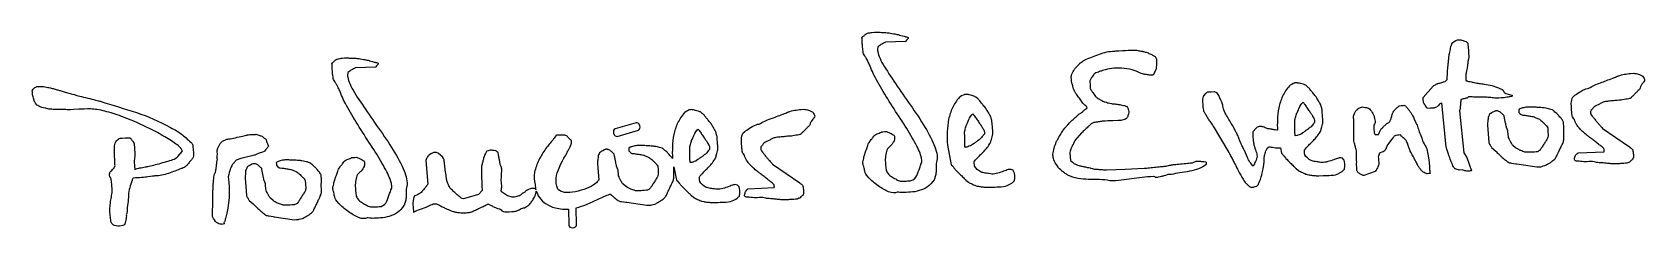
# Model space of a CAD drawing. Header units: centimetres. Extents: x -16.1 to 18, y -12.1 to -8.
import ezdxf

# ---------------------------------------------------------------- set-up
doc = ezdxf.new("R2010")
doc.units = ezdxf.units.CM
doc.header["$MEASUREMENT"] = 0
doc.layers.add('Layer 1', color=7, linetype='Continuous')

msp = doc.modelspace()

# ---------------------------------------------------------------- linework, layer by layer
at = {"layer": 'Layer 1', "color": 15}
for points, knots in [([(2.1893, -11.33953), (2.20357, -11.34177), (2.22273, -11.34452), (2.24688, -11.3477), (2.24688, -11.3477), (2.27103, -11.35105), (2.28598, -11.35251), (2.29165, -11.35225), (2.29165, -11.35225), (2.35043, -11.34984), (2.41085, -11.34667), (2.47239, -11.3428), (2.47239, -11.3428), (2.5341, -11.33875), (2.59511, -11.32784), (2.65553, -11.3098), (2.65553, -11.3098), (2.71612, -11.29183), (2.77318, -11.26545), (2.82672, -11.23082), (2.82672, -11.23082), (2.88035, -11.1961), (2.92693, -11.14548), (2.96681, -11.07896), (2.96681, -11.07896), (2.97669, -11.0616), (2.98546, -11.03866), (2.99301, -11.01012), (2.99301, -11.01012), (3.00067, -10.98159), (3.006, -10.951), (3.00909, -10.91842), (3.00909, -10.91842), (3.0121, -10.88585), (3.01381, -10.85406), (3.01424, -10.82295), (3.01424, -10.82295), (3.01458, -10.79183), (3.01373, -10.76365), (3.01175, -10.73829), (3.01175, -10.73829), (3.04493, -10.65794), (3.04037, -10.55506), (2.99809, -10.42976), (2.99809, -10.42976), (2.9558, -10.30438), (2.8917, -10.16808), (2.80549, -10.0206), (2.80549, -10.0206), (2.7193, -9.87296), (2.62072, -9.72041), (2.50986, -9.56262), (2.50986, -9.56262), (2.39891, -9.40483), (2.2926, -9.25177), (2.19085, -9.10353), (2.19085, -9.10353), (2.08918, -8.9552), (1.99954, -8.81777), (1.92202, -8.69101), (1.92202, -8.69101), (1.84451, -8.56442), (1.79673, -8.4576), (1.77867, -8.37089), (1.77867, -8.37089), (1.77498, -8.35971), (1.77421, -8.3414), (1.77644, -8.31588), (1.77644, -8.31588), (1.77858, -8.29044), (1.77962, -8.27626), (1.77944, -8.27343), (1.77944, -8.27343), (1.77944, -8.27343), (1.78736, -8.26749), (1.80342, -8.25554), (1.80342, -8.25554), (1.81933, -8.2436), (1.82981, -8.23466), (1.83505, -8.22883), (1.83505, -8.22883), (1.85121, -8.21972), (1.87278, -8.2082), (1.89994, -8.19436), (1.89994, -8.19436), (1.92692, -8.18052), (1.9405, -8.17365), (1.9405, -8.17365), (1.9405, -8.17365), (1.9405, -8.17365), (2.36556, -8.1562), (2.36556, -8.1562), (2.36556, -8.1562), (2.36556, -8.1562), (2.37329, -8.14813), (2.38894, -8.13197), (2.38894, -8.13197), (2.40458, -8.11581), (2.41627, -8.10335), (2.424, -8.09458), (2.424, -8.09458), (2.424, -8.09458), (2.42237, -8.07344), (2.42237, -8.07344), (2.42237, -8.07344), (2.41636, -8.06812), (2.40407, -8.06424), (2.38567, -8.06227), (2.38567, -8.06227), (2.3672, -8.06021), (2.35774, -8.05771), (2.35758, -8.05488), (2.35758, -8.05488), (2.35181, -8.05239), (2.33368, -8.04671), (2.30342, -8.03803), (2.30342, -8.03803), (2.27326, -8.02944), (2.25255, -8.02531), (2.2413, -8.02574), (2.2413, -8.02574), (2.23803, -8.02033), (2.22858, -8.01578), (2.21285, -8.01208), (2.21285, -8.01208), (2.19694, -8.00856), (2.18637, -8.00692), (2.18071, -8.0071), (2.18071, -8.0071), (2.17212, -8.0046), (2.15845, -8.00168), (2.13996, -7.99825), (2.13996, -7.99825), (2.12141, -7.99472), (2.1013, -7.99137), (2.07998, -7.98801), (2.07998, -7.98801), (2.05858, -7.98467), (2.03933, -7.98114), (2.02223, -7.97762), (2.02223, -7.97762), (2.00504, -7.9741), (1.99508, -7.97246), (1.99224, -7.97255), (1.99224, -7.97255), (1.98382, -7.97289), (1.96972, -7.97203), (1.94987, -7.96997), (1.94987, -7.96997), (1.92993, -7.96799), (1.90947, -7.9667), (1.88825, -7.96618), (1.88825, -7.96618), (1.86719, -7.96558), (1.84734, -7.96507), (1.82903, -7.96438), (1.82903, -7.96438), (1.81073, -7.96369), (1.80015, -7.96343), (1.79733, -7.96352), (1.79733, -7.96352), (1.77464, -7.96164), (1.74507, -7.96146), (1.70863, -7.96293), (1.70863, -7.96293), (1.6721, -7.96446), (1.64976, -7.96678), (1.6416, -7.96997), (1.6416, -7.96997), (1.62759, -7.97048), (1.60946, -7.97341), (1.58738, -7.97856), (1.58738, -7.97856), (1.56529, -7.98364), (1.55291, -7.98767), (1.55033, -7.99068), (1.55033, -7.99068), (1.54217, -7.99378), (1.53065, -8.00065), (1.51604, -8.01113), (1.51604, -8.01113), (1.50134, -8.02153), (1.4943, -8.02961), (1.49473, -8.03528), (1.49473, -8.03528), (1.48656, -8.03846), (1.47651, -8.04516), (1.46465, -8.05557), (1.46465, -8.05557), (1.45279, -8.06588), (1.44703, -8.07249), (1.4472, -8.07533), (1.4472, -8.07533), (1.44789, -8.08375), (1.44867, -8.10343), (1.44969, -8.13455), (1.44969, -8.13455), (1.45081, -8.16548), (1.45261, -8.19788), (1.45528, -8.23166), (1.45528, -8.23166), (1.45795, -8.26543), (1.46121, -8.29775), (1.46499, -8.32868), (1.46499, -8.32868), (1.46877, -8.35963), (1.47118, -8.38068), (1.47213, -8.39185), (1.47213, -8.39185), (1.4723, -8.39469), (1.47573, -8.40303), (1.48253, -8.41686), (1.48253, -8.41686), (1.48914, -8.43078), (1.49738, -8.44591), (1.50719, -8.46241), (1.50719, -8.46241), (1.51699, -8.47899), (1.5267, -8.49549), (1.53641, -8.51208), (1.53641, -8.51208), (1.54611, -8.52858), (1.55429, -8.54242), (1.56081, -8.55342), (1.56081, -8.55342), (1.56099, -8.55626), (1.56443, -8.5639), (1.57104, -8.57628), (1.57104, -8.57628), (1.57766, -8.58865), (1.58436, -8.60258), (1.59115, -8.61779), (1.59115, -8.61779), (1.59795, -8.633), (1.60464, -8.64624), (1.61118, -8.65724), (1.61118, -8.65724), (1.61771, -8.66824), (1.62097, -8.6752), (1.62123, -8.67803), (1.62123, -8.67803), (1.65423, -8.77549), (1.70751, -8.88901), (1.78099, -9.0187), (1.78099, -9.0187), (1.85456, -9.14839), (1.93552, -9.2834), (2.02395, -9.42374), (2.02395, -9.42374), (2.1123, -9.56408), (2.20219, -9.70434), (2.29346, -9.84459), (2.29346, -9.84459), (2.38464, -9.98493), (2.46466, -10.11565), (2.53323, -10.23709), (2.53323, -10.23709), (2.60191, -10.35852), (2.65243, -10.4644), (2.68492, -10.5548), (2.68492, -10.5548), (2.7174, -10.64522), (2.71973, -10.71079), (2.69197, -10.75144), (2.69197, -10.75144), (2.69197, -10.75144), (2.68853, -10.7615), (2.68157, -10.78152), (2.68157, -10.78152), (2.67478, -10.80154), (2.66894, -10.81727), (2.66421, -10.82879), (2.66421, -10.82879), (2.64625, -10.88602), (2.62588, -10.9405), (2.60319, -10.99225), (2.60319, -10.99225), (2.5805, -11.04399), (2.54037, -11.07948), (2.48279, -11.09882), (2.48279, -11.09882), (2.47437, -11.09916), (2.46036, -11.10045), (2.44094, -11.10269), (2.44094, -11.10269), (2.42125, -11.10491), (2.40037, -11.10646), (2.37794, -11.10732), (2.37794, -11.10732), (2.35551, -11.10826), (2.33437, -11.10844), (2.3146, -11.10783), (2.3146, -11.10783), (2.29483, -11.10723), (2.28074, -11.10706), (2.2724, -11.1074), (2.2724, -11.1074), (2.26672, -11.10766), (2.25462, -11.10603), (2.23605, -11.1026), (2.23605, -11.1026), (2.21749, -11.09907), (2.2052, -11.09469), (2.19918, -11.08928), (2.19918, -11.08928), (2.17237, -11.07062), (2.14427, -11.05344), (2.11488, -11.03771), (2.11488, -11.03771), (2.08548, -11.02189), (2.05953, -11.00539), (2.03709, -10.98794), (2.03709, -10.98794), (2.01458, -10.9705), (1.99533, -10.94945), (1.97934, -10.92461), (1.97934, -10.92461), (1.96336, -10.89995), (1.95399, -10.87064), (1.95133, -10.83695), (1.95133, -10.83695), (1.94824, -10.79751), (1.94488, -10.75531), (1.94136, -10.71028), (1.94136, -10.71028), (1.93784, -10.66524), (1.93853, -10.62073), (1.94351, -10.57681), (1.94351, -10.57681), (1.94858, -10.5328), (1.95872, -10.49216), (1.97411, -10.45486), (1.97411, -10.45486), (1.9894, -10.41747), (2.01441, -10.38679), (2.04921, -10.36282), (2.04921, -10.36282), (2.05455, -10.35972), (2.06563, -10.34803), (2.08221, -10.32758), (2.08221, -10.32758), (2.09898, -10.30713), (2.10714, -10.29406), (2.10671, -10.28847), (2.10671, -10.28847), (2.11178, -10.28255), (2.11736, -10.27249), (2.1233, -10.25814), (2.1233, -10.25814), (2.12923, -10.24379), (2.13215, -10.23666), (2.13215, -10.23666), (2.13215, -10.23666), (2.13662, -10.2223), (2.13817, -10.20528), (2.13662, -10.1856), (2.13662, -10.1856), (2.13482, -10.16309), (2.13103, -10.15054), (2.12519, -10.14796), (2.12519, -10.14796), (2.12476, -10.1423), (2.11788, -10.13559), (2.10464, -10.1276), (2.10464, -10.1276), (2.09125, -10.11969), (2.07732, -10.11178), (2.06262, -10.10396), (2.06262, -10.10396), (2.04793, -10.09606), (2.03246, -10.08823), (2.01639, -10.08041), (2.01639, -10.08041), (2.00031, -10.07268), (1.98793, -10.06743), (1.97934, -10.06494), (1.97934, -10.06494), (1.97634, -10.06237), (1.95933, -10.06159), (1.92847, -10.06289), (1.92847, -10.06289), (1.89761, -10.06409), (1.87665, -10.06641), (1.86565, -10.06967), (1.86565, -10.06967), (1.86031, -10.07268), (1.84193, -10.0805), (1.81056, -10.09313), (1.81056, -10.09313), (1.77919, -10.10568), (1.75667, -10.11505), (1.74309, -10.12132), (1.74309, -10.12132), (1.74052, -10.12416), (1.73587, -10.12785), (1.72926, -10.1325), (1.72926, -10.1325), (1.72255, -10.13696), (1.7192, -10.1392), (1.7192, -10.1392), (1.7192, -10.1392), (1.7058, -10.14822), (1.69343, -10.16077), (1.682, -10.17676), (1.682, -10.17676), (1.67065, -10.19274), (1.66506, -10.20357), (1.66557, -10.20915), (1.66557, -10.20915), (1.64959, -10.2211), (1.63344, -10.23941), (1.61711, -10.26406), (1.61711, -10.26406), (1.6007, -10.28882), (1.58995, -10.30395), (1.58479, -10.30987), (1.58479, -10.30987), (1.58247, -10.31555), (1.57732, -10.33137), (1.56949, -10.35706), (1.56949, -10.35706), (1.56168, -10.38284), (1.55197, -10.41146), (1.54036, -10.443), (1.54036, -10.443), (1.52876, -10.47454), (1.51793, -10.506), (1.50771, -10.53753), (1.50771, -10.53753), (1.49747, -10.56898), (1.49017, -10.59322), (1.48595, -10.61041), (1.48595, -10.61041), (1.48665, -10.61883), (1.48373, -10.63517), (1.47719, -10.65949), (1.47719, -10.65949), (1.47058, -10.68372), (1.46602, -10.69721), (1.46344, -10.70022), (1.46344, -10.70022), (1.46344, -10.70022), (1.46645, -10.73821), (1.46645, -10.73821), (1.46645, -10.73821), (1.46731, -10.74947), (1.47067, -10.76417), (1.47625, -10.78229), (1.47625, -10.78229), (1.48192, -10.80042), (1.48682, -10.81787), (1.49095, -10.83463), (1.49095, -10.83463), (1.49499, -10.85139), (1.49911, -10.86677), (1.50298, -10.88061), (1.50298, -10.88061), (1.50693, -10.89461), (1.50882, -10.90158), (1.50882, -10.90158), (1.50882, -10.90158), (1.51148, -10.93536), (1.53985, -10.98159), (1.59364, -11.04003), (1.59364, -11.04003), (1.64754, -11.09856), (1.71173, -11.15442), (1.78624, -11.20779), (1.78624, -11.20779), (1.86083, -11.26124), (1.93517, -11.30335), (2.00943, -11.33421), (2.00943, -11.33421), (2.08359, -11.36506), (2.14358, -11.36678), (2.1893, -11.33953)], [0, 0, 0, 0, 0.00833333, 0.00833333, 0.00833333, 0.00833333, 0.01666667, 0.01666667, 0.01666667, 0.01666667, 0.025, 0.025, 0.025, 0.025, 0.03333333, 0.03333333, 0.03333333, 0.03333333, 0.04166667, 0.04166667, 0.04166667, 0.04166667, 0.05, 0.05, 0.05, 0.05, 0.05833333, 0.05833333, 0.05833333, 0.05833333, 0.06666667, 0.06666667, 0.06666667, 0.06666667, 0.075, 0.075, 0.075, 0.075, 0.08333333, 0.08333333, 0.08333333, 0.08333333, 0.09166667, 0.09166667, 0.09166667, 0.09166667, 0.1, 0.1, 0.1, 0.1, 0.10833333, 0.10833333, 0.10833333, 0.10833333, 0.11666667, 0.11666667, 0.11666667, 0.11666667, 0.125, 0.125, 0.125, 0.125, 0.13333333, 0.13333333, 0.13333333, 0.13333333, 0.14166667, 0.14166667, 0.14166667, 0.14166667, 0.15, 0.15, 0.15, 0.15, 0.15833333, 0.15833333, 0.15833333, 0.15833333, 0.16666667, 0.16666667, 0.16666667, 0.16666667, 0.175, 0.175, 0.175, 0.175, 0.18333333, 0.18333333, 0.18333333, 0.18333333, 0.19166667, 0.19166667, 0.19166667, 0.19166667, 0.2, 0.2, 0.2, 0.2, 0.20833333, 0.20833333, 0.20833333, 0.20833333, 0.21666667, 0.21666667, 0.21666667, 0.21666667, 0.225, 0.225, 0.225, 0.225, 0.23333333, 0.23333333, 0.23333333, 0.23333333, 0.24166667, 0.24166667, 0.24166667, 0.24166667, 0.25, 0.25, 0.25, 0.25, 0.25833333, 0.25833333, 0.25833333, 0.25833333, 0.26666667, 0.26666667, 0.26666667, 0.26666667, 0.275, 0.275, 0.275, 0.275, 0.28333333, 0.28333333, 0.28333333, 0.28333333, 0.29166667, 0.29166667, 0.29166667, 0.29166667, 0.3, 0.3, 0.3, 0.3, 0.30833333, 0.30833333, 0.30833333, 0.30833333, 0.31666667, 0.31666667, 0.31666667, 0.31666667, 0.325, 0.325, 0.325, 0.325, 0.33333333, 0.33333333, 0.33333333, 0.33333333, 0.34166667, 0.34166667, 0.34166667, 0.34166667, 0.35, 0.35, 0.35, 0.35, 0.35833333, 0.35833333, 0.35833333, 0.35833333, 0.36666667, 0.36666667, 0.36666667, 0.36666667, 0.375, 0.375, 0.375, 0.375, 0.38333333, 0.38333333, 0.38333333, 0.38333333, 0.39166667, 0.39166667, 0.39166667, 0.39166667, 0.4, 0.4, 0.4, 0.4, 0.40833333, 0.40833333, 0.40833333, 0.40833333, 0.41666667, 0.41666667, 0.41666667, 0.41666667, 0.425, 0.425, 0.425, 0.425, 0.43333333, 0.43333333, 0.43333333, 0.43333333, 0.44166667, 0.44166667, 0.44166667, 0.44166667, 0.45, 0.45, 0.45, 0.45, 0.45833333, 0.45833333, 0.45833333, 0.45833333, 0.46666667, 0.46666667, 0.46666667, 0.46666667, 0.475, 0.475, 0.475, 0.475, 0.48333333, 0.48333333, 0.48333333, 0.48333333, 0.49166667, 0.49166667, 0.49166667, 0.49166667, 0.5, 0.5, 0.5, 0.5, 0.50833333, 0.50833333, 0.50833333, 0.50833333, 0.51666667, 0.51666667, 0.51666667, 0.51666667, 0.525, 0.525, 0.525, 0.525, 0.53333333, 0.53333333, 0.53333333, 0.53333333, 0.54166667, 0.54166667, 0.54166667, 0.54166667, 0.55, 0.55, 0.55, 0.55, 0.55833333, 0.55833333, 0.55833333, 0.55833333, 0.56666667, 0.56666667, 0.56666667, 0.56666667, 0.575, 0.575, 0.575, 0.575, 0.58333333, 0.58333333, 0.58333333, 0.58333333, 0.59166667, 0.59166667, 0.59166667, 0.59166667, 0.6, 0.6, 0.6, 0.6, 0.60833333, 0.60833333, 0.60833333, 0.60833333, 0.61666667, 0.61666667, 0.61666667, 0.61666667, 0.625, 0.625, 0.625, 0.625, 0.63333333, 0.63333333, 0.63333333, 0.63333333, 0.64166667, 0.64166667, 0.64166667, 0.64166667, 0.65, 0.65, 0.65, 0.65, 0.65833333, 0.65833333, 0.65833333, 0.65833333, 0.66666667, 0.66666667, 0.66666667, 0.66666667, 0.675, 0.675, 0.675, 0.675, 0.68333333, 0.68333333, 0.68333333, 0.68333333, 0.69166667, 0.69166667, 0.69166667, 0.69166667, 0.7, 0.7, 0.7, 0.7, 0.70833333, 0.70833333, 0.70833333, 0.70833333, 0.71666667, 0.71666667, 0.71666667, 0.71666667, 0.725, 0.725, 0.725, 0.725, 0.73333333, 0.73333333, 0.73333333, 0.73333333, 0.74166667, 0.74166667, 0.74166667, 0.74166667, 0.75, 0.75, 0.75, 0.75, 0.75833333, 0.75833333, 0.75833333, 0.75833333, 0.76666667, 0.76666667, 0.76666667, 0.76666667, 0.775, 0.775, 0.775, 0.775, 0.78333333, 0.78333333, 0.78333333, 0.78333333, 0.79166667, 0.79166667, 0.79166667, 0.79166667, 0.8, 0.8, 0.8, 0.8, 0.80833333, 0.80833333, 0.80833333, 0.80833333, 0.81666667, 0.81666667, 0.81666667, 0.81666667, 0.825, 0.825, 0.825, 0.825, 0.83333333, 0.83333333, 0.83333333, 0.83333333, 0.84166667, 0.84166667, 0.84166667, 0.84166667, 0.85, 0.85, 0.85, 0.85, 0.85833333, 0.85833333, 0.85833333, 0.85833333, 0.86666667, 0.86666667, 0.86666667, 0.86666667, 0.875, 0.875, 0.875, 0.875, 0.88333333, 0.88333333, 0.88333333, 0.88333333, 0.89166667, 0.89166667, 0.89166667, 0.89166667, 0.9, 0.9, 0.9, 0.9, 0.90833333, 0.90833333, 0.90833333, 0.90833333, 0.91666667, 0.91666667, 0.91666667, 0.91666667, 0.925, 0.925, 0.925, 0.925, 0.93333333, 0.93333333, 0.93333333, 0.93333333, 0.94166667, 0.94166667, 0.94166667, 0.94166667, 0.95, 0.95, 0.95, 0.95, 0.95833333, 0.95833333, 0.95833333, 0.95833333, 0.96666667, 0.96666667, 0.96666667, 0.96666667, 0.975, 0.975, 0.975, 0.975, 0.98333333, 0.98333333, 0.98333333, 0.98333333, 1, 1, 1, 1]), ([(14.30033, -10.88929), (14.30033, -10.88929), (14.20236, -10.60955), (14.20236, -10.60955), (14.20236, -10.60955), (14.20236, -10.60955), (14.14392, -10.51037), (14.14392, -10.51037), (14.14392, -10.51037), (14.14392, -10.51037), (14.05282, -9.62055), (14.05282, -9.62055), (14.05282, -9.62055), (14.05506, -9.61195), (14.0578, -9.59425), (14.06133, -9.56726), (14.06133, -9.56726), (14.06485, -9.54027), (14.06769, -9.52258), (14.06983, -9.51399), (14.06983, -9.51399), (14.06958, -9.51115), (14.06966, -9.50342), (14.07009, -9.49061), (14.07009, -9.49061), (14.07052, -9.47797), (14.07147, -9.46379), (14.0731, -9.44815), (14.0731, -9.44815), (14.07474, -9.4326), (14.07637, -9.4191), (14.07835, -9.40767), (14.07835, -9.40767), (14.08023, -9.39633), (14.08255, -9.38928), (14.08505, -9.38628), (14.08505, -9.38628), (14.08771, -9.38335), (14.09519, -9.38017), (14.10765, -9.3769), (14.10765, -9.3769), (14.12003, -9.37355), (14.13317, -9.3702), (14.14693, -9.36676), (14.14693, -9.36676), (14.16076, -9.3635), (14.17391, -9.36075), (14.18637, -9.35885), (14.18637, -9.35885), (14.19892, -9.35688), (14.20802, -9.35585), (14.21353, -9.35559), (14.21353, -9.35559), (14.21353, -9.35559), (14.23682, -9.32921), (14.23682, -9.32921), (14.23682, -9.32921), (14.25091, -9.32861), (14.27764, -9.32903), (14.31709, -9.33015), (14.31709, -9.33015), (14.35662, -9.33135), (14.3983, -9.33247), (14.44196, -9.33359), (14.44196, -9.33359), (14.48571, -9.33453), (14.5273, -9.33565), (14.56683, -9.33685), (14.56683, -9.33685), (14.60627, -9.33815), (14.63301, -9.33841), (14.6471, -9.3378), (14.6471, -9.3378), (14.65268, -9.33763), (14.66472, -9.33849), (14.6832, -9.34055), (14.6832, -9.34055), (14.70159, -9.34261), (14.72075, -9.34467), (14.74069, -9.34665), (14.74069, -9.34665), (14.76054, -9.34872), (14.77902, -9.35078), (14.79603, -9.35292), (14.79603, -9.35292), (14.81314, -9.35499), (14.82448, -9.35593), (14.82998, -9.35576), (14.82998, -9.35576), (14.82998, -9.35576), (14.8806, -9.3537), (14.8806, -9.3537), (14.8806, -9.3537), (14.8806, -9.3537), (14.93105, -9.35164), (14.93105, -9.35164), (14.93105, -9.35164), (14.95348, -9.35069), (14.98347, -9.34726), (15.02103, -9.34149), (15.02103, -9.34149), (15.05851, -9.33574), (15.09047, -9.33023), (15.11686, -9.32491), (15.11686, -9.32491), (15.14315, -9.31958), (15.15768, -9.31684), (15.16051, -9.31675), (15.16051, -9.31675), (15.16051, -9.31675), (15.15854, -9.29139), (15.15854, -9.29139), (15.15854, -9.29139), (15.14427, -9.28925), (15.11772, -9.28253), (15.07887, -9.27137), (15.07887, -9.27137), (15.03993, -9.26028), (15.01475, -9.25212), (15.00306, -9.24697), (15.00306, -9.24697), (15.00006, -9.2443), (14.99438, -9.23536), (14.98622, -9.22023), (14.98622, -9.22023), (14.97797, -9.20493), (14.97376, -9.196), (14.97351, -9.19316), (14.97351, -9.19316), (14.97049, -9.1905), (14.96594, -9.18638), (14.95984, -9.18104), (14.95984, -9.18104), (14.95383, -9.17555), (14.94781, -9.17159), (14.94205, -9.1691), (14.94205, -9.1691), (14.93896, -9.16634), (14.93097, -9.16248), (14.9179, -9.15732), (14.9179, -9.15732), (14.90475, -9.15226), (14.89539, -9.14839), (14.88954, -9.14581), (14.88954, -9.14581), (14.78753, -9.10198), (14.68251, -9.07241), (14.57431, -9.05712), (14.57431, -9.05712), (14.56873, -9.05729), (14.55806, -9.05626), (14.54242, -9.0542), (14.54242, -9.0542), (14.52678, -9.05196), (14.51046, -9.04981), (14.49335, -9.04767), (14.49335, -9.04767), (14.47633, -9.0456), (14.45992, -9.04345), (14.44428, -9.04122), (14.44428, -9.04122), (14.42864, -9.03898), (14.41944, -9.03804), (14.41661, -9.03812), (14.41661, -9.03812), (14.40518, -9.03572), (14.38876, -9.0322), (14.36728, -9.02747), (14.36728, -9.02747), (14.34571, -9.02266), (14.32363, -9.01801), (14.30077, -9.01321), (14.30077, -9.01321), (14.27781, -9.00856), (14.2577, -9.00435), (14.2406, -9.00083), (14.2406, -9.00083), (14.22341, -8.99739), (14.21336, -8.99421), (14.21034, -8.99163), (14.21034, -8.99163), (14.19351, -8.99231), (14.18439, -8.98415), (14.18302, -8.96731), (14.18302, -8.96731), (14.18242, -8.95889), (14.18217, -8.94677), (14.18233, -8.9313), (14.18233, -8.9313), (14.18251, -8.91575), (14.18328, -8.89804), (14.18456, -8.87828), (14.18456, -8.87828), (14.18577, -8.85843), (14.18723, -8.84071), (14.18877, -8.82517), (14.18877, -8.82517), (14.19041, -8.80952), (14.19222, -8.79749), (14.19437, -8.78898), (14.19437, -8.78898), (14.19394, -8.78331), (14.19642, -8.76982), (14.20176, -8.74841), (14.20176, -8.74841), (14.20717, -8.72702), (14.21095, -8.71344), (14.21336, -8.70768), (14.21336, -8.70768), (14.21318, -8.70493), (14.21388, -8.69703), (14.21577, -8.68431), (14.21577, -8.68431), (14.21757, -8.67159), (14.21929, -8.65801), (14.221, -8.64383), (14.221, -8.64383), (14.22272, -8.62973), (14.22444, -8.61616), (14.22625, -8.60344), (14.22625, -8.60344), (14.22806, -8.59063), (14.22892, -8.58281), (14.22866, -8.58006), (14.22866, -8.58006), (14.22823, -8.57438), (14.23106, -8.5566), (14.23716, -8.52678), (14.23716, -8.52678), (14.24318, -8.49687), (14.24601, -8.47908), (14.24558, -8.4735), (14.24558, -8.4735), (14.24532, -8.47066), (14.24455, -8.45167), (14.24326, -8.41635), (14.24326, -8.41635), (14.2419, -8.3812), (14.24034, -8.35369), (14.2388, -8.33393), (14.2388, -8.33393), (14.23793, -8.32267), (14.23536, -8.29886), (14.23114, -8.26225), (14.23114, -8.26225), (14.22685, -8.22581), (14.22427, -8.20184), (14.22333, -8.19058), (14.22333, -8.19058), (14.21388, -8.177), (14.20184, -8.16686), (14.18723, -8.16042), (14.18723, -8.16042), (14.1727, -8.15388), (14.1581, -8.14813), (14.14366, -8.14313), (14.14366, -8.14313), (14.13498, -8.14065), (14.12063, -8.13626), (14.10044, -8.13008), (14.10044, -8.13008), (14.08023, -8.1238), (14.06726, -8.12079), (14.06167, -8.12105), (14.06167, -8.12105), (14.06167, -8.12105), (14.0364, -8.12208), (14.0364, -8.12208), (14.0364, -8.12208), (14.0364, -8.12208), (14.01114, -8.12312), (14.01114, -8.12312), (14.01114, -8.12312), (13.9533, -8.13961), (13.91325, -8.16669), (13.89091, -8.20424), (13.89091, -8.20424), (13.88859, -8.21008), (13.88429, -8.21937), (13.87836, -8.23234), (13.87836, -8.23234), (13.87234, -8.24523), (13.8695, -8.25452), (13.86993, -8.26019), (13.86993, -8.26019), (13.86762, -8.26586), (13.86504, -8.27807), (13.86229, -8.29646), (13.86229, -8.29646), (13.85945, -8.31493), (13.85542, -8.33496), (13.85, -8.35627), (13.85, -8.35627), (13.84476, -8.37767), (13.84055, -8.39623), (13.83754, -8.41187), (13.83754, -8.41187), (13.83453, -8.42752), (13.83179, -8.4368), (13.8292, -8.43973), (13.8292, -8.43973), (13.82963, -8.44539), (13.82886, -8.46164), (13.82671, -8.48854), (13.82671, -8.48854), (13.82456, -8.51543), (13.8219, -8.54449), (13.81881, -8.57568), (13.81881, -8.57568), (13.81554, -8.60687), (13.81236, -8.63661), (13.80884, -8.66505), (13.80884, -8.66505), (13.80548, -8.69333), (13.80282, -8.71318), (13.80093, -8.72461), (13.80093, -8.72461), (13.80136, -8.73029), (13.80093, -8.74292), (13.79972, -8.76277), (13.79972, -8.76277), (13.79844, -8.78262), (13.79732, -8.80445), (13.79638, -8.8286), (13.79638, -8.8286), (13.79552, -8.85258), (13.7944, -8.87449), (13.79311, -8.89435), (13.79311, -8.89435), (13.79182, -8.91411), (13.79147, -8.92692), (13.7919, -8.9325), (13.7919, -8.9325), (13.79319, -8.94935), (13.78615, -8.96654), (13.77059, -8.98424), (13.77059, -8.98424), (13.75512, -9.00178), (13.73897, -9.01097), (13.72212, -9.01166), (13.72212, -9.01166), (13.71928, -9.01174), (13.71172, -9.01346), (13.69935, -9.01681), (13.69935, -9.01681), (13.68688, -9.02008), (13.67313, -9.02412), (13.65801, -9.02901), (13.65801, -9.02901), (13.64297, -9.03392), (13.62913, -9.03795), (13.61676, -9.04131), (13.61676, -9.04131), (13.60438, -9.04466), (13.59682, -9.04629), (13.59398, -9.04647), (13.59398, -9.04647), (13.58298, -9.04972), (13.56537, -9.05824), (13.54105, -9.07199), (13.54105, -9.07199), (13.51689, -9.08565), (13.50211, -9.09536), (13.49695, -9.10129), (13.49695, -9.10129), (13.49695, -9.10129), (13.28374, -9.34296), (13.28374, -9.34296), (13.28374, -9.34296), (13.28391, -9.34571), (13.28383, -9.35344), (13.28348, -9.36624), (13.28348, -9.36624), (13.28297, -9.37896), (13.28305, -9.38816), (13.28348, -9.39375), (13.28348, -9.39375), (13.28391, -9.39942), (13.28536, -9.40853), (13.28777, -9.42108), (13.28777, -9.42108), (13.29018, -9.43372), (13.29147, -9.44145), (13.29165, -9.44428), (13.29165, -9.44428), (13.29491, -9.44978), (13.30385, -9.46491), (13.31846, -9.48975), (13.31846, -9.48975), (13.33315, -9.51458), (13.34364, -9.53245), (13.35017, -9.54354), (13.35017, -9.54354), (13.35335, -9.54896), (13.35807, -9.55445), (13.36409, -9.55988), (13.36409, -9.55988), (13.37019, -9.56529), (13.37475, -9.56933), (13.37767, -9.57199), (13.37767, -9.57199), (13.37767, -9.57199), (13.44084, -9.56941), (13.44084, -9.56941), (13.44084, -9.56941), (13.44084, -9.56941), (13.50812, -9.56657), (13.50812, -9.56657), (13.50812, -9.56657), (13.51363, -9.56365), (13.52583, -9.55893), (13.54499, -9.55239), (13.54499, -9.55239), (13.56434, -9.54604), (13.57646, -9.53984), (13.5816, -9.534), (13.5816, -9.534), (13.58719, -9.53383), (13.5957, -9.52558), (13.60713, -9.5096), (13.60713, -9.5096), (13.61856, -9.49361), (13.62552, -9.48424), (13.6281, -9.48123), (13.6281, -9.48123), (13.63352, -9.47823), (13.64237, -9.47359), (13.65449, -9.46749), (13.65449, -9.46749), (13.66669, -9.46129), (13.67408, -9.45674), (13.67657, -9.45382), (13.67657, -9.45382), (13.67657, -9.45382), (13.77162, -10.39436), (13.77162, -10.39436), (13.77162, -10.39436), (13.77188, -10.39711), (13.77574, -10.41034), (13.78322, -10.43406), (13.78322, -10.43406), (13.79079, -10.45779), (13.79998, -10.48562), (13.81089, -10.51768), (13.81089, -10.51768), (13.8219, -10.54965), (13.83368, -10.583), (13.84621, -10.6178), (13.84621, -10.6178), (13.85885, -10.65261), (13.86874, -10.67968), (13.87578, -10.69919), (13.87578, -10.69919), (13.88558, -10.71569), (13.89409, -10.73511), (13.90157, -10.75737), (13.90157, -10.75737), (13.90887, -10.77963), (13.91582, -10.79639), (13.92228, -10.80739), (13.92228, -10.80739), (13.92863, -10.81555), (13.93577, -10.82518), (13.94368, -10.83618), (13.94368, -10.83618), (13.95149, -10.84718), (13.95828, -10.85251), (13.96387, -10.85225), (13.96387, -10.85225), (13.96971, -10.85483), (13.98269, -10.85921), (14.00298, -10.86549), (14.00298, -10.86549), (14.02308, -10.87167), (14.03597, -10.87468), (14.04165, -10.8745), (14.04165, -10.8745), (14.04165, -10.8745), (14.12158, -10.87115), (14.12158, -10.87115), (14.12158, -10.87115), (14.12441, -10.87107), (14.13309, -10.87493), (14.14787, -10.88275), (14.14787, -10.88275), (14.16256, -10.89075), (14.17125, -10.89461), (14.17408, -10.89445), (14.17408, -10.89445), (14.17683, -10.89436), (14.18611, -10.8947), (14.20158, -10.89539), (14.20158, -10.89539), (14.21714, -10.89625), (14.22909, -10.89642), (14.23751, -10.89607), (14.23751, -10.89607), (14.24601, -10.89573), (14.25847, -10.89453), (14.27532, -10.89239), (14.27532, -10.89239), (14.29199, -10.89032), (14.30033, -10.88929), (14.30033, -10.88929)], [0, 0, 0, 0, 0.00787402, 0.00787402, 0.00787402, 0.00787402, 0.01574803, 0.01574803, 0.01574803, 0.01574803, 0.02362205, 0.02362205, 0.02362205, 0.02362205, 0.03149606, 0.03149606, 0.03149606, 0.03149606, 0.03937008, 0.03937008, 0.03937008, 0.03937008, 0.04724409, 0.04724409, 0.04724409, 0.04724409, 0.05511811, 0.05511811, 0.05511811, 0.05511811, 0.06299213, 0.06299213, 0.06299213, 0.06299213, 0.07086614, 0.07086614, 0.07086614, 0.07086614, 0.07874016, 0.07874016, 0.07874016, 0.07874016, 0.08661417, 0.08661417, 0.08661417, 0.08661417, 0.09448819, 0.09448819, 0.09448819, 0.09448819, 0.1023622, 0.1023622, 0.1023622, 0.1023622, 0.11023622, 0.11023622, 0.11023622, 0.11023622, 0.11811024, 0.11811024, 0.11811024, 0.11811024, 0.12598425, 0.12598425, 0.12598425, 0.12598425, 0.13385827, 0.13385827, 0.13385827, 0.13385827, 0.14173228, 0.14173228, 0.14173228, 0.14173228, 0.1496063, 0.1496063, 0.1496063, 0.1496063, 0.15748031, 0.15748031, 0.15748031, 0.15748031, 0.16535433, 0.16535433, 0.16535433, 0.16535433, 0.17322835, 0.17322835, 0.17322835, 0.17322835, 0.18110236, 0.18110236, 0.18110236, 0.18110236, 0.18897638, 0.18897638, 0.18897638, 0.18897638, 0.19685039, 0.19685039, 0.19685039, 0.19685039, 0.20472441, 0.20472441, 0.20472441, 0.20472441, 0.21259843, 0.21259843, 0.21259843, 0.21259843, 0.22047244, 0.22047244, 0.22047244, 0.22047244, 0.22834646, 0.22834646, 0.22834646, 0.22834646, 0.23622047, 0.23622047, 0.23622047, 0.23622047, 0.24409449, 0.24409449, 0.24409449, 0.24409449, 0.2519685, 0.2519685, 0.2519685, 0.2519685, 0.25984252, 0.25984252, 0.25984252, 0.25984252, 0.26771654, 0.26771654, 0.26771654, 0.26771654, 0.27559055, 0.27559055, 0.27559055, 0.27559055, 0.28346457, 0.28346457, 0.28346457, 0.28346457, 0.29133858, 0.29133858, 0.29133858, 0.29133858, 0.2992126, 0.2992126, 0.2992126, 0.2992126, 0.30708661, 0.30708661, 0.30708661, 0.30708661, 0.31496063, 0.31496063, 0.31496063, 0.31496063, 0.32283465, 0.32283465, 0.32283465, 0.32283465, 0.33070866, 0.33070866, 0.33070866, 0.33070866, 0.33858268, 0.33858268, 0.33858268, 0.33858268, 0.34645669, 0.34645669, 0.34645669, 0.34645669, 0.35433071, 0.35433071, 0.35433071, 0.35433071, 0.36220472, 0.36220472, 0.36220472, 0.36220472, 0.37007874, 0.37007874, 0.37007874, 0.37007874, 0.37795276, 0.37795276, 0.37795276, 0.37795276, 0.38582677, 0.38582677, 0.38582677, 0.38582677, 0.39370079, 0.39370079, 0.39370079, 0.39370079, 0.4015748, 0.4015748, 0.4015748, 0.4015748, 0.40944882, 0.40944882, 0.40944882, 0.40944882, 0.41732283, 0.41732283, 0.41732283, 0.41732283, 0.42519685, 0.42519685, 0.42519685, 0.42519685, 0.43307087, 0.43307087, 0.43307087, 0.43307087, 0.44094488, 0.44094488, 0.44094488, 0.44094488, 0.4488189, 0.4488189, 0.4488189, 0.4488189, 0.45669291, 0.45669291, 0.45669291, 0.45669291, 0.46456693, 0.46456693, 0.46456693, 0.46456693, 0.47244094, 0.47244094, 0.47244094, 0.47244094, 0.48031496, 0.48031496, 0.48031496, 0.48031496, 0.48818898, 0.48818898, 0.48818898, 0.48818898, 0.49606299, 0.49606299, 0.49606299, 0.49606299, 0.50393701, 0.50393701, 0.50393701, 0.50393701, 0.51181102, 0.51181102, 0.51181102, 0.51181102, 0.51968504, 0.51968504, 0.51968504, 0.51968504, 0.52755906, 0.52755906, 0.52755906, 0.52755906, 0.53543307, 0.53543307, 0.53543307, 0.53543307, 0.54330709, 0.54330709, 0.54330709, 0.54330709, 0.5511811, 0.5511811, 0.5511811, 0.5511811, 0.55905512, 0.55905512, 0.55905512, 0.55905512, 0.56692913, 0.56692913, 0.56692913, 0.56692913, 0.57480315, 0.57480315, 0.57480315, 0.57480315, 0.58267717, 0.58267717, 0.58267717, 0.58267717, 0.59055118, 0.59055118, 0.59055118, 0.59055118, 0.5984252, 0.5984252, 0.5984252, 0.5984252, 0.60629921, 0.60629921, 0.60629921, 0.60629921, 0.61417323, 0.61417323, 0.61417323, 0.61417323, 0.62204724, 0.62204724, 0.62204724, 0.62204724, 0.62992126, 0.62992126, 0.62992126, 0.62992126, 0.63779528, 0.63779528, 0.63779528, 0.63779528, 0.64566929, 0.64566929, 0.64566929, 0.64566929, 0.65354331, 0.65354331, 0.65354331, 0.65354331, 0.66141732, 0.66141732, 0.66141732, 0.66141732, 0.66929134, 0.66929134, 0.66929134, 0.66929134, 0.67716535, 0.67716535, 0.67716535, 0.67716535, 0.68503937, 0.68503937, 0.68503937, 0.68503937, 0.69291339, 0.69291339, 0.69291339, 0.69291339, 0.7007874, 0.7007874, 0.7007874, 0.7007874, 0.70866142, 0.70866142, 0.70866142, 0.70866142, 0.71653543, 0.71653543, 0.71653543, 0.71653543, 0.72440945, 0.72440945, 0.72440945, 0.72440945, 0.73228346, 0.73228346, 0.73228346, 0.73228346, 0.74015748, 0.74015748, 0.74015748, 0.74015748, 0.7480315, 0.7480315, 0.7480315, 0.7480315, 0.75590551, 0.75590551, 0.75590551, 0.75590551, 0.76377953, 0.76377953, 0.76377953, 0.76377953, 0.77165354, 0.77165354, 0.77165354, 0.77165354, 0.77952756, 0.77952756, 0.77952756, 0.77952756, 0.78740157, 0.78740157, 0.78740157, 0.78740157, 0.79527559, 0.79527559, 0.79527559, 0.79527559, 0.80314961, 0.80314961, 0.80314961, 0.80314961, 0.81102362, 0.81102362, 0.81102362, 0.81102362, 0.81889764, 0.81889764, 0.81889764, 0.81889764, 0.82677165, 0.82677165, 0.82677165, 0.82677165, 0.83464567, 0.83464567, 0.83464567, 0.83464567, 0.84251969, 0.84251969, 0.84251969, 0.84251969, 0.8503937, 0.8503937, 0.8503937, 0.8503937, 0.85826772, 0.85826772, 0.85826772, 0.85826772, 0.86614173, 0.86614173, 0.86614173, 0.86614173, 0.87401575, 0.87401575, 0.87401575, 0.87401575, 0.88188976, 0.88188976, 0.88188976, 0.88188976, 0.88976378, 0.88976378, 0.88976378, 0.88976378, 0.8976378, 0.8976378, 0.8976378, 0.8976378, 0.90551181, 0.90551181, 0.90551181, 0.90551181, 0.91338583, 0.91338583, 0.91338583, 0.91338583, 0.92125984, 0.92125984, 0.92125984, 0.92125984, 0.92913386, 0.92913386, 0.92913386, 0.92913386, 0.93700787, 0.93700787, 0.93700787, 0.93700787, 0.94488189, 0.94488189, 0.94488189, 0.94488189, 0.95275591, 0.95275591, 0.95275591, 0.95275591, 0.96062992, 0.96062992, 0.96062992, 0.96062992, 0.96850394, 0.96850394, 0.96850394, 0.96850394, 0.97637795, 0.97637795, 0.97637795, 0.97637795, 0.98425197, 0.98425197, 0.98425197, 0.98425197, 1, 1, 1, 1]), ([(6.67386, -11.10053), (6.75851, -11.10269), (6.83852, -11.09933), (6.9138, -11.09066), (6.9138, -11.09066), (6.98909, -11.08188), (7.06292, -11.0726), (7.13536, -11.06255), (7.13536, -11.06255), (7.20772, -11.05249), (7.28155, -11.04244), (7.35674, -11.03221), (7.35674, -11.03221), (7.43194, -11.02207), (7.51169, -11.01528), (7.59583, -11.01184), (7.59583, -11.01184), (7.59858, -11.01175), (7.60726, -11.01493), (7.62188, -11.02139), (7.62188, -11.02139), (7.63648, -11.02783), (7.64525, -11.03239), (7.64834, -11.03513), (7.64834, -11.03513), (7.64834, -11.03513), (7.66089, -11.03461), (7.66089, -11.03461), (7.66089, -11.03461), (7.66089, -11.03461), (7.67352, -11.0341), (7.67352, -11.0341), (7.67352, -11.0341), (7.68177, -11.03093), (7.7018, -11.02585), (7.73359, -11.01898), (7.73359, -11.01898), (7.76539, -11.01192), (7.7868, -11.00686), (7.7978, -11.0035), (7.7978, -11.0035), (7.80329, -11.00058), (7.82031, -10.99482), (7.84927, -10.98657), (7.84927, -10.98657), (7.87815, -10.97841), (7.89533, -10.97274), (7.90067, -10.96964), (7.90067, -10.96964), (7.90633, -10.96947), (7.91897, -10.96973), (7.93874, -10.97025), (7.93874, -10.97025), (7.95859, -10.97085), (7.97105, -10.96964), (7.97646, -10.96655), (7.97646, -10.96655), (8.02631, -10.95607), (8.08466, -10.94593), (8.15144, -10.93613), (8.15144, -10.93613), (8.21822, -10.92633), (8.28551, -10.91439), (8.3534, -10.90029), (8.3534, -10.90029), (8.4212, -10.88628), (8.48592, -10.86806), (8.54754, -10.84581), (8.54754, -10.84581), (8.60916, -10.82345), (8.66236, -10.79441), (8.70748, -10.75874), (8.70748, -10.75874), (8.70748, -10.75874), (8.70344, -10.70812), (8.70344, -10.70812), (8.70344, -10.70812), (8.70326, -10.7053), (8.68685, -10.70177), (8.65411, -10.69738), (8.65411, -10.69738), (8.62145, -10.69309), (8.59352, -10.68853), (8.57066, -10.68389), (8.57066, -10.68389), (8.57066, -10.68389), (8.53276, -10.68544), (8.53276, -10.68544), (8.53276, -10.68544), (8.53276, -10.68544), (8.49495, -10.68698), (8.49495, -10.68698), (8.49495, -10.68698), (8.48961, -10.69008), (8.47732, -10.69549), (8.45825, -10.70332), (8.45825, -10.70332), (8.43917, -10.71122), (8.42688, -10.71664), (8.42155, -10.71964), (8.42155, -10.71964), (8.41029, -10.72015), (8.38373, -10.72256), (8.34189, -10.72721), (8.34189, -10.72721), (8.29995, -10.73176), (8.25397, -10.7364), (8.2037, -10.7413), (8.2037, -10.7413), (8.15333, -10.7462), (8.10735, -10.75093), (8.06542, -10.75539), (8.06542, -10.75539), (8.02356, -10.75995), (7.99701, -10.76253), (7.98583, -10.76296), (7.98583, -10.76296), (7.983, -10.76313), (7.97398, -10.76484), (7.95876, -10.76828), (7.95876, -10.76828), (7.94355, -10.77172), (7.92766, -10.77517), (7.91106, -10.77868), (7.91106, -10.77868), (7.89439, -10.78229), (7.8785, -10.78565), (7.86328, -10.78917), (7.86328, -10.78917), (7.84807, -10.79261), (7.83905, -10.79433), (7.83629, -10.7945), (7.83629, -10.7945), (7.81661, -10.79527), (7.78585, -10.79802), (7.74399, -10.80249), (7.74399, -10.80249), (7.70214, -10.80704), (7.65823, -10.81168), (7.61217, -10.81641), (7.61217, -10.81641), (7.56601, -10.82106), (7.52278, -10.82569), (7.48231, -10.83016), (7.48231, -10.83016), (7.44183, -10.83472), (7.41467, -10.8372), (7.40058, -10.83772), (7.40058, -10.83772), (7.40058, -10.83772), (6.99657, -10.85431), (6.99657, -10.85431), (6.99657, -10.85431), (6.99657, -10.85431), (6.60519, -10.87038), (6.60519, -10.87038), (6.60519, -10.87038), (6.59669, -10.87072), (6.58053, -10.87004), (6.55646, -10.86815), (6.55646, -10.86815), (6.53232, -10.86634), (6.50687, -10.86454), (6.48007, -10.86282), (6.48007, -10.86282), (6.45308, -10.8611), (6.42704, -10.85938), (6.40151, -10.85758), (6.40151, -10.85758), (6.37598, -10.85586), (6.35768, -10.85509), (6.34643, -10.8556), (6.34643, -10.8556), (6.34066, -10.85302), (6.32761, -10.84855), (6.30741, -10.84236), (6.30741, -10.84236), (6.28721, -10.83609), (6.27424, -10.83317), (6.26874, -10.83343), (6.26874, -10.83343), (6.26564, -10.83068), (6.25344, -10.82767), (6.23204, -10.82431), (6.23204, -10.82431), (6.21073, -10.82097), (6.18718, -10.81624), (6.16131, -10.81023), (6.16131, -10.81023), (6.13553, -10.8042), (6.11258, -10.79957), (6.09264, -10.79613), (6.09264, -10.79613), (6.0727, -10.79278), (6.06118, -10.78968), (6.05818, -10.78694), (6.05818, -10.78694), (6.05251, -10.7872), (6.03962, -10.78419), (6.01951, -10.77799), (6.01951, -10.77799), (5.99931, -10.77172), (5.98625, -10.76734), (5.9804, -10.76476), (5.9804, -10.76476), (5.97456, -10.7621), (5.9652, -10.75831), (5.95204, -10.75324), (5.95204, -10.75324), (5.93898, -10.74809), (5.93099, -10.74413), (5.9279, -10.74147), (5.9279, -10.74147), (5.91604, -10.73347), (5.89945, -10.72007), (5.87831, -10.70117), (5.87831, -10.70117), (5.85717, -10.68226), (5.84505, -10.67151), (5.84195, -10.66877), (5.84195, -10.66877), (5.84195, -10.66877), (5.83672, -10.60122), (5.83672, -10.60122), (5.83672, -10.60122), (5.83672, -10.60122), (5.82975, -10.51261), (5.82975, -10.51261), (5.82975, -10.51261), (5.82949, -10.50977), (5.83215, -10.49843), (5.83758, -10.47841), (5.83758, -10.47841), (5.84307, -10.45838), (5.84685, -10.4442), (5.84901, -10.43552), (5.84901, -10.43552), (5.85158, -10.43268), (5.85519, -10.42478), (5.85983, -10.41181), (5.85983, -10.41181), (5.86447, -10.399), (5.86928, -10.38963), (5.87452, -10.3837), (5.87452, -10.3837), (5.88158, -10.36651), (5.89369, -10.34133), (5.91079, -10.30808), (5.91079, -10.30808), (5.9279, -10.27498), (5.93761, -10.25556), (5.94001, -10.24972), (5.94001, -10.24972), (5.94001, -10.24972), (6.0795, -10.09159), (6.0795, -10.09159), (6.0795, -10.09159), (6.08723, -10.08282), (6.10623, -10.06443), (6.13639, -10.03633), (6.13639, -10.03633), (6.16655, -10.00831), (6.19208, -9.9839), (6.21296, -9.96327), (6.21296, -9.96327), (6.22567, -9.94583), (6.24338, -9.92881), (6.26599, -9.9124), (6.26599, -9.9124), (6.28867, -9.89599), (6.30663, -9.88327), (6.32004, -9.87424), (6.32004, -9.87424), (6.32563, -9.87399), (6.33956, -9.87201), (6.36173, -9.86831), (6.36173, -9.86831), (6.38399, -9.86453), (6.40899, -9.86067), (6.43684, -9.85671), (6.43684, -9.85671), (6.46468, -9.85276), (6.49116, -9.84889), (6.51607, -9.84502), (6.51607, -9.84502), (6.54116, -9.84116), (6.56068, -9.83892), (6.57468, -9.83832), (6.57468, -9.83832), (6.57468, -9.83832), (6.63364, -9.83591), (6.63364, -9.83591), (6.63364, -9.83591), (6.63364, -9.83591), (6.73883, -9.83161), (6.73883, -9.83161), (6.73883, -9.83161), (6.73883, -9.83161), (6.84823, -9.82715), (6.84823, -9.82715), (6.84823, -9.82715), (6.84823, -9.82715), (6.91141, -9.82457), (6.91141, -9.82457), (6.91141, -9.82457), (6.91982, -9.82422), (6.93718, -9.82061), (6.96339, -9.814), (6.96339, -9.814), (6.98952, -9.80721), (7.00525, -9.80094), (7.0104, -9.7951), (7.0104, -9.7951), (7.0318, -9.78014), (7.04581, -9.76192), (7.05251, -9.74043), (7.05251, -9.74043), (7.05939, -9.71903), (7.06712, -9.69256), (7.07588, -9.66111), (7.07588, -9.66111), (7.07588, -9.66111), (7.07392, -9.63584), (7.07392, -9.63584), (7.07392, -9.63584), (7.07392, -9.63584), (7.07194, -9.61048), (7.07194, -9.61048), (7.07194, -9.61048), (7.06171, -9.58832), (7.0538, -9.56821), (7.04814, -9.55008), (7.04814, -9.55008), (7.04254, -9.53194), (7.03128, -9.52318), (7.01444, -9.52386), (7.01444, -9.52386), (7.00284, -9.5187), (6.99398, -9.51484), (6.98823, -9.51226), (6.98823, -9.51226), (6.9823, -9.50968), (6.9652, -9.50616), (6.93666, -9.50169), (6.93666, -9.50169), (6.91123, -9.49988), (6.89404, -9.49636), (6.88519, -9.49104), (6.88519, -9.49104), (6.8796, -9.49129), (6.86895, -9.49035), (6.85331, -9.48811), (6.85331, -9.48811), (6.83758, -9.48596), (6.82125, -9.48381), (6.80432, -9.48166), (6.80432, -9.48166), (6.78722, -9.47952), (6.77089, -9.47737), (6.75525, -9.47531), (6.75525, -9.47531), (6.7396, -9.47307), (6.73033, -9.47204), (6.72749, -9.47221), (6.72749, -9.47221), (6.72165, -9.46954), (6.70522, -9.46603), (6.67816, -9.46147), (6.67816, -9.46147), (6.651, -9.45692), (6.63312, -9.45348), (6.62444, -9.45099), (6.62444, -9.45099), (6.61284, -9.44574), (6.59695, -9.44085), (6.57683, -9.43594), (6.57683, -9.43594), (6.55681, -9.43113), (6.54538, -9.42881), (6.54254, -9.4289), (6.54254, -9.4289), (6.53369, -9.42365), (6.52114, -9.41644), (6.50498, -9.40715), (6.50498, -9.40715), (6.48866, -9.39796), (6.47173, -9.38799), (6.45411, -9.37742), (6.45411, -9.37742), (6.43632, -9.36685), (6.42077, -9.35696), (6.40736, -9.3476), (6.40736, -9.3476), (6.39404, -9.33823), (6.3857, -9.3323), (6.38278, -9.32963), (6.38278, -9.32963), (6.37994, -9.32972), (6.36739, -9.31331), (6.34513, -9.28039), (6.34513, -9.28039), (6.32288, -9.24739), (6.30534, -9.22264), (6.2928, -9.20623), (6.2928, -9.20623), (6.28962, -9.20072), (6.28386, -9.1911), (6.2757, -9.17726), (6.2757, -9.17726), (6.26771, -9.16352), (6.26349, -9.15518), (6.26332, -9.15243), (6.26332, -9.15243), (6.26332, -9.15243), (6.25731, -9.07637), (6.25731, -9.07637), (6.25731, -9.07637), (6.25731, -9.07637), (6.25137, -9.0004), (6.25137, -9.0004), (6.25137, -9.0004), (6.25112, -8.99765), (6.25404, -8.98974), (6.25997, -8.97676), (6.25997, -8.97676), (6.26599, -8.96387), (6.27028, -8.95451), (6.2726, -8.94874), (6.2726, -8.94874), (6.28265, -8.93422), (6.29658, -8.91325), (6.31411, -8.88566), (6.31411, -8.88566), (6.33164, -8.85808), (6.3417, -8.84287), (6.34427, -8.83994), (6.34427, -8.83994), (6.34677, -8.83703), (6.36731, -8.82843), (6.40564, -8.81417), (6.40564, -8.81417), (6.44389, -8.79981), (6.47259, -8.7895), (6.49175, -8.78305), (6.49175, -8.78305), (6.52459, -8.77042), (6.56927, -8.75727), (6.6259, -8.7437), (6.6259, -8.7437), (6.68254, -8.73003), (6.74459, -8.72187), (6.81188, -8.71911), (6.81188, -8.71911), (6.88201, -8.71628), (6.95557, -8.72101), (7.03258, -8.73338), (7.03258, -8.73338), (7.10949, -8.74575), (7.18727, -8.76862), (7.26599, -8.80214), (7.26599, -8.80214), (7.26891, -8.80479), (7.27785, -8.80944), (7.29229, -8.81588), (7.29229, -8.81588), (7.3069, -8.82233), (7.31558, -8.82543), (7.31842, -8.82534), (7.31842, -8.82534), (7.32727, -8.83066), (7.34179, -8.83565), (7.36182, -8.84055), (7.36182, -8.84055), (7.38192, -8.84536), (7.3949, -8.84914), (7.40066, -8.85163), (7.40066, -8.85163), (7.40917, -8.85128), (7.43263, -8.85455), (7.47114, -8.86152), (7.47114, -8.86152), (7.50972, -8.86839), (7.53739, -8.87149), (7.55423, -8.8708), (7.55423, -8.8708), (7.55423, -8.8708), (7.57099, -8.87011), (7.57099, -8.87011), (7.57099, -8.87011), (7.57099, -8.87011), (7.5795, -8.86968), (7.5795, -8.86968), (7.5795, -8.86968), (7.58199, -8.86676), (7.58664, -8.86237), (7.59325, -8.85644), (7.59325, -8.85644), (7.59979, -8.85051), (7.60296, -8.84614), (7.6027, -8.8433), (7.6027, -8.8433), (7.60744, -8.83187), (7.61586, -8.81245), (7.62772, -8.78511), (7.62772, -8.78511), (7.63966, -8.75787), (7.6468, -8.74138), (7.6492, -8.73552), (7.6492, -8.73552), (7.64894, -8.73278), (7.64972, -8.72495), (7.65152, -8.71223), (7.65152, -8.71223), (7.65333, -8.69943), (7.65505, -8.68457), (7.65642, -8.66755), (7.65642, -8.66755), (7.65797, -8.65054), (7.65951, -8.6342), (7.66115, -8.61865), (7.66115, -8.61865), (7.66261, -8.60301), (7.66313, -8.59106), (7.66252, -8.58263), (7.66252, -8.58263), (7.66252, -8.58263), (7.6602, -8.55308), (7.6602, -8.55308), (7.6602, -8.55308), (7.6602, -8.55308), (7.65815, -8.52772), (7.65815, -8.52772), (7.65815, -8.52772), (7.65488, -8.52223), (7.64997, -8.51319), (7.64336, -8.50082), (7.64336, -8.50082), (7.63682, -8.48837), (7.63202, -8.4808), (7.62892, -8.47813), (7.62892, -8.47813), (7.6168, -8.4673), (7.5991, -8.45605), (7.57564, -8.44427), (7.57564, -8.44427), (7.55218, -8.43258), (7.52734, -8.42081), (7.50104, -8.40921), (7.50104, -8.40921), (7.47483, -8.3976), (7.44879, -8.38807), (7.42284, -8.38068), (7.42284, -8.38068), (7.39688, -8.3732), (7.37669, -8.3671), (7.36225, -8.36203), (7.36225, -8.36203), (7.3454, -8.36271), (7.31979, -8.35954), (7.2855, -8.35249), (7.2855, -8.35249), (7.25112, -8.34536), (7.23256, -8.34192), (7.22981, -8.342), (7.22981, -8.342), (7.22698, -8.34209), (7.2164, -8.34184), (7.19801, -8.34123), (7.19801, -8.34123), (7.17971, -8.34054), (7.15796, -8.34071), (7.1327, -8.34175), (7.1327, -8.34175), (7.1327, -8.34175), (7.06111, -8.34467), (7.06111, -8.34467), (7.06111, -8.34467), (7.06111, -8.34467), (7.00216, -8.34708), (7.00216, -8.34708), (7.00216, -8.34708), (7.00216, -8.34708), (6.93907, -8.34965), (6.93907, -8.34965), (6.93907, -8.34965), (6.93907, -8.34965), (6.86327, -8.35284), (6.86327, -8.35284), (6.86327, -8.35284), (6.84084, -8.35369), (6.81987, -8.35524), (6.80036, -8.35756), (6.80036, -8.35756), (6.78086, -8.35971), (6.76969, -8.36091), (6.76685, -8.361), (6.76685, -8.361), (6.66303, -8.36521), (6.55991, -8.38643), (6.45728, -8.42451), (6.45728, -8.42451), (6.35467, -8.46267), (6.25714, -8.50047), (6.16432, -8.53821), (6.16432, -8.53821), (6.16174, -8.54113), (6.15435, -8.54569), (6.14214, -8.55179), (6.14214, -8.55179), (6.13003, -8.55798), (6.12117, -8.56253), (6.11585, -8.56554), (6.11585, -8.56554), (6.10776, -8.57155), (6.09454, -8.58127), (6.07588, -8.59475), (6.07588, -8.59475), (6.05724, -8.60816), (6.04658, -8.61642), (6.044, -8.61933), (6.044, -8.61933), (6.03884, -8.62518), (6.03042, -8.63403), (6.01864, -8.64581), (6.01864, -8.64581), (6.00696, -8.65758), (5.99459, -8.67073), (5.98169, -8.68543), (5.98169, -8.68543), (5.9688, -8.70012), (5.95642, -8.71395), (5.94482, -8.72711), (5.94482, -8.72711), (5.93322, -8.74034), (5.92618, -8.74979), (5.92386, -8.75556), (5.92386, -8.75556), (5.9187, -8.76139), (5.91131, -8.77446), (5.90159, -8.79457), (5.90159, -8.79457), (5.89188, -8.81477), (5.8845, -8.82774), (5.87934, -8.83359), (5.87934, -8.83359), (5.87693, -8.83934), (5.87307, -8.85292), (5.86774, -8.87432), (5.86774, -8.87432), (5.86232, -8.89573), (5.85992, -8.90921), (5.86035, -8.9148), (5.86035, -8.9148), (5.86035, -8.9148), (5.86395, -8.9613), (5.86395, -8.9613), (5.86395, -8.9613), (5.86395, -8.9613), (5.86834, -9.01612), (5.86834, -9.01612), (5.86834, -9.01612), (5.86851, -9.01896), (5.87058, -9.02592), (5.87426, -9.0371), (5.87426, -9.0371), (5.87788, -9.04827), (5.88166, -9.06072), (5.88561, -9.07474), (5.88561, -9.07474), (5.88956, -9.08874), (5.89335, -9.1019), (5.89721, -9.11453), (5.89721, -9.11453), (5.90099, -9.12699), (5.90306, -9.1361), (5.90349, -9.14177), (5.90349, -9.14177), (5.90701, -9.15002), (5.91234, -9.16395), (5.91956, -9.18345), (5.91956, -9.18345), (5.92661, -9.20287), (5.93184, -9.21542), (5.93511, -9.22093), (5.93511, -9.22093), (5.94131, -9.22917), (5.95394, -9.24628), (5.97293, -9.27223), (5.97293, -9.27223), (5.99183, -9.29827), (6.01161, -9.32577), (6.03214, -9.35456), (6.03214, -9.35456), (6.05277, -9.38335), (6.07321, -9.41145), (6.09368, -9.43887), (6.09368, -9.43887), (6.11404, -9.4662), (6.129, -9.48545), (6.13828, -9.49636), (6.13828, -9.49636), (6.14129, -9.49894), (6.15031, -9.50633), (6.16535, -9.51853), (6.16535, -9.51853), (6.18039, -9.53056), (6.18949, -9.53941), (6.19276, -9.54492), (6.19276, -9.54492), (6.19276, -9.54492), (6.1938, -9.55756), (6.1938, -9.55756), (6.1938, -9.55756), (6.1938, -9.55756), (6.19483, -9.57027), (6.19483, -9.57027), (6.19483, -9.57027), (6.17832, -9.57654), (6.15374, -9.59451), (6.12091, -9.62407), (6.12091, -9.62407), (6.08809, -9.65364), (6.06342, -9.67159), (6.04701, -9.67796), (6.04701, -9.67796), (6.03361, -9.68698), (6.0165, -9.70107), (5.99545, -9.72024), (5.99545, -9.72024), (5.97448, -9.73948), (5.95274, -9.75874), (5.93031, -9.77799), (5.93031, -9.77799), (5.90796, -9.79724), (5.88759, -9.8158), (5.86928, -9.83342), (5.86928, -9.83342), (5.85089, -9.85113), (5.8392, -9.8629), (5.83405, -9.86874), (5.83405, -9.86874), (5.82606, -9.87476), (5.81497, -9.88576), (5.80071, -9.90183), (5.80071, -9.90183), (5.78653, -9.91799), (5.77165, -9.93483), (5.7561, -9.95236), (5.7561, -9.95236), (5.74063, -9.96999), (5.72645, -9.98674), (5.71364, -10.00281), (5.71364, -10.00281), (5.70083, -10.01888), (5.69319, -10.02843), (5.69061, -10.03134), (5.69061, -10.03134), (5.68537, -10.03719), (5.67729, -10.05016), (5.6662, -10.07045), (5.6662, -10.07045), (5.65512, -10.09064), (5.64205, -10.11307), (5.62719, -10.13765), (5.62719, -10.13765), (5.61215, -10.16223), (5.59796, -10.18689), (5.58439, -10.21139), (5.58439, -10.21139), (5.5708, -10.23605), (5.56032, -10.25401), (5.55277, -10.26562), (5.55277, -10.26562), (5.55044, -10.27138), (5.544, -10.28787), (5.53343, -10.31512), (5.53343, -10.31512), (5.52295, -10.34237), (5.5152, -10.3617), (5.51057, -10.37322), (5.51057, -10.37322), (5.50816, -10.37898), (5.50489, -10.3911), (5.50077, -10.40965), (5.50077, -10.40965), (5.49656, -10.42822), (5.49338, -10.44171), (5.49123, -10.45021), (5.49123, -10.45021), (5.48934, -10.46156), (5.4859, -10.4809), (5.481, -10.50788), (5.481, -10.50788), (5.47611, -10.53487), (5.47379, -10.5512), (5.4743, -10.55687), (5.4743, -10.55687), (5.4743, -10.55687), (5.47628, -10.58214), (5.47628, -10.58214), (5.47628, -10.58214), (5.47628, -10.58214), (5.47825, -10.60749), (5.47825, -10.60749), (5.47825, -10.60749), (5.48195, -10.61866), (5.48763, -10.63679), (5.49527, -10.66189), (5.49527, -10.66189), (5.50283, -10.6869), (5.50825, -10.7022), (5.51152, -10.70778), (5.51152, -10.70778), (5.51477, -10.7132), (5.52423, -10.72626), (5.53987, -10.74688), (5.53987, -10.74688), (5.5556, -10.76734), (5.56497, -10.77894), (5.56798, -10.78169), (5.56798, -10.78169), (5.57115, -10.7872), (5.57691, -10.79682), (5.58507, -10.81057), (5.58507, -10.81057), (5.59307, -10.8244), (5.59728, -10.83266), (5.59754, -10.83549), (5.59754, -10.83549), (5.60364, -10.8409), (5.61721, -10.85311), (5.63845, -10.87193), (5.63845, -10.87193), (5.65959, -10.89084), (5.67463, -10.90296), (5.68348, -10.9082), (5.68348, -10.9082), (5.68949, -10.91361), (5.70669, -10.92565), (5.73487, -10.9442), (5.73487, -10.9442), (5.76306, -10.96277), (5.78153, -10.9748), (5.79048, -10.98004), (5.79048, -10.98004), (5.85527, -11.01691), (5.92472, -11.04089), (5.9988, -11.05198), (5.9988, -11.05198), (6.07278, -11.06298), (6.14799, -11.06985), (6.22413, -11.07234), (6.22413, -11.07234), (6.30028, -11.07492), (6.37719, -11.07664), (6.45463, -11.07767), (6.45463, -11.07767), (6.53214, -11.07871), (6.60519, -11.08635), (6.67386, -11.10053)], [0, 0, 0, 0, 0.00462963, 0.00462963, 0.00462963, 0.00462963, 0.00925926, 0.00925926, 0.00925926, 0.00925926, 0.01388889, 0.01388889, 0.01388889, 0.01388889, 0.01851852, 0.01851852, 0.01851852, 0.01851852, 0.02314815, 0.02314815, 0.02314815, 0.02314815, 0.02777778, 0.02777778, 0.02777778, 0.02777778, 0.03240741, 0.03240741, 0.03240741, 0.03240741, 0.03703704, 0.03703704, 0.03703704, 0.03703704, 0.04166667, 0.04166667, 0.04166667, 0.04166667, 0.0462963, 0.0462963, 0.0462963, 0.0462963, 0.05092593, 0.05092593, 0.05092593, 0.05092593, 0.05555556, 0.05555556, 0.05555556, 0.05555556, 0.06018519, 0.06018519, 0.06018519, 0.06018519, 0.06481481, 0.06481481, 0.06481481, 0.06481481, 0.06944444, 0.06944444, 0.06944444, 0.06944444, 0.07407407, 0.07407407, 0.07407407, 0.07407407, 0.0787037, 0.0787037, 0.0787037, 0.0787037, 0.08333333, 0.08333333, 0.08333333, 0.08333333, 0.08796296, 0.08796296, 0.08796296, 0.08796296, 0.09259259, 0.09259259, 0.09259259, 0.09259259, 0.09722222, 0.09722222, 0.09722222, 0.09722222, 0.10185185, 0.10185185, 0.10185185, 0.10185185, 0.10648148, 0.10648148, 0.10648148, 0.10648148, 0.11111111, 0.11111111, 0.11111111, 0.11111111, 0.11574074, 0.11574074, 0.11574074, 0.11574074, 0.12037037, 0.12037037, 0.12037037, 0.12037037, 0.125, 0.125, 0.125, 0.125, 0.12962963, 0.12962963, 0.12962963, 0.12962963, 0.13425926, 0.13425926, 0.13425926, 0.13425926, 0.13888889, 0.13888889, 0.13888889, 0.13888889, 0.14351852, 0.14351852, 0.14351852, 0.14351852, 0.14814815, 0.14814815, 0.14814815, 0.14814815, 0.15277778, 0.15277778, 0.15277778, 0.15277778, 0.15740741, 0.15740741, 0.15740741, 0.15740741, 0.16203704, 0.16203704, 0.16203704, 0.16203704, 0.16666667, 0.16666667, 0.16666667, 0.16666667, 0.1712963, 0.1712963, 0.1712963, 0.1712963, 0.17592593, 0.17592593, 0.17592593, 0.17592593, 0.18055556, 0.18055556, 0.18055556, 0.18055556, 0.18518519, 0.18518519, 0.18518519, 0.18518519, 0.18981481, 0.18981481, 0.18981481, 0.18981481, 0.19444444, 0.19444444, 0.19444444, 0.19444444, 0.19907407, 0.19907407, 0.19907407, 0.19907407, 0.2037037, 0.2037037, 0.2037037, 0.2037037, 0.20833333, 0.20833333, 0.20833333, 0.20833333, 0.21296296, 0.21296296, 0.21296296, 0.21296296, 0.21759259, 0.21759259, 0.21759259, 0.21759259, 0.22222222, 0.22222222, 0.22222222, 0.22222222, 0.22685185, 0.22685185, 0.22685185, 0.22685185, 0.23148148, 0.23148148, 0.23148148, 0.23148148, 0.23611111, 0.23611111, 0.23611111, 0.23611111, 0.24074074, 0.24074074, 0.24074074, 0.24074074, 0.24537037, 0.24537037, 0.24537037, 0.24537037, 0.25, 0.25, 0.25, 0.25, 0.25462963, 0.25462963, 0.25462963, 0.25462963, 0.25925926, 0.25925926, 0.25925926, 0.25925926, 0.26388889, 0.26388889, 0.26388889, 0.26388889, 0.26851852, 0.26851852, 0.26851852, 0.26851852, 0.27314815, 0.27314815, 0.27314815, 0.27314815, 0.27777778, 0.27777778, 0.27777778, 0.27777778, 0.28240741, 0.28240741, 0.28240741, 0.28240741, 0.28703704, 0.28703704, 0.28703704, 0.28703704, 0.29166667, 0.29166667, 0.29166667, 0.29166667, 0.2962963, 0.2962963, 0.2962963, 0.2962963, 0.30092593, 0.30092593, 0.30092593, 0.30092593, 0.30555556, 0.30555556, 0.30555556, 0.30555556, 0.31018519, 0.31018519, 0.31018519, 0.31018519, 0.31481481, 0.31481481, 0.31481481, 0.31481481, 0.31944444, 0.31944444, 0.31944444, 0.31944444, 0.32407407, 0.32407407, 0.32407407, 0.32407407, 0.3287037, 0.3287037, 0.3287037, 0.3287037, 0.33333333, 0.33333333, 0.33333333, 0.33333333, 0.33796296, 0.33796296, 0.33796296, 0.33796296, 0.34259259, 0.34259259, 0.34259259, 0.34259259, 0.34722222, 0.34722222, 0.34722222, 0.34722222, 0.35185185, 0.35185185, 0.35185185, 0.35185185, 0.35648148, 0.35648148, 0.35648148, 0.35648148, 0.36111111, 0.36111111, 0.36111111, 0.36111111, 0.36574074, 0.36574074, 0.36574074, 0.36574074, 0.37037037, 0.37037037, 0.37037037, 0.37037037, 0.375, 0.375, 0.375, 0.375, 0.37962963, 0.37962963, 0.37962963, 0.37962963, 0.38425926, 0.38425926, 0.38425926, 0.38425926, 0.38888889, 0.38888889, 0.38888889, 0.38888889, 0.39351852, 0.39351852, 0.39351852, 0.39351852, 0.39814815, 0.39814815, 0.39814815, 0.39814815, 0.40277778, 0.40277778, 0.40277778, 0.40277778, 0.40740741, 0.40740741, 0.40740741, 0.40740741, 0.41203704, 0.41203704, 0.41203704, 0.41203704, 0.41666667, 0.41666667, 0.41666667, 0.41666667, 0.4212963, 0.4212963, 0.4212963, 0.4212963, 0.42592593, 0.42592593, 0.42592593, 0.42592593, 0.43055556, 0.43055556, 0.43055556, 0.43055556, 0.43518519, 0.43518519, 0.43518519, 0.43518519, 0.43981481, 0.43981481, 0.43981481, 0.43981481, 0.44444444, 0.44444444, 0.44444444, 0.44444444, 0.44907407, 0.44907407, 0.44907407, 0.44907407, 0.4537037, 0.4537037, 0.4537037, 0.4537037, 0.45833333, 0.45833333, 0.45833333, 0.45833333, 0.46296296, 0.46296296, 0.46296296, 0.46296296, 0.46759259, 0.46759259, 0.46759259, 0.46759259, 0.47222222, 0.47222222, 0.47222222, 0.47222222, 0.47685185, 0.47685185, 0.47685185, 0.47685185, 0.48148148, 0.48148148, 0.48148148, 0.48148148, 0.48611111, 0.48611111, 0.48611111, 0.48611111, 0.49074074, 0.49074074, 0.49074074, 0.49074074, 0.49537037, 0.49537037, 0.49537037, 0.49537037, 0.5, 0.5, 0.5, 0.5, 0.50462963, 0.50462963, 0.50462963, 0.50462963, 0.50925926, 0.50925926, 0.50925926, 0.50925926, 0.51388889, 0.51388889, 0.51388889, 0.51388889, 0.51851852, 0.51851852, 0.51851852, 0.51851852, 0.52314815, 0.52314815, 0.52314815, 0.52314815, 0.52777778, 0.52777778, 0.52777778, 0.52777778, 0.53240741, 0.53240741, 0.53240741, 0.53240741, 0.53703704, 0.53703704, 0.53703704, 0.53703704, 0.54166667, 0.54166667, 0.54166667, 0.54166667, 0.5462963, 0.5462963, 0.5462963, 0.5462963, 0.55092593, 0.55092593, 0.55092593, 0.55092593, 0.55555556, 0.55555556, 0.55555556, 0.55555556, 0.56018519, 0.56018519, 0.56018519, 0.56018519, 0.56481481, 0.56481481, 0.56481481, 0.56481481, 0.56944444, 0.56944444, 0.56944444, 0.56944444, 0.57407407, 0.57407407, 0.57407407, 0.57407407, 0.5787037, 0.5787037, 0.5787037, 0.5787037, 0.58333333, 0.58333333, 0.58333333, 0.58333333, 0.58796296, 0.58796296, 0.58796296, 0.58796296, 0.59259259, 0.59259259, 0.59259259, 0.59259259, 0.59722222, 0.59722222, 0.59722222, 0.59722222, 0.60185185, 0.60185185, 0.60185185, 0.60185185, 0.60648148, 0.60648148, 0.60648148, 0.60648148, 0.61111111, 0.61111111, 0.61111111, 0.61111111, 0.61574074, 0.61574074, 0.61574074, 0.61574074, 0.62037037, 0.62037037, 0.62037037, 0.62037037, 0.625, 0.625, 0.625, 0.625, 0.62962963, 0.62962963, 0.62962963, 0.62962963, 0.63425926, 0.63425926, 0.63425926, 0.63425926, 0.63888889, 0.63888889, 0.63888889, 0.63888889, 0.64351852, 0.64351852, 0.64351852, 0.64351852, 0.64814815, 0.64814815, 0.64814815, 0.64814815, 0.65277778, 0.65277778, 0.65277778, 0.65277778, 0.65740741, 0.65740741, 0.65740741, 0.65740741, 0.66203704, 0.66203704, 0.66203704, 0.66203704, 0.66666667, 0.66666667, 0.66666667, 0.66666667, 0.6712963, 0.6712963, 0.6712963, 0.6712963, 0.67592593, 0.67592593, 0.67592593, 0.67592593, 0.68055556, 0.68055556, 0.68055556, 0.68055556, 0.68518519, 0.68518519, 0.68518519, 0.68518519, 0.68981481, 0.68981481, 0.68981481, 0.68981481, 0.69444444, 0.69444444, 0.69444444, 0.69444444, 0.69907407, 0.69907407, 0.69907407, 0.69907407, 0.7037037, 0.7037037, 0.7037037, 0.7037037, 0.70833333, 0.70833333, 0.70833333, 0.70833333, 0.71296296, 0.71296296, 0.71296296, 0.71296296, 0.71759259, 0.71759259, 0.71759259, 0.71759259, 0.72222222, 0.72222222, 0.72222222, 0.72222222, 0.72685185, 0.72685185, 0.72685185, 0.72685185, 0.73148148, 0.73148148, 0.73148148, 0.73148148, 0.73611111, 0.73611111, 0.73611111, 0.73611111, 0.74074074, 0.74074074, 0.74074074, 0.74074074, 0.74537037, 0.74537037, 0.74537037, 0.74537037, 0.75, 0.75, 0.75, 0.75, 0.75462963, 0.75462963, 0.75462963, 0.75462963, 0.75925926, 0.75925926, 0.75925926, 0.75925926, 0.76388889, 0.76388889, 0.76388889, 0.76388889, 0.76851852, 0.76851852, 0.76851852, 0.76851852, 0.77314815, 0.77314815, 0.77314815, 0.77314815, 0.77777778, 0.77777778, 0.77777778, 0.77777778, 0.78240741, 0.78240741, 0.78240741, 0.78240741, 0.78703704, 0.78703704, 0.78703704, 0.78703704, 0.79166667, 0.79166667, 0.79166667, 0.79166667, 0.7962963, 0.7962963, 0.7962963, 0.7962963, 0.80092593, 0.80092593, 0.80092593, 0.80092593, 0.80555556, 0.80555556, 0.80555556, 0.80555556, 0.81018519, 0.81018519, 0.81018519, 0.81018519, 0.81481481, 0.81481481, 0.81481481, 0.81481481, 0.81944444, 0.81944444, 0.81944444, 0.81944444, 0.82407407, 0.82407407, 0.82407407, 0.82407407, 0.8287037, 0.8287037, 0.8287037, 0.8287037, 0.83333333, 0.83333333, 0.83333333, 0.83333333, 0.83796296, 0.83796296, 0.83796296, 0.83796296, 0.84259259, 0.84259259, 0.84259259, 0.84259259, 0.84722222, 0.84722222, 0.84722222, 0.84722222, 0.85185185, 0.85185185, 0.85185185, 0.85185185, 0.85648148, 0.85648148, 0.85648148, 0.85648148, 0.86111111, 0.86111111, 0.86111111, 0.86111111, 0.86574074, 0.86574074, 0.86574074, 0.86574074, 0.87037037, 0.87037037, 0.87037037, 0.87037037, 0.875, 0.875, 0.875, 0.875, 0.87962963, 0.87962963, 0.87962963, 0.87962963, 0.88425926, 0.88425926, 0.88425926, 0.88425926, 0.88888889, 0.88888889, 0.88888889, 0.88888889, 0.89351852, 0.89351852, 0.89351852, 0.89351852, 0.89814815, 0.89814815, 0.89814815, 0.89814815, 0.90277778, 0.90277778, 0.90277778, 0.90277778, 0.90740741, 0.90740741, 0.90740741, 0.90740741, 0.91203704, 0.91203704, 0.91203704, 0.91203704, 0.91666667, 0.91666667, 0.91666667, 0.91666667, 0.9212963, 0.9212963, 0.9212963, 0.9212963, 0.92592593, 0.92592593, 0.92592593, 0.92592593, 0.93055556, 0.93055556, 0.93055556, 0.93055556, 0.93518519, 0.93518519, 0.93518519, 0.93518519, 0.93981481, 0.93981481, 0.93981481, 0.93981481, 0.94444444, 0.94444444, 0.94444444, 0.94444444, 0.94907407, 0.94907407, 0.94907407, 0.94907407, 0.9537037, 0.9537037, 0.9537037, 0.9537037, 0.95833333, 0.95833333, 0.95833333, 0.95833333, 0.96296296, 0.96296296, 0.96296296, 0.96296296, 0.96759259, 0.96759259, 0.96759259, 0.96759259, 0.97222222, 0.97222222, 0.97222222, 0.97222222, 0.97685185, 0.97685185, 0.97685185, 0.97685185, 0.98148148, 0.98148148, 0.98148148, 0.98148148, 0.98611111, 0.98611111, 0.98611111, 0.98611111, 0.99074074, 0.99074074, 0.99074074, 0.99074074, 1, 1, 1, 1]), ([(-8.98987, -11.88285), (-8.9756, -11.885), (-8.95636, -11.88775), (-8.93221, -11.89093), (-8.93221, -11.89093), (-8.90806, -11.89428), (-8.89319, -11.89575), (-8.88752, -11.89549), (-8.88752, -11.89549), (-8.82865, -11.89308), (-8.76832, -11.8899), (-8.70678, -11.88603), (-8.70678, -11.88603), (-8.64508, -11.88208), (-8.58406, -11.87108), (-8.52356, -11.85311), (-8.52356, -11.85311), (-8.46305, -11.83507), (-8.40599, -11.80868), (-8.35237, -11.77405), (-8.35237, -11.77405), (-8.29882, -11.73941), (-8.25216, -11.68879), (-8.21237, -11.62219), (-8.21237, -11.62219), (-8.20249, -11.60483), (-8.19372, -11.58188), (-8.18615, -11.55335), (-8.18615, -11.55335), (-8.17851, -11.5249), (-8.17318, -11.49423), (-8.17008, -11.46166), (-8.17008, -11.46166), (-8.16708, -11.42909), (-8.16536, -11.39728), (-8.16493, -11.36618), (-8.16493, -11.36618), (-8.16458, -11.33507), (-8.16536, -11.30696), (-8.16742, -11.28161), (-8.16742, -11.28161), (-8.13424, -11.20117), (-8.1388, -11.0983), (-8.18108, -10.973), (-8.18108, -10.973), (-8.22329, -10.84769), (-8.28748, -10.71131), (-8.37368, -10.56384), (-8.37368, -10.56384), (-8.45988, -10.41627), (-8.55845, -10.26364), (-8.66932, -10.10586), (-8.66932, -10.10586), (-8.78027, -9.94806), (-8.88657, -9.79501), (-8.98824, -9.64675), (-8.98824, -9.64675), (-9.09, -9.49842), (-9.17963, -9.36101), (-9.25715, -9.23425), (-9.25715, -9.23425), (-9.33468, -9.10765), (-9.38236, -9.00092), (-9.4005, -8.91411), (-9.4005, -8.91411), (-9.4042, -8.90294), (-9.40498, -8.88464), (-9.40274, -8.85911), (-9.40274, -8.85911), (-9.4005, -8.83367), (-9.39947, -8.81949), (-9.39973, -8.81666), (-9.39973, -8.81666), (-9.39973, -8.81666), (-9.39174, -8.81073), (-9.37575, -8.79878), (-9.37575, -8.79878), (-9.35985, -8.78684), (-9.34928, -8.7779), (-9.34412, -8.77205), (-9.34412, -8.77205), (-9.32796, -8.76295), (-9.30631, -8.75143), (-9.27923, -8.73759), (-9.27923, -8.73759), (-9.25225, -8.72384), (-9.23868, -8.71688), (-9.23868, -8.71688), (-9.23868, -8.71688), (-9.23868, -8.71688), (-8.81361, -8.69943), (-8.81361, -8.69943), (-8.81361, -8.69943), (-8.81361, -8.69943), (-8.80588, -8.69136), (-8.79015, -8.6752), (-8.79015, -8.6752), (-8.7746, -8.65904), (-8.76283, -8.64658), (-8.75508, -8.63781), (-8.75508, -8.63781), (-8.75508, -8.63781), (-8.75681, -8.61668), (-8.75681, -8.61668), (-8.75681, -8.61668), (-8.76283, -8.61134), (-8.77511, -8.60747), (-8.7935, -8.60549), (-8.7935, -8.60549), (-8.81197, -8.60344), (-8.82135, -8.60095), (-8.82161, -8.59811), (-8.82161, -8.59811), (-8.82736, -8.59561), (-8.84541, -8.58995), (-8.87566, -8.58127), (-8.87566, -8.58127), (-8.90591, -8.57267), (-8.92663, -8.56855), (-8.93789, -8.56906), (-8.93789, -8.56906), (-8.94114, -8.56356), (-8.9506, -8.559), (-8.96633, -8.5554), (-8.96633, -8.5554), (-8.98214, -8.55179), (-8.9928, -8.55015), (-8.99847, -8.55041), (-8.99847, -8.55041), (-9.00707, -8.54792), (-9.02072, -8.54492), (-9.03921, -8.54147), (-9.03921, -8.54147), (-9.05776, -8.53795), (-9.0778, -8.5346), (-9.09911, -8.53125), (-9.09911, -8.53125), (-9.12051, -8.52789), (-9.13984, -8.52437), (-9.15695, -8.52085), (-9.15695, -8.52085), (-9.17413, -8.51733), (-9.18409, -8.51569), (-9.18693, -8.51578), (-9.18693, -8.51578), (-9.19528, -8.51612), (-9.20945, -8.51526), (-9.22931, -8.51319), (-9.22931, -8.51319), (-9.24925, -8.51131), (-9.2697, -8.50994), (-9.29093, -8.50942), (-9.29093, -8.50942), (-9.31198, -8.50882), (-9.33184, -8.5083), (-9.35005, -8.50762), (-9.35005, -8.50762), (-9.36845, -8.50692), (-9.37902, -8.50667), (-9.38186, -8.50684), (-9.38186, -8.50684), (-9.40454, -8.50486), (-9.4341, -8.50469), (-9.47054, -8.50624), (-9.47054, -8.50624), (-9.50698, -8.5077), (-9.52933, -8.51002), (-9.53749, -8.51319), (-9.53749, -8.51319), (-9.55158, -8.5138), (-9.56963, -8.51664), (-9.59181, -8.5218), (-9.59181, -8.5218), (-9.6139, -8.52695), (-9.62618, -8.53099), (-9.62884, -8.53392), (-9.62884, -8.53392), (-9.63701, -8.537), (-9.64853, -8.54388), (-9.66313, -8.55437), (-9.66313, -8.55437), (-9.67774, -8.56476), (-9.68488, -8.57284), (-9.68445, -8.57852), (-9.68445, -8.57852), (-9.69261, -8.5817), (-9.70266, -8.5884), (-9.71444, -8.59879), (-9.71444, -8.59879), (-9.72639, -8.60911), (-9.73215, -8.61573), (-9.73189, -8.61856), (-9.73189, -8.61856), (-9.73129, -8.62699), (-9.73052, -8.64667), (-9.7294, -8.67777), (-9.7294, -8.67777), (-9.72836, -8.70881), (-9.72647, -8.74111), (-9.7238, -8.77489), (-9.7238, -8.77489), (-9.72123, -8.80866), (-9.71797, -8.84106), (-9.71418, -8.87192), (-9.71418, -8.87192), (-9.71031, -8.90285), (-9.70791, -8.92391), (-9.70705, -8.93517), (-9.70705, -8.93517), (-9.7068, -8.93801), (-9.70344, -8.94625), (-9.69666, -8.96017), (-9.69666, -8.96017), (-9.68995, -8.97401), (-9.6817, -8.98923), (-9.6719, -9.00572), (-9.6719, -9.00572), (-9.6622, -9.02231), (-9.65248, -9.03881), (-9.64277, -9.05531), (-9.64277, -9.05531), (-9.63306, -9.07182), (-9.6249, -9.08565), (-9.61836, -9.09665), (-9.61836, -9.09665), (-9.61818, -9.09949), (-9.61476, -9.10714), (-9.60813, -9.1195), (-9.60813, -9.1195), (-9.60152, -9.13197), (-9.59481, -9.14581), (-9.58794, -9.16102), (-9.58794, -9.16102), (-9.58115, -9.17632), (-9.57444, -9.18946), (-9.56801, -9.20047), (-9.56801, -9.20047), (-9.56147, -9.21147), (-9.5582, -9.21843), (-9.55794, -9.22127), (-9.55794, -9.22127), (-9.52494, -9.31872), (-9.47166, -9.43234), (-9.39809, -9.56194), (-9.39809, -9.56194), (-9.32461, -9.69162), (-9.24366, -9.82663), (-9.15522, -9.96697), (-9.15522, -9.96697), (-9.0668, -10.10732), (-8.97698, -10.24766), (-8.88571, -10.38783), (-8.88571, -10.38783), (-8.79445, -10.52817), (-8.71452, -10.65889), (-8.64586, -10.78031), (-8.64586, -10.78031), (-8.57719, -10.90175), (-8.52666, -11.00772), (-8.49426, -11.09812), (-8.49426, -11.09812), (-8.46176, -11.18845), (-8.45945, -11.25411), (-8.48721, -11.29467), (-8.48721, -11.29467), (-8.48721, -11.29467), (-8.49064, -11.30472), (-8.49752, -11.32476), (-8.49752, -11.32476), (-8.5044, -11.34478), (-8.51024, -11.36059), (-8.51488, -11.37202), (-8.51488, -11.37202), (-8.53292, -11.42926), (-8.5533, -11.48383), (-8.57599, -11.53547), (-8.57599, -11.53547), (-8.59867, -11.58721), (-8.63872, -11.62271), (-8.69638, -11.64204), (-8.69638, -11.64204), (-8.70473, -11.64238), (-8.71873, -11.64368), (-8.73824, -11.64591), (-8.73824, -11.64591), (-8.75784, -11.64815), (-8.7788, -11.6497), (-8.80123, -11.65056), (-8.80123, -11.65056), (-8.82366, -11.6515), (-8.84481, -11.65167), (-8.86457, -11.65116), (-8.86457, -11.65116), (-8.88425, -11.65047), (-8.89835, -11.65038), (-8.90677, -11.65073), (-8.90677, -11.65073), (-8.91244, -11.6509), (-8.92448, -11.64927), (-8.94312, -11.64583), (-8.94312, -11.64583), (-8.96169, -11.64238), (-8.97397, -11.63792), (-8.97999, -11.63251), (-8.97999, -11.63251), (-9.00681, -11.61386), (-9.0349, -11.59667), (-9.0643, -11.58094), (-9.0643, -11.58094), (-9.09369, -11.56521), (-9.11965, -11.54862), (-9.14208, -11.53118), (-9.14208, -11.53118), (-9.16459, -11.51373), (-9.18385, -11.49268), (-9.19983, -11.46793), (-9.19983, -11.46793), (-9.21581, -11.44317), (-9.22518, -11.41396), (-9.22784, -11.38018), (-9.22784, -11.38018), (-9.23093, -11.34073), (-9.2342, -11.29854), (-9.23782, -11.25351), (-9.23782, -11.25351), (-9.24134, -11.20847), (-9.24065, -11.16395), (-9.23566, -11.12004), (-9.23566, -11.12004), (-9.2306, -11.07604), (-9.22045, -11.03539), (-9.20508, -10.99809), (-9.20508, -10.99809), (-9.18968, -10.96079), (-9.16468, -10.93011), (-9.12995, -10.90604), (-9.12995, -10.90604), (-9.12463, -10.90296), (-9.11355, -10.89127), (-9.09687, -10.87081), (-9.09687, -10.87081), (-9.0802, -10.85036), (-9.07203, -10.83729), (-9.07246, -10.83171), (-9.07246, -10.83171), (-9.0673, -10.82577), (-9.06181, -10.81572), (-9.05587, -10.80137), (-9.05587, -10.80137), (-9.04995, -10.78703), (-9.04694, -10.77988), (-9.04694, -10.77988), (-9.04694, -10.77988), (-9.04248, -10.76553), (-9.04101, -10.74852), (-9.04256, -10.72884), (-9.04256, -10.72884), (-9.04436, -10.70631), (-9.04814, -10.69387), (-9.05399, -10.6912), (-9.05399, -10.6912), (-9.05442, -10.68552), (-9.06129, -10.67882), (-9.07453, -10.67083), (-9.07453, -10.67083), (-9.08785, -10.66292), (-9.10186, -10.6551), (-9.11655, -10.6472), (-9.11655, -10.6472), (-9.13125, -10.63928), (-9.14663, -10.63147), (-9.1627, -10.62374), (-9.1627, -10.62374), (-9.17886, -10.61591), (-9.19115, -10.61076), (-9.19983, -10.60826), (-9.19983, -10.60826), (-9.20284, -10.6056), (-9.21985, -10.60482), (-9.25071, -10.60612), (-9.25071, -10.60612), (-9.28147, -10.60732), (-9.30244, -10.60973), (-9.31344, -10.61291), (-9.31344, -10.61291), (-9.31886, -10.616), (-9.33725, -10.62382), (-9.36862, -10.63636), (-9.36862, -10.63636), (-9.39998, -10.64891), (-9.4225, -10.65828), (-9.43599, -10.66455), (-9.43599, -10.66455), (-9.43866, -10.66739), (-9.44321, -10.67118), (-9.44992, -10.67573), (-9.44992, -10.67573), (-9.45662, -10.6802), (-9.45997, -10.68244), (-9.45997, -10.68244), (-9.45997, -10.68244), (-9.47338, -10.69146), (-9.48567, -10.70401), (-9.49719, -10.71998), (-9.49719, -10.71998), (-9.50853, -10.73597), (-9.51403, -10.7468), (-9.5136, -10.75239), (-9.5136, -10.75239), (-9.5295, -10.76433), (-9.54574, -10.78263), (-9.56207, -10.80731), (-9.56207, -10.80731), (-9.5784, -10.83206), (-9.58923, -10.84726), (-9.59429, -10.85311), (-9.59429, -10.85311), (-9.5967, -10.85886), (-9.60186, -10.87468), (-9.60968, -10.90029), (-9.60968, -10.90029), (-9.6175, -10.92607), (-9.62713, -10.95469), (-9.63882, -10.98623), (-9.63882, -10.98623), (-9.65042, -11.01777), (-9.66125, -11.04923), (-9.67147, -11.08076), (-9.67147, -11.08076), (-9.68161, -11.11222), (-9.68891, -11.13646), (-9.69322, -11.15364), (-9.69322, -11.15364), (-9.69253, -11.16206), (-9.69545, -11.17839), (-9.70198, -11.20272), (-9.70198, -11.20272), (-9.7086, -11.22695), (-9.71307, -11.24053), (-9.71573, -11.24345), (-9.71573, -11.24345), (-9.71573, -11.24345), (-9.71272, -11.28143), (-9.71272, -11.28143), (-9.71272, -11.28143), (-9.71177, -11.29269), (-9.70852, -11.30739), (-9.70284, -11.32552), (-9.70284, -11.32552), (-9.69726, -11.34366), (-9.69236, -11.3611), (-9.68823, -11.37786), (-9.68823, -11.37786), (-9.68411, -11.39463), (-9.68007, -11.41), (-9.67611, -11.42393), (-9.67611, -11.42393), (-9.67225, -11.43785), (-9.67027, -11.44489), (-9.67027, -11.44489), (-9.67027, -11.44489), (-9.66761, -11.47867), (-9.63932, -11.52482), (-9.58553, -11.58326), (-9.58553, -11.58326), (-9.53165, -11.64178), (-9.46744, -11.69765), (-9.39294, -11.75111), (-9.39294, -11.75111), (-9.31834, -11.80447), (-9.24391, -11.84659), (-9.16975, -11.87743), (-9.16975, -11.87743), (-9.09558, -11.90829), (-9.0356, -11.91), (-8.98987, -11.88285)], [0, 0, 0, 0, 0.00833333, 0.00833333, 0.00833333, 0.00833333, 0.01666667, 0.01666667, 0.01666667, 0.01666667, 0.025, 0.025, 0.025, 0.025, 0.03333333, 0.03333333, 0.03333333, 0.03333333, 0.04166667, 0.04166667, 0.04166667, 0.04166667, 0.05, 0.05, 0.05, 0.05, 0.05833333, 0.05833333, 0.05833333, 0.05833333, 0.06666667, 0.06666667, 0.06666667, 0.06666667, 0.075, 0.075, 0.075, 0.075, 0.08333333, 0.08333333, 0.08333333, 0.08333333, 0.09166667, 0.09166667, 0.09166667, 0.09166667, 0.1, 0.1, 0.1, 0.1, 0.10833333, 0.10833333, 0.10833333, 0.10833333, 0.11666667, 0.11666667, 0.11666667, 0.11666667, 0.125, 0.125, 0.125, 0.125, 0.13333333, 0.13333333, 0.13333333, 0.13333333, 0.14166667, 0.14166667, 0.14166667, 0.14166667, 0.15, 0.15, 0.15, 0.15, 0.15833333, 0.15833333, 0.15833333, 0.15833333, 0.16666667, 0.16666667, 0.16666667, 0.16666667, 0.175, 0.175, 0.175, 0.175, 0.18333333, 0.18333333, 0.18333333, 0.18333333, 0.19166667, 0.19166667, 0.19166667, 0.19166667, 0.2, 0.2, 0.2, 0.2, 0.20833333, 0.20833333, 0.20833333, 0.20833333, 0.21666667, 0.21666667, 0.21666667, 0.21666667, 0.225, 0.225, 0.225, 0.225, 0.23333333, 0.23333333, 0.23333333, 0.23333333, 0.24166667, 0.24166667, 0.24166667, 0.24166667, 0.25, 0.25, 0.25, 0.25, 0.25833333, 0.25833333, 0.25833333, 0.25833333, 0.26666667, 0.26666667, 0.26666667, 0.26666667, 0.275, 0.275, 0.275, 0.275, 0.28333333, 0.28333333, 0.28333333, 0.28333333, 0.29166667, 0.29166667, 0.29166667, 0.29166667, 0.3, 0.3, 0.3, 0.3, 0.30833333, 0.30833333, 0.30833333, 0.30833333, 0.31666667, 0.31666667, 0.31666667, 0.31666667, 0.325, 0.325, 0.325, 0.325, 0.33333333, 0.33333333, 0.33333333, 0.33333333, 0.34166667, 0.34166667, 0.34166667, 0.34166667, 0.35, 0.35, 0.35, 0.35, 0.35833333, 0.35833333, 0.35833333, 0.35833333, 0.36666667, 0.36666667, 0.36666667, 0.36666667, 0.375, 0.375, 0.375, 0.375, 0.38333333, 0.38333333, 0.38333333, 0.38333333, 0.39166667, 0.39166667, 0.39166667, 0.39166667, 0.4, 0.4, 0.4, 0.4, 0.40833333, 0.40833333, 0.40833333, 0.40833333, 0.41666667, 0.41666667, 0.41666667, 0.41666667, 0.425, 0.425, 0.425, 0.425, 0.43333333, 0.43333333, 0.43333333, 0.43333333, 0.44166667, 0.44166667, 0.44166667, 0.44166667, 0.45, 0.45, 0.45, 0.45, 0.45833333, 0.45833333, 0.45833333, 0.45833333, 0.46666667, 0.46666667, 0.46666667, 0.46666667, 0.475, 0.475, 0.475, 0.475, 0.48333333, 0.48333333, 0.48333333, 0.48333333, 0.49166667, 0.49166667, 0.49166667, 0.49166667, 0.5, 0.5, 0.5, 0.5, 0.50833333, 0.50833333, 0.50833333, 0.50833333, 0.51666667, 0.51666667, 0.51666667, 0.51666667, 0.525, 0.525, 0.525, 0.525, 0.53333333, 0.53333333, 0.53333333, 0.53333333, 0.54166667, 0.54166667, 0.54166667, 0.54166667, 0.55, 0.55, 0.55, 0.55, 0.55833333, 0.55833333, 0.55833333, 0.55833333, 0.56666667, 0.56666667, 0.56666667, 0.56666667, 0.575, 0.575, 0.575, 0.575, 0.58333333, 0.58333333, 0.58333333, 0.58333333, 0.59166667, 0.59166667, 0.59166667, 0.59166667, 0.6, 0.6, 0.6, 0.6, 0.60833333, 0.60833333, 0.60833333, 0.60833333, 0.61666667, 0.61666667, 0.61666667, 0.61666667, 0.625, 0.625, 0.625, 0.625, 0.63333333, 0.63333333, 0.63333333, 0.63333333, 0.64166667, 0.64166667, 0.64166667, 0.64166667, 0.65, 0.65, 0.65, 0.65, 0.65833333, 0.65833333, 0.65833333, 0.65833333, 0.66666667, 0.66666667, 0.66666667, 0.66666667, 0.675, 0.675, 0.675, 0.675, 0.68333333, 0.68333333, 0.68333333, 0.68333333, 0.69166667, 0.69166667, 0.69166667, 0.69166667, 0.7, 0.7, 0.7, 0.7, 0.70833333, 0.70833333, 0.70833333, 0.70833333, 0.71666667, 0.71666667, 0.71666667, 0.71666667, 0.725, 0.725, 0.725, 0.725, 0.73333333, 0.73333333, 0.73333333, 0.73333333, 0.74166667, 0.74166667, 0.74166667, 0.74166667, 0.75, 0.75, 0.75, 0.75, 0.75833333, 0.75833333, 0.75833333, 0.75833333, 0.76666667, 0.76666667, 0.76666667, 0.76666667, 0.775, 0.775, 0.775, 0.775, 0.78333333, 0.78333333, 0.78333333, 0.78333333, 0.79166667, 0.79166667, 0.79166667, 0.79166667, 0.8, 0.8, 0.8, 0.8, 0.80833333, 0.80833333, 0.80833333, 0.80833333, 0.81666667, 0.81666667, 0.81666667, 0.81666667, 0.825, 0.825, 0.825, 0.825, 0.83333333, 0.83333333, 0.83333333, 0.83333333, 0.84166667, 0.84166667, 0.84166667, 0.84166667, 0.85, 0.85, 0.85, 0.85, 0.85833333, 0.85833333, 0.85833333, 0.85833333, 0.86666667, 0.86666667, 0.86666667, 0.86666667, 0.875, 0.875, 0.875, 0.875, 0.88333333, 0.88333333, 0.88333333, 0.88333333, 0.89166667, 0.89166667, 0.89166667, 0.89166667, 0.9, 0.9, 0.9, 0.9, 0.90833333, 0.90833333, 0.90833333, 0.90833333, 0.91666667, 0.91666667, 0.91666667, 0.91666667, 0.925, 0.925, 0.925, 0.925, 0.93333333, 0.93333333, 0.93333333, 0.93333333, 0.94166667, 0.94166667, 0.94166667, 0.94166667, 0.95, 0.95, 0.95, 0.95, 0.95833333, 0.95833333, 0.95833333, 0.95833333, 0.96666667, 0.96666667, 0.96666667, 0.96666667, 0.975, 0.975, 0.975, 0.975, 0.98333333, 0.98333333, 0.98333333, 0.98333333, 1, 1, 1, 1]), ([(17.11893, -10.72704), (17.12176, -10.72695), (17.13096, -10.72798), (17.1466, -10.73021), (17.1466, -10.73021), (17.16233, -10.73227), (17.17866, -10.73451), (17.19567, -10.73666), (17.19567, -10.73666), (17.21278, -10.73881), (17.22833, -10.74019), (17.24251, -10.74105), (17.24251, -10.74105), (17.2566, -10.7419), (17.26649, -10.74215), (17.27216, -10.74198), (17.27216, -10.74198), (17.28342, -10.74147), (17.30379, -10.74138), (17.33336, -10.74155), (17.33336, -10.74155), (17.36291, -10.74172), (17.39317, -10.74122), (17.42402, -10.73993), (17.42402, -10.73993), (17.45762, -10.73855), (17.48847, -10.73658), (17.5164, -10.73408), (17.5164, -10.73408), (17.54434, -10.7315), (17.56255, -10.73004), (17.57089, -10.72969), (17.57089, -10.72969), (17.57372, -10.72962), (17.58335, -10.72635), (17.59977, -10.72007), (17.59977, -10.72007), (17.61618, -10.71371), (17.6271, -10.70907), (17.63242, -10.70598), (17.63242, -10.70598), (17.63785, -10.70297), (17.64704, -10.69558), (17.66019, -10.68372), (17.66019, -10.68372), (17.67342, -10.67185), (17.68408, -10.66438), (17.69224, -10.6612), (17.69224, -10.6612), (17.6974, -10.65536), (17.70298, -10.64591), (17.709, -10.63302), (17.709, -10.63302), (17.71501, -10.61995), (17.71794, -10.61214), (17.71777, -10.60938), (17.71777, -10.60938), (17.71708, -10.60087), (17.71682, -10.58884), (17.71699, -10.57337), (17.71699, -10.57337), (17.71716, -10.55782), (17.71665, -10.54166), (17.71527, -10.52473), (17.71527, -10.52473), (17.71398, -10.50788), (17.712, -10.49164), (17.70934, -10.47625), (17.70934, -10.47625), (17.70677, -10.46088), (17.70522, -10.4503), (17.70479, -10.44472), (17.70479, -10.44472), (17.70152, -10.43913), (17.69086, -10.42907), (17.67282, -10.41422), (17.67282, -10.41422), (17.65477, -10.39943), (17.64265, -10.38946), (17.63664, -10.38395), (17.63664, -10.38395), (17.63664, -10.38395), (17.06092, -9.98837), (17.06092, -9.98837), (17.06092, -9.98837), (17.06049, -9.9827), (17.05567, -9.97514), (17.04648, -9.96568), (17.04648, -9.96568), (17.0372, -9.95615), (17.02973, -9.94866), (17.02362, -9.94334), (17.02362, -9.94334), (17.02052, -9.94059), (17.01202, -9.93105), (16.99809, -9.91472), (16.99809, -9.91472), (16.98418, -9.89831), (16.97017, -9.88197), (16.95624, -9.86557), (16.95624, -9.86557), (16.94232, -9.84924), (16.92908, -9.83351), (16.91662, -9.81847), (16.91662, -9.81847), (16.90425, -9.80351), (16.89634, -9.79321), (16.89316, -9.78778), (16.89316, -9.78778), (16.88379, -9.77687), (16.86987, -9.75977), (16.85114, -9.73657), (16.85114, -9.73657), (16.8324, -9.71328), (16.82295, -9.7003), (16.82277, -9.69746), (16.82277, -9.69746), (16.81951, -9.69196), (16.81719, -9.68078), (16.8159, -9.66386), (16.8159, -9.66386), (16.81435, -9.64418), (16.8147, -9.63147), (16.81711, -9.6257), (16.81711, -9.6257), (16.81711, -9.6257), (16.82484, -9.61694), (16.8404, -9.59932), (16.8404, -9.59932), (16.85586, -9.58179), (16.86721, -9.5658), (16.8746, -9.55136), (16.8746, -9.55136), (16.87709, -9.54845), (16.88181, -9.54466), (16.88852, -9.54019), (16.88852, -9.54019), (16.89514, -9.53572), (16.89995, -9.53332), (16.90279, -9.53323), (16.90279, -9.53323), (16.91602, -9.52421), (16.93355, -9.51433), (16.95521, -9.50358), (16.95521, -9.50358), (16.97695, -9.49283), (16.99861, -9.48201), (17.02027, -9.47126), (17.02027, -9.47126), (17.04193, -9.46052), (17.06169, -9.45115), (17.07931, -9.44351), (17.07931, -9.44351), (17.09701, -9.43568), (17.10724, -9.43174), (17.11008, -9.43165), (17.11008, -9.43165), (17.11824, -9.42847), (17.13766, -9.42546), (17.16852, -9.42279), (17.16852, -9.42279), (17.19928, -9.42022), (17.2334, -9.41661), (17.27104, -9.41222), (17.27104, -9.41222), (17.30877, -9.40793), (17.34436, -9.40432), (17.37795, -9.40156), (17.37795, -9.40156), (17.41147, -9.39874), (17.43244, -9.39719), (17.44094, -9.39685), (17.44094, -9.39685), (17.45212, -9.39633), (17.46879, -9.39426), (17.49105, -9.39056), (17.49105, -9.39056), (17.51322, -9.38679), (17.53548, -9.38309), (17.55774, -9.37939), (17.55774, -9.37939), (17.57992, -9.37562), (17.59934, -9.37201), (17.61601, -9.36857), (17.61601, -9.36857), (17.6326, -9.36496), (17.64368, -9.36307), (17.64936, -9.36282), (17.64936, -9.36282), (17.64936, -9.36282), (17.65261, -9.35998), (17.65915, -9.35396), (17.65915, -9.35396), (17.66568, -9.34812), (17.67162, -9.34218), (17.67685, -9.33634), (17.67685, -9.33634), (17.68992, -9.32457), (17.70565, -9.30978), (17.72395, -9.292), (17.72395, -9.292), (17.74226, -9.27437), (17.75988, -9.25668), (17.77681, -9.23905), (17.77681, -9.23905), (17.79373, -9.22144), (17.80869, -9.20605), (17.82167, -9.19273), (17.82167, -9.19273), (17.83473, -9.17958), (17.84264, -9.17288), (17.84547, -9.17271), (17.84547, -9.17271), (17.84788, -9.16703), (17.85243, -9.15405), (17.85931, -9.13404), (17.85931, -9.13404), (17.86627, -9.11401), (17.87091, -9.10258), (17.87348, -9.09957), (17.87348, -9.09957), (17.87589, -9.0939), (17.88407, -9.08153), (17.89807, -9.06253), (17.89807, -9.06253), (17.91199, -9.04371), (17.92161, -9.03125), (17.92686, -9.02541), (17.92686, -9.02541), (17.93459, -9.01664), (17.94216, -9.00572), (17.94955, -8.99274), (17.94955, -8.99274), (17.95702, -8.97968), (17.95737, -8.96637), (17.95058, -8.95244), (17.95058, -8.95244), (17.9474, -8.94694), (17.94078, -8.93517), (17.93098, -8.91721), (17.93098, -8.91721), (17.9211, -8.89924), (17.9162, -8.89031), (17.9162, -8.89031), (17.9162, -8.89031), (17.9101, -8.8849), (17.89617, -8.87776), (17.87434, -8.86882), (17.87434, -8.86882), (17.85252, -8.8598), (17.83447, -8.85275), (17.81995, -8.84777), (17.81995, -8.84777), (17.81411, -8.8451), (17.79975, -8.84149), (17.7769, -8.83677), (17.7769, -8.83677), (17.75404, -8.83212), (17.73693, -8.82998), (17.72567, -8.83041), (17.72567, -8.83041), (17.72567, -8.83041), (17.66672, -8.83282), (17.66672, -8.83282), (17.66672, -8.83282), (17.61936, -8.83763), (17.5733, -8.84373), (17.52887, -8.85112), (17.52887, -8.85112), (17.48444, -8.85868), (17.44172, -8.87028), (17.40082, -8.88609), (17.40082, -8.88609), (17.39531, -8.8891), (17.37555, -8.89701), (17.34134, -8.90973), (17.34134, -8.90973), (17.30722, -8.92236), (17.28738, -8.93027), (17.28204, -8.93328), (17.28204, -8.93328), (17.19181, -8.96808), (17.10501, -9.00049), (17.02155, -9.03082), (17.02155, -9.03082), (16.93811, -9.06107), (16.85732, -9.09897), (16.77929, -9.14452), (16.77929, -9.14452), (16.73994, -9.14607), (16.6961, -9.16136), (16.64771, -9.19015), (16.64771, -9.19015), (16.59934, -9.21895), (16.55636, -9.24533), (16.51889, -9.26948), (16.51889, -9.26948), (16.50806, -9.27558), (16.49208, -9.28753), (16.47102, -9.30532), (16.47102, -9.30532), (16.44988, -9.32319), (16.43819, -9.33496), (16.43579, -9.34064), (16.43579, -9.34064), (16.43063, -9.34657), (16.42505, -9.36513), (16.41911, -9.39642), (16.41911, -9.39642), (16.4131, -9.42769), (16.40915, -9.44909), (16.40717, -9.46044), (16.40717, -9.46044), (16.40811, -9.47169), (16.4088, -9.49001), (16.4094, -9.51536), (16.4094, -9.51536), (16.41, -9.54079), (16.41156, -9.56898), (16.41395, -9.59992), (16.41395, -9.59992), (16.41619, -9.62802), (16.41902, -9.65545), (16.42256, -9.68216), (16.42256, -9.68216), (16.42598, -9.70881), (16.42805, -9.72633), (16.42874, -9.73485), (16.42874, -9.73485), (16.42916, -9.74043), (16.43588, -9.75289), (16.44859, -9.77215), (16.44859, -9.77215), (16.46139, -9.79131), (16.46931, -9.80231), (16.47222, -9.80498), (16.47222, -9.80498), (16.47273, -9.81056), (16.47738, -9.82526), (16.48632, -9.84889), (16.48632, -9.84889), (16.49518, -9.87253), (16.50127, -9.88714), (16.50454, -9.89254), (16.50454, -9.89254), (16.5078, -9.89814), (16.51804, -9.91258), (16.5353, -9.93578), (16.5353, -9.93578), (16.55267, -9.95916), (16.56598, -9.97617), (16.57527, -9.98708), (16.57527, -9.98708), (16.57853, -9.99267), (16.58851, -10.0035), (16.60526, -10.01974), (16.60526, -10.01974), (16.62202, -10.03607), (16.63345, -10.04681), (16.63955, -10.05223), (16.63955, -10.05223), (16.64273, -10.05773), (16.65038, -10.0652), (16.66232, -10.07457), (16.66232, -10.07457), (16.67435, -10.08394), (16.68716, -10.09477), (16.70083, -10.10689), (16.70083, -10.10689), (16.71441, -10.11909), (16.72721, -10.13052), (16.73933, -10.14126), (16.73933, -10.14126), (16.75145, -10.15209), (16.76047, -10.15879), (16.76631, -10.16137), (16.76631, -10.16137), (16.77508, -10.16662), (16.79081, -10.17796), (16.81332, -10.1954), (16.81332, -10.1954), (16.83584, -10.21285), (16.85981, -10.23158), (16.88525, -10.25178), (16.88525, -10.25178), (16.91078, -10.27189), (16.93407, -10.29071), (16.95512, -10.30825), (16.95512, -10.30825), (16.97626, -10.3256), (16.98967, -10.33566), (16.99552, -10.33833), (16.99552, -10.33833), (17.01038, -10.34898), (17.03067, -10.36505), (17.05636, -10.38654), (17.05636, -10.38654), (17.08197, -10.40811), (17.09495, -10.42168), (17.09538, -10.42736), (17.09538, -10.42736), (17.09865, -10.43286), (17.1008, -10.44265), (17.10192, -10.45675), (17.10192, -10.45675), (17.10303, -10.47076), (17.10242, -10.48073), (17.10003, -10.48639), (17.10003, -10.48639), (17.10003, -10.48639), (16.55293, -10.50882), (16.55293, -10.50882), (16.55293, -10.50882), (16.55009, -10.509), (16.54089, -10.51639), (16.52508, -10.53118), (16.52508, -10.53118), (16.50943, -10.54595), (16.49912, -10.55773), (16.49414, -10.56641), (16.49414, -10.56641), (16.49182, -10.57208), (16.48838, -10.58351), (16.48416, -10.60062), (16.48416, -10.60062), (16.47979, -10.61771), (16.47661, -10.63061), (16.47454, -10.63912), (16.47454, -10.63912), (16.47172, -10.63928), (16.47051, -10.64212), (16.47094, -10.64771), (16.47094, -10.64771), (16.47137, -10.65338), (16.47316, -10.6576), (16.47618, -10.66025), (16.47618, -10.66025), (16.47661, -10.66585), (16.48048, -10.67066), (16.48786, -10.67461), (16.48786, -10.67461), (16.49518, -10.67856), (16.50032, -10.68046), (16.50308, -10.68028), (16.50308, -10.68028), (16.50892, -10.68295), (16.52173, -10.68526), (16.54158, -10.68724), (16.54158, -10.68724), (16.56152, -10.68922), (16.58275, -10.6912), (16.60543, -10.69309), (16.60543, -10.69309), (16.62803, -10.69497), (16.65072, -10.69687), (16.67341, -10.69876), (16.67341, -10.69876), (16.6961, -10.70065), (16.71303, -10.70134), (16.72429, -10.70091), (16.72429, -10.70091), (16.72987, -10.70065), (16.74938, -10.69919), (16.78299, -10.69644), (16.78299, -10.69644), (16.8165, -10.6936), (16.83627, -10.69344), (16.84211, -10.69609), (16.84211, -10.69609), (16.8477, -10.69583), (16.86334, -10.69807), (16.88904, -10.70254), (16.88904, -10.70254), (16.91474, -10.70718), (16.93046, -10.71079), (16.93639, -10.71337), (16.93639, -10.71337), (16.93914, -10.71328), (16.94972, -10.71423), (16.96819, -10.7163), (16.96819, -10.7163), (16.98666, -10.71844), (17.00575, -10.71972), (17.02551, -10.72033), (17.02551, -10.72033), (17.04536, -10.72093), (17.06444, -10.72231), (17.08292, -10.72428), (17.08292, -10.72428), (17.10132, -10.72635), (17.11335, -10.7273), (17.11893, -10.72704)], [0, 0, 0, 0, 0.00806452, 0.00806452, 0.00806452, 0.00806452, 0.01612903, 0.01612903, 0.01612903, 0.01612903, 0.02419355, 0.02419355, 0.02419355, 0.02419355, 0.03225806, 0.03225806, 0.03225806, 0.03225806, 0.04032258, 0.04032258, 0.04032258, 0.04032258, 0.0483871, 0.0483871, 0.0483871, 0.0483871, 0.05645161, 0.05645161, 0.05645161, 0.05645161, 0.06451613, 0.06451613, 0.06451613, 0.06451613, 0.07258065, 0.07258065, 0.07258065, 0.07258065, 0.08064516, 0.08064516, 0.08064516, 0.08064516, 0.08870968, 0.08870968, 0.08870968, 0.08870968, 0.09677419, 0.09677419, 0.09677419, 0.09677419, 0.10483871, 0.10483871, 0.10483871, 0.10483871, 0.11290323, 0.11290323, 0.11290323, 0.11290323, 0.12096774, 0.12096774, 0.12096774, 0.12096774, 0.12903226, 0.12903226, 0.12903226, 0.12903226, 0.13709677, 0.13709677, 0.13709677, 0.13709677, 0.14516129, 0.14516129, 0.14516129, 0.14516129, 0.15322581, 0.15322581, 0.15322581, 0.15322581, 0.16129032, 0.16129032, 0.16129032, 0.16129032, 0.16935484, 0.16935484, 0.16935484, 0.16935484, 0.17741935, 0.17741935, 0.17741935, 0.17741935, 0.18548387, 0.18548387, 0.18548387, 0.18548387, 0.19354839, 0.19354839, 0.19354839, 0.19354839, 0.2016129, 0.2016129, 0.2016129, 0.2016129, 0.20967742, 0.20967742, 0.20967742, 0.20967742, 0.21774194, 0.21774194, 0.21774194, 0.21774194, 0.22580645, 0.22580645, 0.22580645, 0.22580645, 0.23387097, 0.23387097, 0.23387097, 0.23387097, 0.24193548, 0.24193548, 0.24193548, 0.24193548, 0.25, 0.25, 0.25, 0.25, 0.25806452, 0.25806452, 0.25806452, 0.25806452, 0.26612903, 0.26612903, 0.26612903, 0.26612903, 0.27419355, 0.27419355, 0.27419355, 0.27419355, 0.28225806, 0.28225806, 0.28225806, 0.28225806, 0.29032258, 0.29032258, 0.29032258, 0.29032258, 0.2983871, 0.2983871, 0.2983871, 0.2983871, 0.30645161, 0.30645161, 0.30645161, 0.30645161, 0.31451613, 0.31451613, 0.31451613, 0.31451613, 0.32258065, 0.32258065, 0.32258065, 0.32258065, 0.33064516, 0.33064516, 0.33064516, 0.33064516, 0.33870968, 0.33870968, 0.33870968, 0.33870968, 0.34677419, 0.34677419, 0.34677419, 0.34677419, 0.35483871, 0.35483871, 0.35483871, 0.35483871, 0.36290323, 0.36290323, 0.36290323, 0.36290323, 0.37096774, 0.37096774, 0.37096774, 0.37096774, 0.37903226, 0.37903226, 0.37903226, 0.37903226, 0.38709677, 0.38709677, 0.38709677, 0.38709677, 0.39516129, 0.39516129, 0.39516129, 0.39516129, 0.40322581, 0.40322581, 0.40322581, 0.40322581, 0.41129032, 0.41129032, 0.41129032, 0.41129032, 0.41935484, 0.41935484, 0.41935484, 0.41935484, 0.42741935, 0.42741935, 0.42741935, 0.42741935, 0.43548387, 0.43548387, 0.43548387, 0.43548387, 0.44354839, 0.44354839, 0.44354839, 0.44354839, 0.4516129, 0.4516129, 0.4516129, 0.4516129, 0.45967742, 0.45967742, 0.45967742, 0.45967742, 0.46774194, 0.46774194, 0.46774194, 0.46774194, 0.47580645, 0.47580645, 0.47580645, 0.47580645, 0.48387097, 0.48387097, 0.48387097, 0.48387097, 0.49193548, 0.49193548, 0.49193548, 0.49193548, 0.5, 0.5, 0.5, 0.5, 0.50806452, 0.50806452, 0.50806452, 0.50806452, 0.51612903, 0.51612903, 0.51612903, 0.51612903, 0.52419355, 0.52419355, 0.52419355, 0.52419355, 0.53225806, 0.53225806, 0.53225806, 0.53225806, 0.54032258, 0.54032258, 0.54032258, 0.54032258, 0.5483871, 0.5483871, 0.5483871, 0.5483871, 0.55645161, 0.55645161, 0.55645161, 0.55645161, 0.56451613, 0.56451613, 0.56451613, 0.56451613, 0.57258065, 0.57258065, 0.57258065, 0.57258065, 0.58064516, 0.58064516, 0.58064516, 0.58064516, 0.58870968, 0.58870968, 0.58870968, 0.58870968, 0.59677419, 0.59677419, 0.59677419, 0.59677419, 0.60483871, 0.60483871, 0.60483871, 0.60483871, 0.61290323, 0.61290323, 0.61290323, 0.61290323, 0.62096774, 0.62096774, 0.62096774, 0.62096774, 0.62903226, 0.62903226, 0.62903226, 0.62903226, 0.63709677, 0.63709677, 0.63709677, 0.63709677, 0.64516129, 0.64516129, 0.64516129, 0.64516129, 0.65322581, 0.65322581, 0.65322581, 0.65322581, 0.66129032, 0.66129032, 0.66129032, 0.66129032, 0.66935484, 0.66935484, 0.66935484, 0.66935484, 0.67741935, 0.67741935, 0.67741935, 0.67741935, 0.68548387, 0.68548387, 0.68548387, 0.68548387, 0.69354839, 0.69354839, 0.69354839, 0.69354839, 0.7016129, 0.7016129, 0.7016129, 0.7016129, 0.70967742, 0.70967742, 0.70967742, 0.70967742, 0.71774194, 0.71774194, 0.71774194, 0.71774194, 0.72580645, 0.72580645, 0.72580645, 0.72580645, 0.73387097, 0.73387097, 0.73387097, 0.73387097, 0.74193548, 0.74193548, 0.74193548, 0.74193548, 0.75, 0.75, 0.75, 0.75, 0.75806452, 0.75806452, 0.75806452, 0.75806452, 0.76612903, 0.76612903, 0.76612903, 0.76612903, 0.77419355, 0.77419355, 0.77419355, 0.77419355, 0.78225806, 0.78225806, 0.78225806, 0.78225806, 0.79032258, 0.79032258, 0.79032258, 0.79032258, 0.7983871, 0.7983871, 0.7983871, 0.7983871, 0.80645161, 0.80645161, 0.80645161, 0.80645161, 0.81451613, 0.81451613, 0.81451613, 0.81451613, 0.82258065, 0.82258065, 0.82258065, 0.82258065, 0.83064516, 0.83064516, 0.83064516, 0.83064516, 0.83870968, 0.83870968, 0.83870968, 0.83870968, 0.84677419, 0.84677419, 0.84677419, 0.84677419, 0.85483871, 0.85483871, 0.85483871, 0.85483871, 0.86290323, 0.86290323, 0.86290323, 0.86290323, 0.87096774, 0.87096774, 0.87096774, 0.87096774, 0.87903226, 0.87903226, 0.87903226, 0.87903226, 0.88709677, 0.88709677, 0.88709677, 0.88709677, 0.89516129, 0.89516129, 0.89516129, 0.89516129, 0.90322581, 0.90322581, 0.90322581, 0.90322581, 0.91129032, 0.91129032, 0.91129032, 0.91129032, 0.91935484, 0.91935484, 0.91935484, 0.91935484, 0.92741935, 0.92741935, 0.92741935, 0.92741935, 0.93548387, 0.93548387, 0.93548387, 0.93548387, 0.94354839, 0.94354839, 0.94354839, 0.94354839, 0.9516129, 0.9516129, 0.9516129, 0.9516129, 0.95967742, 0.95967742, 0.95967742, 0.95967742, 0.96774194, 0.96774194, 0.96774194, 0.96774194, 0.97580645, 0.97580645, 0.97580645, 0.97580645, 0.98387097, 0.98387097, 0.98387097, 0.98387097, 1, 1, 1, 1]), ([(-14.39581, -11.96484), (-14.39254, -11.97033), (-14.38765, -11.97927), (-14.38102, -11.99173), (-14.38102, -11.99173), (-14.37441, -12.00411), (-14.36968, -12.01168), (-14.36658, -12.01442), (-14.36658, -12.01442), (-14.33935, -12.03874), (-14.30084, -12.05336), (-14.25125, -12.05843), (-14.25125, -12.05843), (-14.20159, -12.06341), (-14.1538, -12.0537), (-14.10791, -12.02921), (-14.10791, -12.02921), (-14.09802, -12.01185), (-14.08848, -11.9797), (-14.07954, -11.93278), (-14.07954, -11.93278), (-14.07061, -11.88577), (-14.06708, -11.84968), (-14.06906, -11.82432), (-14.06906, -11.82432), (-14.06957, -11.81873), (-14.06708, -11.80524), (-14.06167, -11.78384), (-14.06167, -11.78384), (-14.05634, -11.76245), (-14.05247, -11.74887), (-14.05016, -11.7432), (-14.05016, -11.7432), (-14.05368, -11.69817), (-14.05024, -11.64359), (-14.03975, -11.57965), (-14.03975, -11.57965), (-14.02935, -11.51562), (-14.02472, -11.4583), (-14.02584, -11.40759), (-14.02584, -11.40759), (-14.0217, -11.3538), (-14.01174, -11.30043), (-13.99627, -11.24758), (-13.99627, -11.24758), (-13.98063, -11.19472), (-13.9649, -11.14393), (-13.94908, -11.09529), (-13.94908, -11.09529), (-13.94668, -11.08953), (-13.94324, -11.08024), (-13.93851, -11.06736), (-13.93851, -11.06736), (-13.93397, -11.05439), (-13.93035, -11.04647), (-13.92777, -11.04355), (-13.92777, -11.04355), (-13.79311, -11.03805), (-13.68826, -11.02955), (-13.61314, -11.01794), (-13.61314, -11.01794), (-13.53803, -11.00643), (-13.48931, -11.00023), (-13.46688, -10.99929), (-13.46688, -10.99929), (-13.36856, -10.99526), (-13.27299, -10.9772), (-13.17974, -10.94515), (-13.17974, -10.94515), (-13.08658, -10.91309), (-12.99772, -10.87984), (-12.91316, -10.84529), (-12.91316, -10.84529), (-12.90216, -10.84202), (-12.88712, -10.83643), (-12.86804, -10.82861), (-12.86804, -10.82861), (-12.84888, -10.82079), (-12.83942, -10.81684), (-12.83942, -10.81684), (-12.83942, -10.81684), (-12.83401, -10.81374), (-12.82344, -10.8042), (-12.80788, -10.78804), (-12.80788, -10.78804), (-12.79223, -10.7719), (-12.77617, -10.75358), (-12.75941, -10.73313), (-12.75941, -10.73313), (-12.74274, -10.7126), (-12.72606, -10.69223), (-12.7093, -10.67177), (-12.7093, -10.67177), (-12.69263, -10.65132), (-12.68043, -10.63671), (-12.6727, -10.62794), (-12.6727, -10.62794), (-12.65714, -10.61033), (-12.6501, -10.59314), (-12.65147, -10.57621), (-12.65147, -10.57621), (-12.65163, -10.57346), (-12.65224, -10.55721), (-12.6531, -10.52757), (-12.6531, -10.52757), (-12.65404, -10.498), (-12.65508, -10.47617), (-12.65619, -10.46207), (-12.65619, -10.46207), (-12.65731, -10.44799), (-12.65972, -10.42547), (-12.66358, -10.39461), (-12.66358, -10.39461), (-12.66745, -10.36376), (-12.66943, -10.34683), (-12.66969, -10.34408), (-12.66969, -10.34408), (-12.66986, -10.34125), (-12.6733, -10.33368), (-12.67991, -10.32113), (-12.67991, -10.32113), (-12.68653, -10.30876), (-12.69281, -10.2999), (-12.6989, -10.29441), (-12.6989, -10.29441), (-12.77763, -10.22428), (-12.84698, -10.1643), (-12.90723, -10.11453), (-12.90723, -10.11453), (-12.96747, -10.06477), (-13.04422, -10.01922), (-13.13755, -9.97789), (-13.13755, -9.97789), (-13.37329, -9.84356), (-13.61314, -9.73759), (-13.85704, -9.66016), (-13.85704, -9.66016), (-14.10103, -9.58265), (-14.35567, -9.50272), (-14.62114, -9.42048), (-14.62114, -9.42048), (-14.63258, -9.41815), (-14.66412, -9.41025), (-14.71585, -9.39685), (-14.71585, -9.39685), (-14.76758, -9.38344), (-14.82353, -9.36951), (-14.88377, -9.35499), (-14.88377, -9.35499), (-14.94402, -9.34055), (-14.99997, -9.32663), (-15.0518, -9.31323), (-15.0518, -9.31323), (-15.10344, -9.29982), (-15.13524, -9.29053), (-15.14685, -9.28537), (-15.14685, -9.28537), (-15.15553, -9.28288), (-15.17563, -9.2773), (-15.20717, -9.26879), (-15.20717, -9.26879), (-15.23889, -9.26019), (-15.27197, -9.25091), (-15.30652, -9.24103), (-15.30652, -9.24103), (-15.34107, -9.23115), (-15.37347, -9.22196), (-15.40364, -9.21336), (-15.40364, -9.21336), (-15.43389, -9.20468), (-15.4533, -9.19918), (-15.46208, -9.19669), (-15.46208, -9.19669), (-15.47067, -9.1942), (-15.48725, -9.18921), (-15.51166, -9.18173), (-15.51166, -9.18173), (-15.53624, -9.17426), (-15.56288, -9.16695), (-15.59159, -9.15965), (-15.59159, -9.15965), (-15.62038, -9.15226), (-15.64694, -9.14564), (-15.67126, -9.13954), (-15.67126, -9.13954), (-15.69567, -9.13361), (-15.71362, -9.12931), (-15.72505, -9.12699), (-15.72505, -9.12699), (-15.73932, -9.12475), (-15.75925, -9.12131), (-15.78495, -9.11668), (-15.78495, -9.11668), (-15.81065, -9.1122), (-15.825, -9.1085), (-15.82801, -9.10585), (-15.82801, -9.10585), (-15.82801, -9.10585), (-15.89539, -9.10859), (-15.89539, -9.10859), (-15.89539, -9.10859), (-15.89539, -9.10859), (-15.95855, -9.11117), (-15.95855, -9.11117), (-15.95855, -9.11117), (-15.96114, -9.1141), (-15.96852, -9.11866), (-15.98064, -9.12475), (-15.98064, -9.12475), (-15.99284, -9.13094), (-16.0016, -9.1355), (-16.00703, -9.13859), (-16.00703, -9.13859), (-16.01219, -9.14443), (-16.0206, -9.15389), (-16.0323, -9.16712), (-16.0323, -9.16712), (-16.0439, -9.18027), (-16.05085, -9.1898), (-16.05326, -9.19548), (-16.05326, -9.19548), (-16.05326, -9.19548), (-16.0506, -9.22926), (-16.0506, -9.22926), (-16.0506, -9.22926), (-16.0506, -9.22926), (-16.04724, -9.27145), (-16.04724, -9.27145), (-16.04724, -9.27145), (-16.04656, -9.27996), (-16.04424, -9.29182), (-16.0402, -9.3072), (-16.0402, -9.3072), (-16.03615, -9.3225), (-16.03212, -9.33858), (-16.0279, -9.35542), (-16.0279, -9.35542), (-16.02387, -9.37209), (-16.01992, -9.38679), (-16.01605, -9.39942), (-16.01605, -9.39942), (-16.01226, -9.41188), (-16.0103, -9.41962), (-16.01003, -9.42245), (-16.01003, -9.42245), (-16.00676, -9.42787), (-15.998, -9.44102), (-15.98373, -9.46156), (-15.98373, -9.46156), (-15.96938, -9.48209), (-15.95933, -9.49516), (-15.95332, -9.50049), (-15.95332, -9.50049), (-15.94721, -9.50599), (-15.93389, -9.51458), (-15.91318, -9.52636), (-15.91318, -9.52636), (-15.89255, -9.53831), (-15.87786, -9.54543), (-15.86927, -9.54793), (-15.86927, -9.54793), (-15.8635, -9.55042), (-15.84632, -9.55394), (-15.81778, -9.5585), (-15.81778, -9.5585), (-15.78925, -9.56296), (-15.77215, -9.56657), (-15.76631, -9.56907), (-15.76631, -9.56907), (-15.76046, -9.57165), (-15.7474, -9.57602), (-15.72729, -9.58231), (-15.72729, -9.58231), (-15.7071, -9.58849), (-15.6942, -9.5915), (-15.68852, -9.59132), (-15.68852, -9.59132), (-15.67735, -9.59081), (-15.65122, -9.59115), (-15.61032, -9.59236), (-15.61032, -9.59236), (-15.56941, -9.59348), (-15.52575, -9.59451), (-15.47917, -9.59537), (-15.47917, -9.59537), (-15.43268, -9.59631), (-15.38756, -9.59734), (-15.34391, -9.59837), (-15.34391, -9.59837), (-15.30017, -9.59932), (-15.26853, -9.59948), (-15.24886, -9.59871), (-15.24886, -9.59871), (-15.24886, -9.59871), (-15.18569, -9.59614), (-15.18569, -9.59614), (-15.18569, -9.59614), (-15.18569, -9.59614), (-15.07207, -9.59141), (-15.07207, -9.59141), (-15.07207, -9.59141), (-15.07207, -9.59141), (-14.95846, -9.58677), (-14.95846, -9.58677), (-14.95846, -9.58677), (-14.95846, -9.58677), (-14.89117, -9.58402), (-14.89117, -9.58402), (-14.89117, -9.58402), (-14.80695, -9.58058), (-14.71052, -9.58995), (-14.6018, -9.61229), (-14.6018, -9.61229), (-14.49309, -9.63472), (-14.3793, -9.6667), (-14.26071, -9.70846), (-14.26071, -9.70846), (-14.14203, -9.75014), (-14.02076, -9.79749), (-13.89701, -9.85027), (-13.89701, -9.85027), (-13.77325, -9.90311), (-13.65414, -9.9589), (-13.53966, -10.01776), (-13.53966, -10.01776), (-13.42536, -10.07646), (-13.3194, -10.13498), (-13.22204, -10.19308), (-13.22204, -10.19308), (-13.12449, -10.25117), (-13.04276, -10.30567), (-12.97693, -10.35671), (-12.97693, -10.35671), (-12.97082, -10.36204), (-12.96103, -10.37081), (-12.94745, -10.38301), (-12.94745, -10.38301), (-12.93378, -10.39513), (-12.92528, -10.40398), (-12.92201, -10.40949), (-12.92201, -10.40949), (-12.91908, -10.41215), (-12.91419, -10.41971), (-12.90765, -10.43217), (-12.90765, -10.43217), (-12.90095, -10.44463), (-12.89605, -10.45357), (-12.89287, -10.45916), (-12.89287, -10.45916), (-12.89287, -10.45916), (-12.89202, -10.46045), (-12.89039, -10.46328), (-12.89039, -10.46328), (-12.88883, -10.46595), (-12.8878, -10.46879), (-12.88763, -10.47162), (-12.88763, -10.47162), (-12.88737, -10.47445), (-12.88789, -10.4772), (-12.88909, -10.48013), (-12.88909, -10.48013), (-12.89021, -10.48297), (-12.8909, -10.48443), (-12.8909, -10.48443), (-12.8909, -10.48443), (-12.8909, -10.48443), (-12.98397, -10.58987), (-12.98397, -10.58987), (-12.98397, -10.58987), (-12.98905, -10.59571), (-13.0009, -10.60534), (-13.01964, -10.61892), (-13.01964, -10.61892), (-13.03828, -10.63233), (-13.05023, -10.64058), (-13.05565, -10.64367), (-13.05565, -10.64367), (-13.09406, -10.65648), (-13.13798, -10.67032), (-13.18756, -10.68501), (-13.18756, -10.68501), (-13.23698, -10.69979), (-13.28794, -10.71457), (-13.34028, -10.72936), (-13.34028, -10.72936), (-13.39253, -10.74431), (-13.4429, -10.75763), (-13.49119, -10.76949), (-13.49119, -10.76949), (-13.53949, -10.78135), (-13.58032, -10.7908), (-13.61349, -10.79785), (-13.61349, -10.79785), (-13.61916, -10.79802), (-13.63025, -10.79991), (-13.64683, -10.80343), (-13.64683, -10.80343), (-13.66351, -10.80687), (-13.68155, -10.81049), (-13.70098, -10.81409), (-13.70098, -10.81409), (-13.72032, -10.8177), (-13.73905, -10.82123), (-13.7571, -10.82483), (-13.7571, -10.82483), (-13.77514, -10.82844), (-13.78554, -10.83025), (-13.78838, -10.83033), (-13.78838, -10.83033), (-13.79654, -10.83352), (-13.81365, -10.83841), (-13.83994, -10.8452), (-13.83994, -10.8452), (-13.86615, -10.8519), (-13.88335, -10.85681), (-13.89159, -10.85998), (-13.89159, -10.85998), (-13.89159, -10.85998), (-13.89753, -10.78401), (-13.89753, -10.78401), (-13.89753, -10.78401), (-13.89753, -10.78401), (-13.90388, -10.70392), (-13.90388, -10.70392), (-13.90388, -10.70392), (-13.90405, -10.70108), (-13.90345, -10.69042), (-13.90208, -10.67203), (-13.90208, -10.67203), (-13.90079, -10.65355), (-13.89873, -10.63448), (-13.89606, -10.61462), (-13.89606, -10.61462), (-13.8934, -10.59477), (-13.89133, -10.5763), (-13.88987, -10.55928), (-13.88987, -10.55928), (-13.88832, -10.54227), (-13.88789, -10.531), (-13.88832, -10.52533), (-13.88832, -10.52533), (-13.88832, -10.52533), (-13.89727, -10.41138), (-13.89727, -10.41138), (-13.89727, -10.41138), (-13.89727, -10.41138), (-13.90457, -10.31847), (-13.90457, -10.31847), (-13.90457, -10.31847), (-13.90775, -10.31297), (-13.91677, -10.29784), (-13.93138, -10.27301), (-13.93138, -10.27301), (-13.94591, -10.24817), (-13.95793, -10.23029), (-13.96722, -10.21938), (-13.96722, -10.21938), (-13.9674, -10.21663), (-13.97134, -10.21182), (-13.97891, -10.20503), (-13.97891, -10.20503), (-13.98647, -10.19841), (-13.99163, -10.19506), (-13.99446, -10.19514), (-13.99446, -10.19514), (-13.99747, -10.19248), (-14.0144, -10.1918), (-14.04534, -10.19299), (-14.04534, -10.19299), (-14.04534, -10.19299), (-14.09579, -10.19514), (-14.09579, -10.19514), (-14.09579, -10.19514), (-14.09579, -10.19514), (-14.15895, -10.19773), (-14.15895, -10.19773), (-14.15895, -10.19773), (-14.18422, -10.19876), (-14.19668, -10.20065), (-14.19651, -10.20349), (-14.19651, -10.20349), (-14.22401, -10.21019), (-14.25013, -10.22823), (-14.27454, -10.25746), (-14.27454, -10.25746), (-14.29903, -10.28676), (-14.31244, -10.32113), (-14.31503, -10.36075), (-14.31503, -10.36075), (-14.31649, -10.37777), (-14.31709, -10.40527), (-14.31692, -10.44343), (-14.31692, -10.44343), (-14.31674, -10.4815), (-14.31631, -10.52309), (-14.31554, -10.5683), (-14.31554, -10.5683), (-14.31485, -10.61342), (-14.31373, -10.65501), (-14.3121, -10.69301), (-14.3121, -10.69301), (-14.31047, -10.73107), (-14.30909, -10.75858), (-14.30781, -10.77542), (-14.30781, -10.77542), (-14.30781, -10.77542), (-14.32895, -10.82715), (-14.32895, -10.82715), (-14.32895, -10.82715), (-14.34949, -10.85336), (-14.37079, -10.87683), (-14.39314, -10.89754), (-14.39314, -10.89754), (-14.4154, -10.91825), (-14.42511, -10.94679), (-14.42228, -10.98339), (-14.42228, -10.98339), (-14.42228, -10.98339), (-14.4203, -11.00875), (-14.4203, -11.00875), (-14.4203, -11.00875), (-14.41712, -11.01425), (-14.41136, -11.02327), (-14.40336, -11.03556), (-14.40336, -11.03556), (-14.39546, -11.04793), (-14.38971, -11.05687), (-14.38644, -11.06237), (-14.38644, -11.06237), (-14.38644, -11.06237), (-14.3769, -11.18485), (-14.3769, -11.18485), (-14.3769, -11.18485), (-14.3769, -11.18485), (-14.36822, -11.29459), (-14.36822, -11.29459), (-14.36822, -11.29459), (-14.3665, -11.3171), (-14.36839, -11.34684), (-14.37398, -11.38379), (-14.37398, -11.38379), (-14.37947, -11.42066), (-14.38618, -11.46114), (-14.394, -11.50531), (-14.394, -11.50531), (-14.40173, -11.54931), (-14.40801, -11.59469), (-14.41283, -11.64152), (-14.41283, -11.64152), (-14.41755, -11.68827), (-14.41841, -11.73134), (-14.41531, -11.77078), (-14.41531, -11.77078), (-14.41531, -11.77078), (-14.41197, -11.81298), (-14.41197, -11.81298), (-14.41197, -11.81298), (-14.41068, -11.82991), (-14.40853, -11.84813), (-14.40552, -11.86781), (-14.40552, -11.86781), (-14.40259, -11.88741), (-14.40036, -11.90709), (-14.39882, -11.92677), (-14.39882, -11.92677), (-14.39882, -11.92677), (-14.39581, -11.96484), (-14.39581, -11.96484)], [0, 0, 0, 0, 0.00699301, 0.00699301, 0.00699301, 0.00699301, 0.01398601, 0.01398601, 0.01398601, 0.01398601, 0.02097902, 0.02097902, 0.02097902, 0.02097902, 0.02797203, 0.02797203, 0.02797203, 0.02797203, 0.03496503, 0.03496503, 0.03496503, 0.03496503, 0.04195804, 0.04195804, 0.04195804, 0.04195804, 0.04895105, 0.04895105, 0.04895105, 0.04895105, 0.05594406, 0.05594406, 0.05594406, 0.05594406, 0.06293706, 0.06293706, 0.06293706, 0.06293706, 0.06993007, 0.06993007, 0.06993007, 0.06993007, 0.07692308, 0.07692308, 0.07692308, 0.07692308, 0.08391608, 0.08391608, 0.08391608, 0.08391608, 0.09090909, 0.09090909, 0.09090909, 0.09090909, 0.0979021, 0.0979021, 0.0979021, 0.0979021, 0.1048951, 0.1048951, 0.1048951, 0.1048951, 0.11188811, 0.11188811, 0.11188811, 0.11188811, 0.11888112, 0.11888112, 0.11888112, 0.11888112, 0.12587413, 0.12587413, 0.12587413, 0.12587413, 0.13286713, 0.13286713, 0.13286713, 0.13286713, 0.13986014, 0.13986014, 0.13986014, 0.13986014, 0.14685315, 0.14685315, 0.14685315, 0.14685315, 0.15384615, 0.15384615, 0.15384615, 0.15384615, 0.16083916, 0.16083916, 0.16083916, 0.16083916, 0.16783217, 0.16783217, 0.16783217, 0.16783217, 0.17482517, 0.17482517, 0.17482517, 0.17482517, 0.18181818, 0.18181818, 0.18181818, 0.18181818, 0.18881119, 0.18881119, 0.18881119, 0.18881119, 0.1958042, 0.1958042, 0.1958042, 0.1958042, 0.2027972, 0.2027972, 0.2027972, 0.2027972, 0.20979021, 0.20979021, 0.20979021, 0.20979021, 0.21678322, 0.21678322, 0.21678322, 0.21678322, 0.22377622, 0.22377622, 0.22377622, 0.22377622, 0.23076923, 0.23076923, 0.23076923, 0.23076923, 0.23776224, 0.23776224, 0.23776224, 0.23776224, 0.24475524, 0.24475524, 0.24475524, 0.24475524, 0.25174825, 0.25174825, 0.25174825, 0.25174825, 0.25874126, 0.25874126, 0.25874126, 0.25874126, 0.26573427, 0.26573427, 0.26573427, 0.26573427, 0.27272727, 0.27272727, 0.27272727, 0.27272727, 0.27972028, 0.27972028, 0.27972028, 0.27972028, 0.28671329, 0.28671329, 0.28671329, 0.28671329, 0.29370629, 0.29370629, 0.29370629, 0.29370629, 0.3006993, 0.3006993, 0.3006993, 0.3006993, 0.30769231, 0.30769231, 0.30769231, 0.30769231, 0.31468531, 0.31468531, 0.31468531, 0.31468531, 0.32167832, 0.32167832, 0.32167832, 0.32167832, 0.32867133, 0.32867133, 0.32867133, 0.32867133, 0.33566434, 0.33566434, 0.33566434, 0.33566434, 0.34265734, 0.34265734, 0.34265734, 0.34265734, 0.34965035, 0.34965035, 0.34965035, 0.34965035, 0.35664336, 0.35664336, 0.35664336, 0.35664336, 0.36363636, 0.36363636, 0.36363636, 0.36363636, 0.37062937, 0.37062937, 0.37062937, 0.37062937, 0.37762238, 0.37762238, 0.37762238, 0.37762238, 0.38461538, 0.38461538, 0.38461538, 0.38461538, 0.39160839, 0.39160839, 0.39160839, 0.39160839, 0.3986014, 0.3986014, 0.3986014, 0.3986014, 0.40559441, 0.40559441, 0.40559441, 0.40559441, 0.41258741, 0.41258741, 0.41258741, 0.41258741, 0.41958042, 0.41958042, 0.41958042, 0.41958042, 0.42657343, 0.42657343, 0.42657343, 0.42657343, 0.43356643, 0.43356643, 0.43356643, 0.43356643, 0.44055944, 0.44055944, 0.44055944, 0.44055944, 0.44755245, 0.44755245, 0.44755245, 0.44755245, 0.45454545, 0.45454545, 0.45454545, 0.45454545, 0.46153846, 0.46153846, 0.46153846, 0.46153846, 0.46853147, 0.46853147, 0.46853147, 0.46853147, 0.47552448, 0.47552448, 0.47552448, 0.47552448, 0.48251748, 0.48251748, 0.48251748, 0.48251748, 0.48951049, 0.48951049, 0.48951049, 0.48951049, 0.4965035, 0.4965035, 0.4965035, 0.4965035, 0.5034965, 0.5034965, 0.5034965, 0.5034965, 0.51048951, 0.51048951, 0.51048951, 0.51048951, 0.51748252, 0.51748252, 0.51748252, 0.51748252, 0.52447552, 0.52447552, 0.52447552, 0.52447552, 0.53146853, 0.53146853, 0.53146853, 0.53146853, 0.53846154, 0.53846154, 0.53846154, 0.53846154, 0.54545455, 0.54545455, 0.54545455, 0.54545455, 0.55244755, 0.55244755, 0.55244755, 0.55244755, 0.55944056, 0.55944056, 0.55944056, 0.55944056, 0.56643357, 0.56643357, 0.56643357, 0.56643357, 0.57342657, 0.57342657, 0.57342657, 0.57342657, 0.58041958, 0.58041958, 0.58041958, 0.58041958, 0.58741259, 0.58741259, 0.58741259, 0.58741259, 0.59440559, 0.59440559, 0.59440559, 0.59440559, 0.6013986, 0.6013986, 0.6013986, 0.6013986, 0.60839161, 0.60839161, 0.60839161, 0.60839161, 0.61538462, 0.61538462, 0.61538462, 0.61538462, 0.62237762, 0.62237762, 0.62237762, 0.62237762, 0.62937063, 0.62937063, 0.62937063, 0.62937063, 0.63636364, 0.63636364, 0.63636364, 0.63636364, 0.64335664, 0.64335664, 0.64335664, 0.64335664, 0.65034965, 0.65034965, 0.65034965, 0.65034965, 0.65734266, 0.65734266, 0.65734266, 0.65734266, 0.66433566, 0.66433566, 0.66433566, 0.66433566, 0.67132867, 0.67132867, 0.67132867, 0.67132867, 0.67832168, 0.67832168, 0.67832168, 0.67832168, 0.68531469, 0.68531469, 0.68531469, 0.68531469, 0.69230769, 0.69230769, 0.69230769, 0.69230769, 0.6993007, 0.6993007, 0.6993007, 0.6993007, 0.70629371, 0.70629371, 0.70629371, 0.70629371, 0.71328671, 0.71328671, 0.71328671, 0.71328671, 0.72027972, 0.72027972, 0.72027972, 0.72027972, 0.72727273, 0.72727273, 0.72727273, 0.72727273, 0.73426573, 0.73426573, 0.73426573, 0.73426573, 0.74125874, 0.74125874, 0.74125874, 0.74125874, 0.74825175, 0.74825175, 0.74825175, 0.74825175, 0.75524476, 0.75524476, 0.75524476, 0.75524476, 0.76223776, 0.76223776, 0.76223776, 0.76223776, 0.76923077, 0.76923077, 0.76923077, 0.76923077, 0.77622378, 0.77622378, 0.77622378, 0.77622378, 0.78321678, 0.78321678, 0.78321678, 0.78321678, 0.79020979, 0.79020979, 0.79020979, 0.79020979, 0.7972028, 0.7972028, 0.7972028, 0.7972028, 0.8041958, 0.8041958, 0.8041958, 0.8041958, 0.81118881, 0.81118881, 0.81118881, 0.81118881, 0.81818182, 0.81818182, 0.81818182, 0.81818182, 0.82517483, 0.82517483, 0.82517483, 0.82517483, 0.83216783, 0.83216783, 0.83216783, 0.83216783, 0.83916084, 0.83916084, 0.83916084, 0.83916084, 0.84615385, 0.84615385, 0.84615385, 0.84615385, 0.85314685, 0.85314685, 0.85314685, 0.85314685, 0.86013986, 0.86013986, 0.86013986, 0.86013986, 0.86713287, 0.86713287, 0.86713287, 0.86713287, 0.87412587, 0.87412587, 0.87412587, 0.87412587, 0.88111888, 0.88111888, 0.88111888, 0.88111888, 0.88811189, 0.88811189, 0.88811189, 0.88811189, 0.8951049, 0.8951049, 0.8951049, 0.8951049, 0.9020979, 0.9020979, 0.9020979, 0.9020979, 0.90909091, 0.90909091, 0.90909091, 0.90909091, 0.91608392, 0.91608392, 0.91608392, 0.91608392, 0.92307692, 0.92307692, 0.92307692, 0.92307692, 0.93006993, 0.93006993, 0.93006993, 0.93006993, 0.93706294, 0.93706294, 0.93706294, 0.93706294, 0.94405594, 0.94405594, 0.94405594, 0.94405594, 0.95104895, 0.95104895, 0.95104895, 0.95104895, 0.95804196, 0.95804196, 0.95804196, 0.95804196, 0.96503497, 0.96503497, 0.96503497, 0.96503497, 0.97202797, 0.97202797, 0.97202797, 0.97202797, 0.97902098, 0.97902098, 0.97902098, 0.97902098, 0.98601399, 0.98601399, 0.98601399, 0.98601399, 1, 1, 1, 1]), ([(10.20964, -10.0345), (10.20738, -9.96201), (10.20721, -9.89139), (10.2092, -9.82259), (10.2092, -9.82259), (10.21187, -9.73081), (10.22184, -9.64289), (10.2392, -9.55893), (10.2392, -9.55893), (10.25647, -9.47488), (10.2832, -9.39409), (10.3193, -9.31632), (10.3193, -9.31632), (10.3554, -9.23862), (10.40455, -9.16463), (10.46651, -9.09433), (10.46651, -9.09433), (10.47168, -9.08849), (10.48714, -9.0786), (10.51283, -9.06494), (10.51283, -9.06494), (10.53844, -9.0511), (10.55528, -9.04268), (10.56354, -9.03958), (10.56354, -9.03958), (10.56611, -9.03658), (10.57162, -9.03495), (10.58004, -9.0346), (10.58004, -9.0346), (10.58004, -9.0346), (10.60109, -9.03374), (10.60109, -9.03374), (10.60109, -9.03374), (10.60109, -9.03374), (10.62207, -9.03288), (10.62207, -9.03288), (10.62207, -9.03288), (10.63333, -9.03237), (10.64045, -9.03357), (10.64355, -9.03624), (10.64355, -9.03624), (10.64904, -9.03606), (10.65979, -9.03769), (10.67552, -9.04122), (10.67552, -9.04122), (10.69133, -9.04483), (10.70783, -9.04912), (10.72511, -9.05402), (10.72511, -9.05402), (10.74238, -9.05901), (10.75828, -9.06399), (10.77281, -9.06906), (10.77281, -9.06906), (10.78716, -9.07404), (10.79601, -9.07792), (10.79893, -9.08067), (10.79893, -9.08067), (10.80486, -9.08325), (10.81827, -9.0933), (10.83941, -9.11074), (10.83941, -9.11074), (10.86046, -9.12828), (10.87568, -9.14245), (10.88496, -9.15338), (10.88496, -9.15338), (10.88823, -9.15887), (10.89768, -9.17185), (10.91332, -9.19247), (10.91332, -9.19247), (10.92904, -9.21301), (10.93833, -9.22461), (10.94142, -9.22728), (10.94142, -9.22728), (10.94443, -9.22995), (10.94916, -9.23613), (10.9556, -9.24576), (10.9556, -9.24576), (10.96188, -9.25539), (10.97124, -9.26699), (10.98353, -9.28057), (10.98353, -9.28057), (11.0082, -9.30789), (11.0222, -9.32423), (11.02538, -9.32972), (11.02538, -9.32972), (11.02865, -9.33523), (11.03363, -9.34493), (11.04042, -9.35869), (11.04042, -9.35869), (11.05624, -9.3806), (11.07067, -9.40406), (11.08391, -9.4289), (11.08391, -9.4289), (11.09715, -9.45382), (11.10686, -9.4704), (11.11322, -9.47858), (11.11322, -9.47858), (11.1194, -9.48674), (11.12645, -9.50409), (11.1341, -9.53065), (11.1341, -9.53065), (11.14183, -9.55712), (11.14596, -9.57465), (11.14665, -9.58308), (11.14665, -9.58308), (11.14974, -9.58574), (11.15283, -9.6068), (11.15593, -9.64624), (11.15593, -9.64624), (11.15593, -9.64624), (11.16254, -9.73055), (11.16254, -9.73055), (11.16254, -9.73055), (11.16254, -9.73055), (11.16882, -9.81082), (11.16882, -9.81082), (11.16882, -9.81082), (11.17149, -9.84459), (11.17149, -9.86299), (11.16891, -9.86583), (11.16891, -9.86583), (11.16908, -9.86865), (11.16452, -9.89005), (11.1549, -9.92993), (11.1549, -9.92993), (11.14545, -9.9699), (11.1372, -9.9998), (11.1304, -10.01991), (11.1304, -10.01991), (11.13083, -10.0255), (11.12799, -10.03486), (11.12199, -10.04776), (11.12199, -10.04776), (11.11597, -10.06073), (11.11167, -10.06864), (11.10909, -10.07157), (11.10909, -10.07157), (11.0815, -10.11505), (11.05683, -10.14994), (11.03492, -10.17624), (11.03492, -10.17624), (11.0131, -10.20262), (10.99178, -10.22678), (10.97107, -10.24878), (10.97107, -10.24878), (10.95028, -10.27078), (10.9287, -10.29217), (10.90635, -10.31279), (10.90635, -10.31279), (10.8841, -10.33351), (10.85738, -10.36136), (10.82634, -10.3965), (10.82634, -10.3965), (10.82128, -10.40244), (10.81216, -10.41198), (10.7991, -10.42522), (10.7991, -10.42522), (10.78613, -10.43844), (10.77968, -10.44644), (10.77993, -10.44927), (10.77993, -10.44927), (10.77993, -10.44927), (10.77977, -10.45641), (10.77942, -10.47042), (10.77942, -10.47042), (10.77916, -10.48459), (10.77925, -10.49448), (10.77968, -10.50006), (10.77968, -10.50006), (10.78011, -10.50574), (10.78157, -10.51554), (10.78407, -10.52954), (10.78407, -10.52954), (10.78665, -10.54363), (10.78784, -10.5506), (10.78784, -10.5506), (10.78784, -10.5506), (10.81431, -10.60036), (10.85977, -10.64221), (10.92432, -10.67633), (10.92432, -10.67633), (10.93308, -10.67874), (10.9452, -10.68175), (10.96102, -10.68535), (10.96102, -10.68535), (10.97674, -10.68887), (10.99393, -10.69249), (11.0124, -10.69601), (11.0124, -10.69601), (11.03106, -10.69944), (11.04816, -10.70228), (11.0638, -10.70452), (11.0638, -10.70452), (11.07944, -10.70658), (11.0901, -10.70761), (11.09568, -10.70735), (11.09568, -10.70735), (11.13023, -10.71724), (11.16908, -10.71844), (11.21213, -10.71105), (11.21213, -10.71105), (11.25519, -10.70357), (11.29722, -10.69275), (11.33829, -10.67839), (11.33829, -10.67839), (11.37946, -10.66395), (11.41702, -10.65037), (11.45123, -10.63774), (11.45123, -10.63774), (11.48543, -10.62501), (11.51096, -10.61841), (11.52779, -10.61771), (11.52779, -10.61771), (11.5669, -10.61324), (11.59629, -10.62958), (11.61615, -10.66696), (11.61615, -10.66696), (11.63591, -10.70426), (11.6396, -10.76837), (11.62697, -10.85921), (11.62697, -10.85921), (11.62156, -10.86222), (11.61434, -10.86815), (11.60514, -10.877), (11.60514, -10.877), (11.59603, -10.88585), (11.58873, -10.89179), (11.58331, -10.89487), (11.58331, -10.89487), (11.58091, -10.90063), (11.56836, -10.90957), (11.54533, -10.92177), (11.54533, -10.92177), (11.52238, -10.93407), (11.5082, -10.94171), (11.50287, -10.94472), (11.50287, -10.94472), (11.46531, -10.96887), (11.41289, -10.98228), (11.34552, -10.98512), (11.34552, -10.98512), (11.28105, -10.98769), (11.22494, -10.99001), (11.17716, -10.99199), (11.17716, -10.99199), (11.17716, -10.99199), (11.08038, -10.99595), (11.08038, -10.99595), (11.08038, -10.99595), (11.06913, -10.99637), (11.05083, -10.99577), (11.02538, -10.99396), (11.02538, -10.99396), (10.99986, -10.99216), (10.97365, -10.98975), (10.94666, -10.98657), (10.94666, -10.98657), (10.91967, -10.98348), (10.89407, -10.97961), (10.86974, -10.97497), (10.86974, -10.97497), (10.84543, -10.97033), (10.82901, -10.9668), (10.82042, -10.96431), (10.82042, -10.96431), (10.81448, -10.96166), (10.80434, -10.95718), (10.78973, -10.95074), (10.78973, -10.95074), (10.77513, -10.94429), (10.75914, -10.93716), (10.74169, -10.92942), (10.74169, -10.92942), (10.72408, -10.92161), (10.70809, -10.91447), (10.69349, -10.90802), (10.69349, -10.90802), (10.67887, -10.90167), (10.66719, -10.89573), (10.65833, -10.89041), (10.65833, -10.89041), (10.65833, -10.89041), (10.60385, -10.84185), (10.60385, -10.84185), (10.60385, -10.84185), (10.59172, -10.83111), (10.5742, -10.81409), (10.55134, -10.79115), (10.55134, -10.79115), (10.52839, -10.76811), (10.50398, -10.74431), (10.4782, -10.71998), (10.4782, -10.71998), (10.45225, -10.69566), (10.43025, -10.67401), (10.41186, -10.65493), (10.41186, -10.65493), (10.39346, -10.63594), (10.38263, -10.62374), (10.37936, -10.61814), (10.37936, -10.61814), (10.37636, -10.61539), (10.367, -10.60379), (10.35135, -10.58334), (10.35135, -10.58334), (10.33562, -10.5628), (10.32617, -10.54974), (10.3229, -10.54423), (10.3229, -10.54423), (10.3229, -10.54423), (10.29567, -10.51991), (10.29567, -10.51991), (10.29567, -10.51991), (10.29567, -10.51991), (10.27266, -10.40583), (10.27266, -10.40583), (10.27266, -10.40583), (10.25894, -10.40689), (10.24495, -10.4077), (10.23069, -10.40828), (10.23069, -10.40828), (10.22511, -10.40854), (10.21308, -10.40768), (10.19459, -10.40552), (10.19459, -10.40552), (10.17612, -10.40346), (10.15687, -10.40072), (10.13693, -10.39736), (10.13693, -10.39736), (10.11699, -10.39393), (10.09783, -10.39117), (10.07935, -10.38912), (10.07935, -10.38912), (10.06087, -10.38697), (10.05022, -10.38602), (10.04738, -10.38619), (10.04738, -10.38619), (10.04738, -10.38619), (10.03062, -10.38688), (10.03062, -10.38688), (10.03062, -10.38688), (10.03062, -10.38688), (10.0222, -10.38722), (10.0222, -10.38722), (10.0222, -10.38722), (10.01696, -10.39306), (10.00862, -10.40261), (9.99693, -10.41575), (9.99693, -10.41575), (9.98533, -10.42899), (9.97837, -10.43836), (9.97596, -10.4442), (9.97596, -10.4442), (9.97123, -10.45563), (9.96341, -10.48133), (9.95241, -10.52137), (9.95241, -10.52137), (9.94159, -10.56125), (9.93506, -10.58695), (9.93325, -10.59838), (9.93325, -10.59838), (9.93386, -10.6068), (9.93368, -10.62228), (9.93265, -10.64496), (9.93265, -10.64496), (9.93162, -10.66757), (9.92998, -10.69171), (9.92775, -10.71724), (9.92775, -10.71724), (9.9256, -10.74267), (9.92243, -10.76604), (9.91855, -10.78745), (9.91855, -10.78745), (9.91451, -10.80877), (9.91134, -10.82226), (9.90902, -10.82801), (9.90902, -10.82801), (9.9054, -10.85354), (9.89905, -10.88981), (9.89011, -10.93673), (9.89011, -10.93673), (9.88117, -10.98374), (9.86029, -11.04888), (9.82737, -11.13199), (9.82737, -11.13199), (9.82737, -11.13199), (9.80615, -11.18373), (9.80615, -11.18373), (9.80615, -11.18373), (9.80615, -11.18373), (9.78286, -11.2101), (9.78286, -11.2101), (9.78286, -11.2101), (9.77744, -11.21311), (9.76446, -11.21793), (9.74384, -11.22437), (9.74384, -11.22437), (9.7233, -11.23091), (9.71024, -11.23572), (9.7049, -11.23864), (9.7049, -11.23864), (9.7049, -11.23864), (9.67963, -11.23967), (9.67963, -11.23967), (9.67963, -11.23967), (9.67963, -11.23967), (9.65437, -11.24079), (9.65437, -11.24079), (9.65437, -11.24079), (9.65154, -11.24088), (9.64414, -11.23623), (9.63211, -11.22686), (9.63211, -11.22686), (9.62009, -11.2175), (9.60668, -11.20676), (9.59155, -11.19464), (9.59155, -11.19464), (9.57659, -11.18253), (9.56224, -11.1698), (9.5485, -11.15622), (9.5485, -11.15622), (9.53475, -11.14264), (9.52469, -11.13035), (9.51816, -11.11935), (9.51816, -11.11935), (9.47914, -11.05318), (9.44339, -10.9925), (9.41098, -10.93733), (9.41098, -10.93733), (9.3785, -10.88224), (9.35177, -10.82974), (9.33106, -10.7798), (9.33106, -10.7798), (9.3278, -10.77422), (9.31954, -10.75909), (9.30631, -10.73417), (9.30631, -10.73417), (9.29308, -10.70933), (9.27899, -10.68166), (9.26394, -10.65123), (9.26394, -10.65123), (9.24881, -10.62081), (9.23396, -10.59176), (9.219, -10.56409), (9.219, -10.56409), (9.20421, -10.5365), (9.19201, -10.51579), (9.18256, -10.50204), (9.18256, -10.50204), (9.18256, -10.50204), (8.85615, -9.94806), (8.85615, -9.94806), (8.85615, -9.94806), (8.85306, -9.94532), (8.84756, -9.93784), (8.83956, -9.92546), (8.83956, -9.92546), (8.83158, -9.913), (8.82204, -9.89934), (8.81095, -9.8843), (8.81095, -9.8843), (8.79987, -9.86917), (8.79041, -9.85551), (8.78242, -9.84304), (8.78242, -9.84304), (8.77434, -9.83067), (8.76883, -9.82319), (8.76583, -9.82044), (8.76583, -9.82044), (8.75912, -9.80661), (8.74933, -9.78864), (8.73635, -9.76664), (8.73635, -9.76664), (8.72337, -9.74464), (8.71039, -9.72325), (8.69751, -9.70253), (8.69751, -9.70253), (8.68462, -9.68191), (8.67327, -9.66334), (8.66355, -9.64684), (8.66355, -9.64684), (8.65385, -9.63026), (8.64878, -9.62064), (8.64852, -9.6178), (8.64852, -9.6178), (8.64852, -9.6178), (8.6468, -9.60448), (8.64336, -9.57775), (8.64336, -9.57775), (8.63984, -9.55102), (8.63752, -9.53074), (8.63641, -9.51664), (8.63641, -9.51664), (8.63511, -9.4998), (8.63391, -9.47513), (8.63271, -9.44265), (8.63271, -9.44265), (8.63159, -9.41025), (8.6309, -9.39263), (8.63064, -9.38979), (8.63064, -9.38979), (8.63021, -9.38421), (8.63271, -9.37063), (8.63804, -9.34932), (8.63804, -9.34932), (8.64336, -9.32792), (8.64723, -9.31434), (8.64964, -9.30858), (8.64964, -9.30858), (8.64964, -9.30858), (8.69622, -9.2559), (8.69622, -9.2559), (8.69622, -9.2559), (8.70128, -9.24996), (8.71005, -9.24404), (8.72217, -9.23785), (8.72217, -9.23785), (8.73437, -9.23175), (8.74185, -9.22857), (8.74469, -9.22848), (8.74469, -9.22848), (8.74469, -9.22848), (8.81198, -9.22573), (8.81198, -9.22573), (8.81198, -9.22573), (8.81198, -9.22573), (8.87515, -9.22316), (8.87515, -9.22316), (8.87515, -9.22316), (8.87798, -9.22299), (8.88588, -9.22556), (8.89895, -9.23063), (8.89895, -9.23063), (8.9121, -9.23578), (8.92155, -9.24095), (8.92757, -9.24645), (8.92757, -9.24645), (8.94227, -9.25427), (8.9537, -9.26509), (8.96186, -9.27885), (8.96186, -9.27885), (8.97002, -9.2926), (8.97733, -9.30643), (8.98412, -9.32026), (8.98412, -9.32026), (8.99099, -9.33694), (9.00311, -9.3647), (9.02022, -9.40346), (9.02022, -9.40346), (9.0374, -9.44231), (9.04763, -9.46585), (9.05115, -9.47419), (9.05115, -9.47419), (9.05132, -9.47703), (9.05279, -9.48622), (9.05536, -9.50161), (9.05536, -9.50161), (9.05795, -9.51698), (9.06138, -9.53375), (9.06568, -9.55196), (9.06568, -9.55196), (9.06989, -9.5701), (9.07401, -9.58694), (9.07805, -9.60232), (9.07805, -9.60232), (9.08209, -9.61763), (9.08561, -9.62665), (9.08862, -9.6294), (9.08862, -9.6294), (9.09206, -9.63765), (9.10366, -9.65913), (9.12317, -9.69359), (9.12317, -9.69359), (9.14285, -9.72805), (9.164, -9.76535), (9.18694, -9.80532), (9.18694, -9.80532), (9.20972, -9.84537), (9.23163, -9.88258), (9.25269, -9.91695), (9.25269, -9.91695), (9.27365, -9.95133), (9.28732, -9.97273), (9.2935, -9.9809), (9.2935, -9.9809), (9.29677, -9.9864), (9.30271, -9.99886), (9.3113, -10.01827), (9.3113, -10.01827), (9.3198, -10.0377), (9.32436, -10.05025), (9.32479, -10.05592), (9.32479, -10.05592), (9.3278, -10.0585), (9.33338, -10.06684), (9.34154, -10.08059), (9.34154, -10.08059), (9.34963, -10.09434), (9.35383, -10.10267), (9.35401, -10.10551), (9.35401, -10.10551), (9.35727, -10.11102), (9.36329, -10.12484), (9.37206, -10.14701), (9.37206, -10.14701), (9.38091, -10.16928), (9.39053, -10.1936), (9.40102, -10.21998), (9.40102, -10.21998), (9.4115, -10.24637), (9.42181, -10.27069), (9.43213, -10.29286), (9.43213, -10.29286), (9.44227, -10.31503), (9.44897, -10.32879), (9.45224, -10.33436), (9.45224, -10.33436), (9.45241, -10.3372), (9.45585, -10.34485), (9.46247, -10.35723), (9.46247, -10.35723), (9.46908, -10.3696), (9.47579, -10.38352), (9.48266, -10.39874), (9.48266, -10.39874), (9.48945, -10.41395), (9.49615, -10.42787), (9.50277, -10.44025), (9.50277, -10.44025), (9.50939, -10.45271), (9.51283, -10.46036), (9.51309, -10.46319), (9.51309, -10.46319), (9.51309, -10.46319), (9.57548, -10.61299), (9.57548, -10.61299), (9.57548, -10.61299), (9.57875, -10.61858), (9.58768, -10.63439), (9.60238, -10.6606), (9.60238, -10.6606), (9.61716, -10.68681), (9.62773, -10.70547), (9.63426, -10.71647), (9.63426, -10.71647), (9.64028, -10.72196), (9.65051, -10.73417), (9.6646, -10.75333), (9.6646, -10.75333), (9.67878, -10.77258), (9.68892, -10.78487), (9.69494, -10.7902), (9.69494, -10.7902), (9.71496, -10.75831), (9.73275, -10.72523), (9.7484, -10.69068), (9.7484, -10.69068), (9.76386, -10.65614), (9.77434, -10.61901), (9.77967, -10.57921), (9.77967, -10.57921), (9.77967, -10.57921), (9.7777, -10.55395), (9.7777, -10.55395), (9.7777, -10.55395), (9.7777, -10.55395), (9.77572, -10.5286), (9.77572, -10.5286), (9.77572, -10.5286), (9.76489, -10.498), (9.75122, -10.45899), (9.7349, -10.41163), (9.7349, -10.41163), (9.71848, -10.36436), (9.70921, -10.32672), (9.70697, -10.29853), (9.70697, -10.29853), (9.7068, -10.2957), (9.70481, -10.27954), (9.70104, -10.25007), (9.70104, -10.25007), (9.69734, -10.2205), (9.69494, -10.19884), (9.69381, -10.18475), (9.69381, -10.18475), (9.69321, -10.17633), (9.69227, -10.15648), (9.69124, -10.12553), (9.69124, -10.12553), (9.69029, -10.09451), (9.68944, -10.07483), (9.68875, -10.06632), (9.68875, -10.06632), (9.68875, -10.06632), (9.75853, -9.98725), (9.75853, -9.98725), (9.75853, -9.98725), (9.774, -9.96973), (9.79016, -9.96052), (9.807, -9.95984), (9.807, -9.95984), (9.80984, -9.95966), (9.81611, -9.95873), (9.82574, -9.95701), (9.82574, -9.95701), (9.83554, -9.95511), (9.84318, -9.95408), (9.84877, -9.95391), (9.84877, -9.95391), (9.85435, -9.95365), (9.86149, -9.95408), (9.87, -9.9552), (9.87, -9.9552), (9.87859, -9.95624), (9.8828, -9.95675), (9.8828, -9.95675), (9.8828, -9.95675), (9.88556, -9.95658), (9.89423, -9.95907), (9.90867, -9.96422), (9.90867, -9.96422), (9.9232, -9.96921), (9.93763, -9.97427), (9.95216, -9.97927), (9.95216, -9.97927), (9.96651, -9.98441), (9.98035, -9.9894), (9.99341, -9.99456), (9.99341, -9.99456), (10.00647, -9.99963), (10.01446, -10.00221), (10.01721, -10.00204), (10.01721, -10.00204), (10.02005, -10.00195), (10.02787, -10.00299), (10.04076, -10.00531), (10.04076, -10.00531), (10.05356, -10.00762), (10.06714, -10.00986), (10.08133, -10.01209), (10.08133, -10.01209), (10.09559, -10.01433), (10.10917, -10.01665), (10.12198, -10.01888), (10.12198, -10.01888), (10.13478, -10.0212), (10.1426, -10.02232), (10.14543, -10.02223), (10.14543, -10.02223), (10.15412, -10.02464), (10.17199, -10.02817), (10.19906, -10.03272), (10.19906, -10.03272), (10.19906, -10.03272), (10.20964, -10.0345), (10.20964, -10.0345)], [0, 0, 0, 0, 0.00526316, 0.00526316, 0.00526316, 0.00526316, 0.01052632, 0.01052632, 0.01052632, 0.01052632, 0.01578947, 0.01578947, 0.01578947, 0.01578947, 0.02105263, 0.02105263, 0.02105263, 0.02105263, 0.02631579, 0.02631579, 0.02631579, 0.02631579, 0.03157895, 0.03157895, 0.03157895, 0.03157895, 0.03684211, 0.03684211, 0.03684211, 0.03684211, 0.04210526, 0.04210526, 0.04210526, 0.04210526, 0.04736842, 0.04736842, 0.04736842, 0.04736842, 0.05263158, 0.05263158, 0.05263158, 0.05263158, 0.05789474, 0.05789474, 0.05789474, 0.05789474, 0.06315789, 0.06315789, 0.06315789, 0.06315789, 0.06842105, 0.06842105, 0.06842105, 0.06842105, 0.07368421, 0.07368421, 0.07368421, 0.07368421, 0.07894737, 0.07894737, 0.07894737, 0.07894737, 0.08421053, 0.08421053, 0.08421053, 0.08421053, 0.08947368, 0.08947368, 0.08947368, 0.08947368, 0.09473684, 0.09473684, 0.09473684, 0.09473684, 0.1, 0.1, 0.1, 0.1, 0.10526316, 0.10526316, 0.10526316, 0.10526316, 0.11052632, 0.11052632, 0.11052632, 0.11052632, 0.11578947, 0.11578947, 0.11578947, 0.11578947, 0.12105263, 0.12105263, 0.12105263, 0.12105263, 0.12631579, 0.12631579, 0.12631579, 0.12631579, 0.13157895, 0.13157895, 0.13157895, 0.13157895, 0.13684211, 0.13684211, 0.13684211, 0.13684211, 0.14210526, 0.14210526, 0.14210526, 0.14210526, 0.14736842, 0.14736842, 0.14736842, 0.14736842, 0.15263158, 0.15263158, 0.15263158, 0.15263158, 0.15789474, 0.15789474, 0.15789474, 0.15789474, 0.16315789, 0.16315789, 0.16315789, 0.16315789, 0.16842105, 0.16842105, 0.16842105, 0.16842105, 0.17368421, 0.17368421, 0.17368421, 0.17368421, 0.17894737, 0.17894737, 0.17894737, 0.17894737, 0.18421053, 0.18421053, 0.18421053, 0.18421053, 0.18947368, 0.18947368, 0.18947368, 0.18947368, 0.19473684, 0.19473684, 0.19473684, 0.19473684, 0.2, 0.2, 0.2, 0.2, 0.20526316, 0.20526316, 0.20526316, 0.20526316, 0.21052632, 0.21052632, 0.21052632, 0.21052632, 0.21578947, 0.21578947, 0.21578947, 0.21578947, 0.22105263, 0.22105263, 0.22105263, 0.22105263, 0.22631579, 0.22631579, 0.22631579, 0.22631579, 0.23157895, 0.23157895, 0.23157895, 0.23157895, 0.23684211, 0.23684211, 0.23684211, 0.23684211, 0.24210526, 0.24210526, 0.24210526, 0.24210526, 0.24736842, 0.24736842, 0.24736842, 0.24736842, 0.25263158, 0.25263158, 0.25263158, 0.25263158, 0.25789474, 0.25789474, 0.25789474, 0.25789474, 0.26315789, 0.26315789, 0.26315789, 0.26315789, 0.26842105, 0.26842105, 0.26842105, 0.26842105, 0.27368421, 0.27368421, 0.27368421, 0.27368421, 0.27894737, 0.27894737, 0.27894737, 0.27894737, 0.28421053, 0.28421053, 0.28421053, 0.28421053, 0.28947368, 0.28947368, 0.28947368, 0.28947368, 0.29473684, 0.29473684, 0.29473684, 0.29473684, 0.3, 0.3, 0.3, 0.3, 0.30526316, 0.30526316, 0.30526316, 0.30526316, 0.31052632, 0.31052632, 0.31052632, 0.31052632, 0.31578947, 0.31578947, 0.31578947, 0.31578947, 0.32105263, 0.32105263, 0.32105263, 0.32105263, 0.32631579, 0.32631579, 0.32631579, 0.32631579, 0.33157895, 0.33157895, 0.33157895, 0.33157895, 0.33684211, 0.33684211, 0.33684211, 0.33684211, 0.34210526, 0.34210526, 0.34210526, 0.34210526, 0.34736842, 0.34736842, 0.34736842, 0.34736842, 0.35263158, 0.35263158, 0.35263158, 0.35263158, 0.35789474, 0.35789474, 0.35789474, 0.35789474, 0.36315789, 0.36315789, 0.36315789, 0.36315789, 0.36842105, 0.36842105, 0.36842105, 0.36842105, 0.37368421, 0.37368421, 0.37368421, 0.37368421, 0.37894737, 0.37894737, 0.37894737, 0.37894737, 0.38421053, 0.38421053, 0.38421053, 0.38421053, 0.38947368, 0.38947368, 0.38947368, 0.38947368, 0.39473684, 0.39473684, 0.39473684, 0.39473684, 0.4, 0.4, 0.4, 0.4, 0.40526316, 0.40526316, 0.40526316, 0.40526316, 0.41052632, 0.41052632, 0.41052632, 0.41052632, 0.41578947, 0.41578947, 0.41578947, 0.41578947, 0.42105263, 0.42105263, 0.42105263, 0.42105263, 0.42631579, 0.42631579, 0.42631579, 0.42631579, 0.43157895, 0.43157895, 0.43157895, 0.43157895, 0.43684211, 0.43684211, 0.43684211, 0.43684211, 0.44210526, 0.44210526, 0.44210526, 0.44210526, 0.44736842, 0.44736842, 0.44736842, 0.44736842, 0.45263158, 0.45263158, 0.45263158, 0.45263158, 0.45789474, 0.45789474, 0.45789474, 0.45789474, 0.46315789, 0.46315789, 0.46315789, 0.46315789, 0.46842105, 0.46842105, 0.46842105, 0.46842105, 0.47368421, 0.47368421, 0.47368421, 0.47368421, 0.47894737, 0.47894737, 0.47894737, 0.47894737, 0.48421053, 0.48421053, 0.48421053, 0.48421053, 0.48947368, 0.48947368, 0.48947368, 0.48947368, 0.49473684, 0.49473684, 0.49473684, 0.49473684, 0.5, 0.5, 0.5, 0.5, 0.50526316, 0.50526316, 0.50526316, 0.50526316, 0.51052632, 0.51052632, 0.51052632, 0.51052632, 0.51578947, 0.51578947, 0.51578947, 0.51578947, 0.52105263, 0.52105263, 0.52105263, 0.52105263, 0.52631579, 0.52631579, 0.52631579, 0.52631579, 0.53157895, 0.53157895, 0.53157895, 0.53157895, 0.53684211, 0.53684211, 0.53684211, 0.53684211, 0.54210526, 0.54210526, 0.54210526, 0.54210526, 0.54736842, 0.54736842, 0.54736842, 0.54736842, 0.55263158, 0.55263158, 0.55263158, 0.55263158, 0.55789474, 0.55789474, 0.55789474, 0.55789474, 0.56315789, 0.56315789, 0.56315789, 0.56315789, 0.56842105, 0.56842105, 0.56842105, 0.56842105, 0.57368421, 0.57368421, 0.57368421, 0.57368421, 0.57894737, 0.57894737, 0.57894737, 0.57894737, 0.58421053, 0.58421053, 0.58421053, 0.58421053, 0.58947368, 0.58947368, 0.58947368, 0.58947368, 0.59473684, 0.59473684, 0.59473684, 0.59473684, 0.6, 0.6, 0.6, 0.6, 0.60526316, 0.60526316, 0.60526316, 0.60526316, 0.61052632, 0.61052632, 0.61052632, 0.61052632, 0.61578947, 0.61578947, 0.61578947, 0.61578947, 0.62105263, 0.62105263, 0.62105263, 0.62105263, 0.62631579, 0.62631579, 0.62631579, 0.62631579, 0.63157895, 0.63157895, 0.63157895, 0.63157895, 0.63684211, 0.63684211, 0.63684211, 0.63684211, 0.64210526, 0.64210526, 0.64210526, 0.64210526, 0.64736842, 0.64736842, 0.64736842, 0.64736842, 0.65263158, 0.65263158, 0.65263158, 0.65263158, 0.65789474, 0.65789474, 0.65789474, 0.65789474, 0.66315789, 0.66315789, 0.66315789, 0.66315789, 0.66842105, 0.66842105, 0.66842105, 0.66842105, 0.67368421, 0.67368421, 0.67368421, 0.67368421, 0.67894737, 0.67894737, 0.67894737, 0.67894737, 0.68421053, 0.68421053, 0.68421053, 0.68421053, 0.68947368, 0.68947368, 0.68947368, 0.68947368, 0.69473684, 0.69473684, 0.69473684, 0.69473684, 0.7, 0.7, 0.7, 0.7, 0.70526316, 0.70526316, 0.70526316, 0.70526316, 0.71052632, 0.71052632, 0.71052632, 0.71052632, 0.71578947, 0.71578947, 0.71578947, 0.71578947, 0.72105263, 0.72105263, 0.72105263, 0.72105263, 0.72631579, 0.72631579, 0.72631579, 0.72631579, 0.73157895, 0.73157895, 0.73157895, 0.73157895, 0.73684211, 0.73684211, 0.73684211, 0.73684211, 0.74210526, 0.74210526, 0.74210526, 0.74210526, 0.74736842, 0.74736842, 0.74736842, 0.74736842, 0.75263158, 0.75263158, 0.75263158, 0.75263158, 0.75789474, 0.75789474, 0.75789474, 0.75789474, 0.76315789, 0.76315789, 0.76315789, 0.76315789, 0.76842105, 0.76842105, 0.76842105, 0.76842105, 0.77368421, 0.77368421, 0.77368421, 0.77368421, 0.77894737, 0.77894737, 0.77894737, 0.77894737, 0.78421053, 0.78421053, 0.78421053, 0.78421053, 0.78947368, 0.78947368, 0.78947368, 0.78947368, 0.79473684, 0.79473684, 0.79473684, 0.79473684, 0.8, 0.8, 0.8, 0.8, 0.80526316, 0.80526316, 0.80526316, 0.80526316, 0.81052632, 0.81052632, 0.81052632, 0.81052632, 0.81578947, 0.81578947, 0.81578947, 0.81578947, 0.82105263, 0.82105263, 0.82105263, 0.82105263, 0.82631579, 0.82631579, 0.82631579, 0.82631579, 0.83157895, 0.83157895, 0.83157895, 0.83157895, 0.83684211, 0.83684211, 0.83684211, 0.83684211, 0.84210526, 0.84210526, 0.84210526, 0.84210526, 0.84736842, 0.84736842, 0.84736842, 0.84736842, 0.85263158, 0.85263158, 0.85263158, 0.85263158, 0.85789474, 0.85789474, 0.85789474, 0.85789474, 0.86315789, 0.86315789, 0.86315789, 0.86315789, 0.86842105, 0.86842105, 0.86842105, 0.86842105, 0.87368421, 0.87368421, 0.87368421, 0.87368421, 0.87894737, 0.87894737, 0.87894737, 0.87894737, 0.88421053, 0.88421053, 0.88421053, 0.88421053, 0.88947368, 0.88947368, 0.88947368, 0.88947368, 0.89473684, 0.89473684, 0.89473684, 0.89473684, 0.9, 0.9, 0.9, 0.9, 0.90526316, 0.90526316, 0.90526316, 0.90526316, 0.91052632, 0.91052632, 0.91052632, 0.91052632, 0.91578947, 0.91578947, 0.91578947, 0.91578947, 0.92105263, 0.92105263, 0.92105263, 0.92105263, 0.92631579, 0.92631579, 0.92631579, 0.92631579, 0.93157895, 0.93157895, 0.93157895, 0.93157895, 0.93684211, 0.93684211, 0.93684211, 0.93684211, 0.94210526, 0.94210526, 0.94210526, 0.94210526, 0.94736842, 0.94736842, 0.94736842, 0.94736842, 0.95263158, 0.95263158, 0.95263158, 0.95263158, 0.95789474, 0.95789474, 0.95789474, 0.95789474, 0.96315789, 0.96315789, 0.96315789, 0.96315789, 0.96842105, 0.96842105, 0.96842105, 0.96842105, 0.97368421, 0.97368421, 0.97368421, 0.97368421, 0.97894737, 0.97894737, 0.97894737, 0.97894737, 0.98421053, 0.98421053, 0.98421053, 0.98421053, 0.98947368, 0.98947368, 0.98947368, 0.98947368, 1, 1, 1, 1]), ([(3.24868, -10.35173), (3.24379, -10.25306), (3.24259, -10.15793), (3.24526, -10.06597), (3.24526, -10.06597), (3.24791, -9.97411), (3.25781, -9.88628), (3.27525, -9.80223), (3.27525, -9.80223), (3.29252, -9.71826), (3.31925, -9.63739), (3.35534, -9.55961), (3.35534, -9.55961), (3.39144, -9.48192), (3.44051, -9.40793), (3.50257, -9.33763), (3.50257, -9.33763), (3.50771, -9.33187), (3.52319, -9.32199), (3.5488, -9.30823), (3.5488, -9.30823), (3.57449, -9.29448), (3.59133, -9.28598), (3.59958, -9.28288), (3.59958, -9.28288), (3.60217, -9.27996), (3.60767, -9.27825), (3.61609, -9.2779), (3.61609, -9.2779), (3.61609, -9.2779), (3.63714, -9.27704), (3.63714, -9.27704), (3.63714, -9.27704), (3.63714, -9.27704), (3.65811, -9.27618), (3.65811, -9.27618), (3.65811, -9.27618), (3.66937, -9.27575), (3.67651, -9.27687), (3.67951, -9.27962), (3.67951, -9.27962), (3.6851, -9.27936), (3.69584, -9.281), (3.71157, -9.2846), (3.71157, -9.2846), (3.72738, -9.28821), (3.74388, -9.29251), (3.76115, -9.29741), (3.76115, -9.29741), (3.77843, -9.30239), (3.79433, -9.30729), (3.80885, -9.31245), (3.80885, -9.31245), (3.8232, -9.31743), (3.83205, -9.3213), (3.83498, -9.32405), (3.83498, -9.32405), (3.84091, -9.32663), (3.85431, -9.33669), (3.87546, -9.35413), (3.87546, -9.35413), (3.89651, -9.37158), (3.91173, -9.38576), (3.92101, -9.39667), (3.92101, -9.39667), (3.92426, -9.40226), (3.93373, -9.41523), (3.94937, -9.43577), (3.94937, -9.43577), (3.96501, -9.4564), (3.97437, -9.46801), (3.97739, -9.47058), (3.97739, -9.47058), (3.98048, -9.47333), (3.9852, -9.47952), (3.99157, -9.48915), (3.99157, -9.48915), (3.99792, -9.49868), (4.00729, -9.51029), (4.01958, -9.52395), (4.01958, -9.52395), (4.04424, -9.55119), (4.05826, -9.56752), (4.06144, -9.57311), (4.06144, -9.57311), (4.06469, -9.57861), (4.06968, -9.58832), (4.07647, -9.60207), (4.07647, -9.60207), (4.09229, -9.62398), (4.10672, -9.64744), (4.11996, -9.67228), (4.11996, -9.67228), (4.1332, -9.69712), (4.14291, -9.71371), (4.14918, -9.72187), (4.14918, -9.72187), (4.15545, -9.73012), (4.1625, -9.74748), (4.17014, -9.77395), (4.17014, -9.77395), (4.17788, -9.80051), (4.182, -9.81796), (4.18269, -9.82637), (4.18269, -9.82637), (4.18579, -9.82913), (4.18888, -9.8501), (4.19198, -9.88954), (4.19198, -9.88954), (4.19198, -9.88954), (4.19859, -9.97393), (4.19859, -9.97393), (4.19859, -9.97393), (4.19859, -9.97393), (4.20486, -10.0542), (4.20486, -10.0542), (4.20486, -10.0542), (4.20753, -10.08798), (4.20753, -10.10637), (4.20495, -10.10921), (4.20495, -10.10921), (4.20512, -10.11203), (4.20057, -10.13345), (4.19095, -10.17332), (4.19095, -10.17332), (4.18149, -10.21328), (4.17324, -10.24319), (4.16637, -10.26329), (4.16637, -10.26329), (4.16688, -10.26888), (4.16404, -10.27816), (4.15802, -10.29114), (4.15802, -10.29114), (4.15202, -10.30403), (4.14772, -10.31194), (4.14515, -10.31495), (4.14515, -10.31495), (4.11755, -10.35834), (4.09288, -10.39324), (4.07097, -10.41962), (4.07097, -10.41962), (4.04915, -10.44592), (4.02783, -10.47007), (4.00703, -10.49216), (4.00703, -10.49216), (3.98632, -10.51416), (3.96475, -10.53555), (3.94241, -10.55618), (3.94241, -10.55618), (3.92015, -10.57681), (3.89342, -10.60474), (3.86239, -10.63989), (3.86239, -10.63989), (3.85732, -10.64582), (3.84813, -10.65528), (3.83515, -10.6686), (3.83515, -10.6686), (3.82217, -10.68183), (3.81573, -10.68982), (3.81599, -10.69266), (3.81599, -10.69266), (3.81599, -10.69266), (3.81582, -10.69971), (3.81547, -10.7138), (3.81547, -10.7138), (3.81521, -10.72798), (3.8153, -10.73787), (3.81573, -10.74345), (3.81573, -10.74345), (3.81616, -10.74912), (3.81762, -10.75892), (3.82011, -10.77293), (3.82011, -10.77293), (3.82269, -10.78694), (3.82389, -10.79398), (3.82389, -10.79398), (3.82389, -10.79398), (3.85036, -10.84366), (3.89582, -10.88559), (3.96037, -10.91963), (3.96037, -10.91963), (3.96905, -10.92204), (3.98125, -10.92513), (3.99706, -10.92864), (3.99706, -10.92864), (4.01279, -10.93226), (4.02997, -10.93587), (4.04846, -10.93931), (4.04846, -10.93931), (4.0671, -10.94283), (4.08421, -10.94558), (4.09984, -10.94782), (4.09984, -10.94782), (4.11549, -10.94997), (4.12615, -10.951), (4.13174, -10.95074), (4.13174, -10.95074), (4.16628, -10.96062), (4.20512, -10.96182), (4.2481, -10.95443), (4.2481, -10.95443), (4.29124, -10.94696), (4.33326, -10.93613), (4.37434, -10.92177), (4.37434, -10.92177), (4.41551, -10.90725), (4.45306, -10.89375), (4.48727, -10.88104), (4.48727, -10.88104), (4.52147, -10.86841), (4.547, -10.8617), (4.56385, -10.86101), (4.56385, -10.86101), (4.60286, -10.85655), (4.63234, -10.87296), (4.65219, -10.91034), (4.65219, -10.91034), (4.67195, -10.94764), (4.67557, -11.01167), (4.66293, -11.1026), (4.66293, -11.1026), (4.65761, -11.10551), (4.65038, -11.11153), (4.64119, -11.12039), (4.64119, -11.12039), (4.63208, -11.12915), (4.62477, -11.13517), (4.61936, -11.13826), (4.61936, -11.13826), (4.61695, -11.14393), (4.60432, -11.15287), (4.58137, -11.16516), (4.58137, -11.16516), (4.55843, -11.17736), (4.54424, -11.18501), (4.53883, -11.1881), (4.53883, -11.1881), (4.50136, -11.21226), (4.44894, -11.22566), (4.38156, -11.22842), (4.38156, -11.22842), (4.31702, -11.23108), (4.26099, -11.2334), (4.21321, -11.23537), (4.21321, -11.23537), (4.21321, -11.23537), (4.11643, -11.23933), (4.11643, -11.23933), (4.11643, -11.23933), (4.10518, -11.23976), (4.08688, -11.23915), (4.06144, -11.23735), (4.06144, -11.23735), (4.03591, -11.23554), (4.00969, -11.23305), (3.98271, -11.22996), (3.98271, -11.22996), (3.95573, -11.22686), (3.93012, -11.22299), (3.9058, -11.21828), (3.9058, -11.21828), (3.88147, -11.21372), (3.86506, -11.2101), (3.85637, -11.20762), (3.85637, -11.20762), (3.85054, -11.20504), (3.84039, -11.20056), (3.82579, -11.19404), (3.82579, -11.19404), (3.81117, -11.18759), (3.79519, -11.18054), (3.77766, -11.17281), (3.77766, -11.17281), (3.76013, -11.16499), (3.74414, -11.15785), (3.72953, -11.1514), (3.72953, -11.1514), (3.71491, -11.14496), (3.70323, -11.13912), (3.69438, -11.13379), (3.69438, -11.13379), (3.69438, -11.13379), (3.6399, -11.08523), (3.6399, -11.08523), (3.6399, -11.08523), (3.62778, -11.07441), (3.61024, -11.05747), (3.58738, -11.03444), (3.58738, -11.03444), (3.56444, -11.01141), (3.54003, -10.98769), (3.51425, -10.96328), (3.51425, -10.96328), (3.4883, -10.93905), (3.46621, -10.91739), (3.4479, -10.89831), (3.4479, -10.89831), (3.42951, -10.87932), (3.4186, -10.86704), (3.41541, -10.86153), (3.41541, -10.86153), (3.41241, -10.85877), (3.40304, -10.84718), (3.38739, -10.82672), (3.38739, -10.82672), (3.37168, -10.80619), (3.36222, -10.79312), (3.35895, -10.78763), (3.35895, -10.78763), (3.35895, -10.78763), (3.33162, -10.7633), (3.33162, -10.7633), (3.33162, -10.7633), (3.33162, -10.7633), (3.24868, -10.35173), (3.24868, -10.35173)], [0, 0, 0, 0, 0.0125, 0.0125, 0.0125, 0.0125, 0.025, 0.025, 0.025, 0.025, 0.0375, 0.0375, 0.0375, 0.0375, 0.05, 0.05, 0.05, 0.05, 0.0625, 0.0625, 0.0625, 0.0625, 0.075, 0.075, 0.075, 0.075, 0.0875, 0.0875, 0.0875, 0.0875, 0.1, 0.1, 0.1, 0.1, 0.1125, 0.1125, 0.1125, 0.1125, 0.125, 0.125, 0.125, 0.125, 0.1375, 0.1375, 0.1375, 0.1375, 0.15, 0.15, 0.15, 0.15, 0.1625, 0.1625, 0.1625, 0.1625, 0.175, 0.175, 0.175, 0.175, 0.1875, 0.1875, 0.1875, 0.1875, 0.2, 0.2, 0.2, 0.2, 0.2125, 0.2125, 0.2125, 0.2125, 0.225, 0.225, 0.225, 0.225, 0.2375, 0.2375, 0.2375, 0.2375, 0.25, 0.25, 0.25, 0.25, 0.2625, 0.2625, 0.2625, 0.2625, 0.275, 0.275, 0.275, 0.275, 0.2875, 0.2875, 0.2875, 0.2875, 0.3, 0.3, 0.3, 0.3, 0.3125, 0.3125, 0.3125, 0.3125, 0.325, 0.325, 0.325, 0.325, 0.3375, 0.3375, 0.3375, 0.3375, 0.35, 0.35, 0.35, 0.35, 0.3625, 0.3625, 0.3625, 0.3625, 0.375, 0.375, 0.375, 0.375, 0.3875, 0.3875, 0.3875, 0.3875, 0.4, 0.4, 0.4, 0.4, 0.4125, 0.4125, 0.4125, 0.4125, 0.425, 0.425, 0.425, 0.425, 0.4375, 0.4375, 0.4375, 0.4375, 0.45, 0.45, 0.45, 0.45, 0.4625, 0.4625, 0.4625, 0.4625, 0.475, 0.475, 0.475, 0.475, 0.4875, 0.4875, 0.4875, 0.4875, 0.5, 0.5, 0.5, 0.5, 0.5125, 0.5125, 0.5125, 0.5125, 0.525, 0.525, 0.525, 0.525, 0.5375, 0.5375, 0.5375, 0.5375, 0.55, 0.55, 0.55, 0.55, 0.5625, 0.5625, 0.5625, 0.5625, 0.575, 0.575, 0.575, 0.575, 0.5875, 0.5875, 0.5875, 0.5875, 0.6, 0.6, 0.6, 0.6, 0.6125, 0.6125, 0.6125, 0.6125, 0.625, 0.625, 0.625, 0.625, 0.6375, 0.6375, 0.6375, 0.6375, 0.65, 0.65, 0.65, 0.65, 0.6625, 0.6625, 0.6625, 0.6625, 0.675, 0.675, 0.675, 0.675, 0.6875, 0.6875, 0.6875, 0.6875, 0.7, 0.7, 0.7, 0.7, 0.7125, 0.7125, 0.7125, 0.7125, 0.725, 0.725, 0.725, 0.725, 0.7375, 0.7375, 0.7375, 0.7375, 0.75, 0.75, 0.75, 0.75, 0.7625, 0.7625, 0.7625, 0.7625, 0.775, 0.775, 0.775, 0.775, 0.7875, 0.7875, 0.7875, 0.7875, 0.8, 0.8, 0.8, 0.8, 0.8125, 0.8125, 0.8125, 0.8125, 0.825, 0.825, 0.825, 0.825, 0.8375, 0.8375, 0.8375, 0.8375, 0.85, 0.85, 0.85, 0.85, 0.8625, 0.8625, 0.8625, 0.8625, 0.875, 0.875, 0.875, 0.875, 0.8875, 0.8875, 0.8875, 0.8875, 0.9, 0.9, 0.9, 0.9, 0.9125, 0.9125, 0.9125, 0.9125, 0.925, 0.925, 0.925, 0.925, 0.9375, 0.9375, 0.9375, 0.9375, 0.95, 0.95, 0.95, 0.95, 0.9625, 0.9625, 0.9625, 0.9625, 0.975, 0.975, 0.975, 0.975, 1, 1, 1, 1]), ([(10.75141, -9.44256), (10.71712, -9.47221), (10.68686, -9.51724), (10.66065, -9.57757), (10.66065, -9.57757), (10.65576, -9.58625), (10.64801, -9.60422), (10.63753, -9.63147), (10.63753, -9.63147), (10.62704, -9.6587), (10.61914, -9.67529), (10.61398, -9.68113), (10.61398, -9.68113), (10.61184, -9.68973), (10.60858, -9.70185), (10.6041, -9.71757), (10.6041, -9.71757), (10.59981, -9.73321), (10.59542, -9.74962), (10.59112, -9.76682), (10.59112, -9.76682), (10.58683, -9.78384), (10.58313, -9.79887), (10.57987, -9.81176), (10.57987, -9.81176), (10.57669, -9.82457), (10.57514, -9.83238), (10.5754, -9.83522), (10.5754, -9.83522), (10.57626, -9.84648), (10.57721, -9.86685), (10.57815, -9.89651), (10.57815, -9.89651), (10.57901, -9.92606), (10.57944, -9.95778), (10.57926, -9.99164), (10.57926, -9.99164), (10.57909, -10.02559), (10.57952, -10.05738), (10.58038, -10.08695), (10.58038, -10.08695), (10.58133, -10.11651), (10.58228, -10.13696), (10.58313, -10.14822), (10.58313, -10.14822), (10.58313, -10.14822), (10.62524, -10.1465), (10.62524, -10.1465), (10.62524, -10.1465), (10.63341, -10.14332), (10.64708, -10.13782), (10.66615, -10.13), (10.66615, -10.13), (10.68515, -10.12219), (10.69761, -10.11814), (10.7032, -10.11789), (10.7032, -10.11789), (10.7111, -10.11195), (10.72511, -10.10216), (10.74522, -10.08866), (10.74522, -10.08866), (10.76524, -10.07509), (10.78527, -10.06091), (10.8052, -10.04595), (10.8052, -10.04595), (10.82514, -10.031), (10.84379, -10.01751), (10.86115, -10.00556), (10.86115, -10.00556), (10.87843, -9.99353), (10.88977, -9.98459), (10.89492, -9.97875), (10.89492, -9.97875), (10.90825, -9.96973), (10.92655, -9.95133), (10.94967, -9.92358), (10.94967, -9.92358), (10.97288, -9.89581), (10.98705, -9.87897), (10.99213, -9.87313), (10.99213, -9.87313), (10.99196, -9.87038), (10.99213, -9.86462), (10.99299, -9.85619), (10.99299, -9.85619), (10.99367, -9.84769), (10.99376, -9.84064), (10.99333, -9.83497), (10.99333, -9.83497), (10.9929, -9.82939), (10.99161, -9.82165), (10.98946, -9.81185), (10.98946, -9.81185), (10.98722, -9.80197), (10.98602, -9.79578), (10.98585, -9.79294), (10.98585, -9.79294), (10.98276, -9.79019), (10.97391, -9.77575), (10.95921, -9.74954), (10.95921, -9.74954), (10.94451, -9.72334), (10.93386, -9.70468), (10.92742, -9.69368), (10.92742, -9.69368), (10.92105, -9.68552), (10.90919, -9.66901), (10.89184, -9.64435), (10.89184, -9.64435), (10.87439, -9.61969), (10.85695, -9.59425), (10.83941, -9.56812), (10.83941, -9.56812), (10.82188, -9.54208), (10.80443, -9.51664), (10.78699, -9.49198), (10.78699, -9.49198), (10.76963, -9.46723), (10.75777, -9.45081), (10.75141, -9.44256)], [0, 0, 0, 0, 0.03225806, 0.03225806, 0.03225806, 0.03225806, 0.06451613, 0.06451613, 0.06451613, 0.06451613, 0.09677419, 0.09677419, 0.09677419, 0.09677419, 0.12903226, 0.12903226, 0.12903226, 0.12903226, 0.16129032, 0.16129032, 0.16129032, 0.16129032, 0.19354839, 0.19354839, 0.19354839, 0.19354839, 0.22580645, 0.22580645, 0.22580645, 0.22580645, 0.25806452, 0.25806452, 0.25806452, 0.25806452, 0.29032258, 0.29032258, 0.29032258, 0.29032258, 0.32258065, 0.32258065, 0.32258065, 0.32258065, 0.35483871, 0.35483871, 0.35483871, 0.35483871, 0.38709677, 0.38709677, 0.38709677, 0.38709677, 0.41935484, 0.41935484, 0.41935484, 0.41935484, 0.4516129, 0.4516129, 0.4516129, 0.4516129, 0.48387097, 0.48387097, 0.48387097, 0.48387097, 0.51612903, 0.51612903, 0.51612903, 0.51612903, 0.5483871, 0.5483871, 0.5483871, 0.5483871, 0.58064516, 0.58064516, 0.58064516, 0.58064516, 0.61290323, 0.61290323, 0.61290323, 0.61290323, 0.64516129, 0.64516129, 0.64516129, 0.64516129, 0.67741935, 0.67741935, 0.67741935, 0.67741935, 0.70967742, 0.70967742, 0.70967742, 0.70967742, 0.74193548, 0.74193548, 0.74193548, 0.74193548, 0.77419355, 0.77419355, 0.77419355, 0.77419355, 0.80645161, 0.80645161, 0.80645161, 0.80645161, 0.83870968, 0.83870968, 0.83870968, 0.83870968, 0.87096774, 0.87096774, 0.87096774, 0.87096774, 0.90322581, 0.90322581, 0.90322581, 0.90322581, 0.93548387, 0.93548387, 0.93548387, 0.93548387, 1, 1, 1, 1]), ([(12.74102, -10.13593), (12.74102, -10.13593), (12.77042, -10.13473), (12.77042, -10.13473), (12.77042, -10.13473), (12.77042, -10.13473), (12.79567, -10.1337), (12.79567, -10.1337), (12.79567, -10.1337), (12.80685, -10.13319), (12.81596, -10.14126), (12.82292, -10.15801), (12.82292, -10.15801), (12.83805, -10.17142), (12.85764, -10.18896), (12.88188, -10.21062), (12.88188, -10.21062), (12.90611, -10.23219), (12.91986, -10.24576), (12.92322, -10.25126), (12.92322, -10.25126), (12.92639, -10.25676), (12.93293, -10.26776), (12.94264, -10.28435), (12.94264, -10.28435), (12.95235, -10.30085), (12.95751, -10.31331), (12.9582, -10.32182), (12.9582, -10.32182), (12.95845, -10.32457), (12.96137, -10.33506), (12.96705, -10.35319), (12.96705, -10.35319), (12.97263, -10.37132), (12.97994, -10.39143), (12.9887, -10.4137), (12.9887, -10.4137), (12.99738, -10.43595), (13.00537, -10.45615), (13.01242, -10.47419), (13.01242, -10.47419), (13.01946, -10.49225), (13.02299, -10.50127), (13.02299, -10.50127), (13.02299, -10.50127), (13.02926, -10.50943), (13.03984, -10.52739), (13.05462, -10.55506), (13.05462, -10.55506), (13.06957, -10.58265), (13.08591, -10.6123), (13.10386, -10.6441), (13.10386, -10.6441), (13.1219, -10.67573), (13.13832, -10.70683), (13.15345, -10.73726), (13.15345, -10.73726), (13.16849, -10.76768), (13.17924, -10.78848), (13.18576, -10.79949), (13.18576, -10.79949), (13.19203, -10.80774), (13.20389, -10.82414), (13.22126, -10.84881), (13.22126, -10.84881), (13.2387, -10.87356), (13.25047, -10.8886), (13.25658, -10.89401), (13.25658, -10.89401), (13.25985, -10.89952), (13.26947, -10.90682), (13.28571, -10.91611), (13.28571, -10.91611), (13.30187, -10.92522), (13.31442, -10.93252), (13.32335, -10.93785), (13.32335, -10.93785), (13.32627, -10.9405), (13.33427, -10.94377), (13.34733, -10.94747), (13.34733, -10.94747), (13.36022, -10.95117), (13.36959, -10.9528), (13.37509, -10.95262), (13.37509, -10.95262), (13.37509, -10.95262), (13.4001, -10.94739), (13.4001, -10.94739), (13.4001, -10.94739), (13.4001, -10.94739), (13.42957, -10.9461), (13.42957, -10.9461), (13.42957, -10.9461), (13.42863, -10.93484), (13.42657, -10.91661), (13.42305, -10.89144), (13.42305, -10.89144), (13.4197, -10.86609), (13.41686, -10.83807), (13.41436, -10.80704), (13.41436, -10.80704), (13.41436, -10.80704), (13.40741, -10.71844), (13.40741, -10.71844), (13.40741, -10.71844), (13.40741, -10.71844), (13.40276, -10.65932), (13.40276, -10.65932), (13.40276, -10.65932), (13.40276, -10.65932), (13.3805, -10.53736), (13.3805, -10.53736), (13.3805, -10.53736), (13.3805, -10.53736), (13.35893, -10.42392), (13.35893, -10.42392), (13.35893, -10.42392), (13.34811, -10.39332), (13.32911, -10.35809), (13.30204, -10.3183), (13.30204, -10.3183), (13.27505, -10.27851), (13.25994, -10.23889), (13.25684, -10.19944), (13.25684, -10.19944), (13.2534, -10.19111), (13.24558, -10.17306), (13.23355, -10.14539), (13.23355, -10.14539), (13.2216, -10.11763), (13.21396, -10.10104), (13.2106, -10.09546), (13.2106, -10.09546), (13.21043, -10.0927), (13.20759, -10.08291), (13.2021, -10.06623), (13.2021, -10.06623), (13.19642, -10.04948), (13.19006, -10.03065), (13.18284, -10.00977), (13.18284, -10.00977), (13.17554, -9.98897), (13.16908, -9.96947), (13.16351, -9.95133), (13.16351, -9.95133), (13.15783, -9.9332), (13.15474, -9.92134), (13.15431, -9.91567), (13.15431, -9.91567), (13.15105, -9.91026), (13.14383, -9.89779), (13.1324, -9.87845), (13.1324, -9.87845), (13.12097, -9.8592), (13.11512, -9.84674), (13.11469, -9.84116), (13.11469, -9.84116), (13.11443, -9.83832), (13.11099, -9.83067), (13.10446, -9.8183), (13.10446, -9.8183), (13.09777, -9.80575), (13.09183, -9.79269), (13.08659, -9.77876), (13.08659, -9.77876), (13.08126, -9.76484), (13.07524, -9.75169), (13.06871, -9.73923), (13.06871, -9.73923), (13.06202, -9.72676), (13.05866, -9.71921), (13.05848, -9.71637), (13.05848, -9.71637), (13.05212, -9.70812), (13.04267, -9.69445), (13.02986, -9.67521), (13.02986, -9.67521), (13.01705, -9.65595), (13.00357, -9.63602), (12.98922, -9.61548), (12.98922, -9.61548), (12.97495, -9.59485), (12.96086, -9.57568), (12.94677, -9.5579), (12.94677, -9.5579), (12.93267, -9.5401), (12.9227, -9.52859), (12.91659, -9.52309), (12.91659, -9.52309), (12.9135, -9.52051), (12.90542, -9.51578), (12.89227, -9.50925), (12.89227, -9.50925), (12.87904, -9.50281), (12.86993, -9.50247), (12.86478, -9.50831), (12.86478, -9.50831), (12.86478, -9.50831), (12.82267, -9.51011), (12.82267, -9.51011), (12.82267, -9.51011), (12.82267, -9.51011), (12.7851, -9.51586), (12.7851, -9.51586), (12.7851, -9.51586), (12.78228, -9.51595), (12.77497, -9.5212), (12.7631, -9.53159), (12.7631, -9.53159), (12.75133, -9.54199), (12.74265, -9.54861), (12.73732, -9.5517), (12.73732, -9.5517), (12.72649, -9.55781), (12.71334, -9.56967), (12.69788, -9.5872), (12.69788, -9.5872), (12.68232, -9.60482), (12.67321, -9.61496), (12.67072, -9.61797), (12.67072, -9.61797), (12.66814, -9.62089), (12.66135, -9.63318), (12.65035, -9.65475), (12.65035, -9.65475), (12.63944, -9.67641), (12.63145, -9.69153), (12.62646, -9.70021), (12.62646, -9.70021), (12.62973, -9.70571), (12.62964, -9.71354), (12.62629, -9.72351), (12.62629, -9.72351), (12.62276, -9.73356), (12.61873, -9.74499), (12.61417, -9.75788), (12.61417, -9.75788), (12.60953, -9.77077), (12.6055, -9.78229), (12.60205, -9.79226), (12.60205, -9.79226), (12.5987, -9.80231), (12.59698, -9.80875), (12.59724, -9.81151), (12.59724, -9.81151), (12.59252, -9.82294), (12.58891, -9.83161), (12.58667, -9.83737), (12.58667, -9.83737), (12.58427, -9.84313), (12.57515, -9.85337), (12.55952, -9.86814), (12.55952, -9.86814), (12.5431, -9.87451), (12.52445, -9.88791), (12.50356, -9.90854), (12.50356, -9.90854), (12.48259, -9.92908), (12.46936, -9.93956), (12.46377, -9.93981), (12.46377, -9.93981), (12.45347, -9.9515), (12.43971, -9.96474), (12.42252, -9.97961), (12.42252, -9.97961), (12.40542, -9.99447), (12.39701, -10.00324), (12.39726, -10.00607), (12.39726, -10.00607), (12.39201, -10.01192), (12.38471, -10.02636), (12.37525, -10.04931), (12.37525, -10.04931), (12.3658, -10.07225), (12.35987, -10.0867), (12.35747, -10.09236), (12.35747, -10.09236), (12.35747, -10.09236), (12.33882, -10.12278), (12.33882, -10.12278), (12.33882, -10.12278), (12.3334, -10.12587), (12.32223, -10.127), (12.3053, -10.1263), (12.3053, -10.1263), (12.28837, -10.12553), (12.27703, -10.12527), (12.27152, -10.12553), (12.27152, -10.12553), (12.26826, -10.12004), (12.26344, -10.11247), (12.25701, -10.10284), (12.25701, -10.10284), (12.25064, -10.09322), (12.24866, -10.08549), (12.25098, -10.07981), (12.25098, -10.07981), (12.25098, -10.07981), (12.24935, -10.05867), (12.24935, -10.05867), (12.24935, -10.05867), (12.24935, -10.05867), (12.24601, -10.01648), (12.24601, -10.01648), (12.24601, -10.01648), (12.24601, -10.01648), (12.24239, -9.97007), (12.24239, -9.97007), (12.24239, -9.97007), (12.24239, -9.97007), (12.23998, -9.9405), (12.23998, -9.9405), (12.23998, -9.9405), (12.23955, -9.93483), (12.24437, -9.9241), (12.25442, -9.9081), (12.25442, -9.9081), (12.26439, -9.8922), (12.26783, -9.88146), (12.26457, -9.87597), (12.26457, -9.87597), (12.26757, -9.87871), (12.2693, -9.87364), (12.26973, -9.86092), (12.26973, -9.86092), (12.27006, -9.84829), (12.26887, -9.83273), (12.26603, -9.81451), (12.26603, -9.81451), (12.26328, -9.79629), (12.2588, -9.77592), (12.25288, -9.75358), (12.25288, -9.75358), (12.24685, -9.73124), (12.23887, -9.71053), (12.2289, -9.6911), (12.2289, -9.6911), (12.22873, -9.68836), (12.2228, -9.67658), (12.21137, -9.65586), (12.21137, -9.65586), (12.19985, -9.63507), (12.18971, -9.62218), (12.18077, -9.61685), (12.18077, -9.61685), (12.16874, -9.60602), (12.15809, -9.5952), (12.1488, -9.58428), (12.1488, -9.58428), (12.13944, -9.57337), (12.12749, -9.56537), (12.11314, -9.56039), (12.11314, -9.56039), (12.09887, -9.55815), (12.07893, -9.55472), (12.05315, -9.55008), (12.05315, -9.55008), (12.02745, -9.54552), (12.01173, -9.54199), (12.00579, -9.53933), (12.00579, -9.53933), (12.00579, -9.53933), (11.96472, -9.55368), (11.96472, -9.55368), (11.96472, -9.55368), (11.96472, -9.55368), (11.91599, -9.57689), (11.91599, -9.57689), (11.91599, -9.57689), (11.90774, -9.58007), (11.89776, -9.58745), (11.88599, -9.59923), (11.88599, -9.59923), (11.8743, -9.611), (11.86726, -9.61986), (11.86485, -9.62553), (11.86485, -9.62553), (11.85738, -9.63713), (11.84827, -9.65586), (11.83762, -9.68173), (11.83762, -9.68173), (11.82695, -9.70752), (11.81922, -9.72488), (11.81424, -9.73348), (11.81424, -9.73348), (11.81424, -9.73348), (11.8175, -9.77567), (11.8175, -9.77567), (11.8175, -9.77567), (11.81973, -9.80386), (11.82189, -9.83978), (11.82395, -9.88344), (11.82395, -9.88344), (11.82601, -9.92718), (11.82438, -9.95185), (11.81922, -9.95778), (11.81922, -9.95778), (11.81982, -9.9662), (11.81991, -9.98459), (11.8193, -10.01278), (11.8193, -10.01278), (11.8187, -10.04105), (11.81896, -10.0707), (11.81991, -10.10173), (11.81991, -10.10173), (11.82103, -10.13276), (11.82119, -10.1624), (11.82068, -10.19059), (11.82068, -10.19059), (11.81999, -10.21887), (11.81999, -10.23726), (11.82068, -10.24568), (11.82068, -10.24568), (11.82111, -10.25135), (11.82446, -10.26605), (11.83048, -10.28976), (11.83048, -10.28976), (11.83658, -10.31349), (11.84276, -10.33867), (11.84913, -10.36522), (11.84913, -10.36522), (11.8554, -10.39177), (11.86167, -10.41695), (11.86769, -10.44059), (11.86769, -10.44059), (11.87379, -10.4644), (11.87706, -10.47909), (11.87757, -10.48468), (11.87757, -10.48468), (11.87817, -10.49311), (11.878, -10.51786), (11.87697, -10.55885), (11.87697, -10.55885), (11.87603, -10.59984), (11.87671, -10.63577), (11.87912, -10.66671), (11.87912, -10.66671), (11.87912, -10.66671), (11.88213, -10.70469), (11.88213, -10.70469), (11.88213, -10.70469), (11.87998, -10.71328), (11.87895, -10.72738), (11.87921, -10.74723), (11.87921, -10.74723), (11.87929, -10.76699), (11.88015, -10.78668), (11.8817, -10.80636), (11.8817, -10.80636), (11.88299, -10.82328), (11.88428, -10.84013), (11.88565, -10.85706), (11.88565, -10.85706), (11.88694, -10.8739), (11.88771, -10.88379), (11.88797, -10.88663), (11.88797, -10.88663), (11.88797, -10.88663), (11.89313, -10.89909), (11.89313, -10.89909), (11.89313, -10.89909), (11.89313, -10.89909), (11.89803, -10.90734), (11.89803, -10.90734), (11.89803, -10.90734), (11.90525, -10.92685), (11.91745, -10.93905), (11.93472, -10.94403), (11.93472, -10.94403), (11.9496, -10.95469), (11.96875, -10.96509), (11.99204, -10.97548), (11.99204, -10.97548), (12.01542, -10.9858), (12.02848, -10.99096), (12.03124, -10.99078), (12.03124, -10.99078), (12.03124, -10.99078), (12.27358, -10.90468), (12.27358, -10.90468), (12.27358, -10.90468), (12.27642, -10.90459), (12.28338, -10.89436), (12.29438, -10.87416), (12.29438, -10.87416), (12.30555, -10.85397), (12.31347, -10.83953), (12.31853, -10.83085), (12.31853, -10.83085), (12.32361, -10.82492), (12.3297, -10.81271), (12.33667, -10.79407), (12.33667, -10.79407), (12.34363, -10.77542), (12.34698, -10.7633), (12.34655, -10.75771), (12.34655, -10.75771), (12.34655, -10.75771), (12.34655, -10.74921), (12.34664, -10.73227), (12.34664, -10.73227), (12.34672, -10.71526), (12.34595, -10.69695), (12.3444, -10.67728), (12.3444, -10.67728), (12.3444, -10.67728), (12.3401, -10.62244), (12.3401, -10.62244), (12.3401, -10.62244), (12.3401, -10.62244), (12.33779, -10.59288), (12.33779, -10.59288), (12.33779, -10.59288), (12.3401, -10.58712), (12.34415, -10.5757), (12.34991, -10.5585), (12.34991, -10.5585), (12.35558, -10.54132), (12.36082, -10.52843), (12.3658, -10.51974), (12.3658, -10.51974), (12.36812, -10.51398), (12.38317, -10.50711), (12.41058, -10.49886), (12.41058, -10.49886), (12.43817, -10.4907), (12.45441, -10.48365), (12.45965, -10.4778), (12.45965, -10.4778), (12.46498, -10.47471), (12.47202, -10.46603), (12.48079, -10.4515), (12.48079, -10.4515), (12.48947, -10.43699), (12.49634, -10.42684), (12.50159, -10.421), (12.50159, -10.421), (12.50416, -10.41807), (12.507, -10.40879), (12.51001, -10.39315), (12.51001, -10.39315), (12.51293, -10.37752), (12.51577, -10.36814), (12.51834, -10.36522), (12.51834, -10.36522), (12.57644, -10.281), (12.61839, -10.22419), (12.64433, -10.19497), (12.64433, -10.19497), (12.67012, -10.16567), (12.68585, -10.15089), (12.69143, -10.15063), (12.69143, -10.15063), (12.6941, -10.14779), (12.70098, -10.14599), (12.71223, -10.14556), (12.71223, -10.14556), (12.71223, -10.14556), (12.74102, -10.13593), (12.74102, -10.13593)], [0, 0, 0, 0, 0.0070922, 0.0070922, 0.0070922, 0.0070922, 0.0141844, 0.0141844, 0.0141844, 0.0141844, 0.0212766, 0.0212766, 0.0212766, 0.0212766, 0.02836879, 0.02836879, 0.02836879, 0.02836879, 0.03546099, 0.03546099, 0.03546099, 0.03546099, 0.04255319, 0.04255319, 0.04255319, 0.04255319, 0.04964539, 0.04964539, 0.04964539, 0.04964539, 0.05673759, 0.05673759, 0.05673759, 0.05673759, 0.06382979, 0.06382979, 0.06382979, 0.06382979, 0.07092199, 0.07092199, 0.07092199, 0.07092199, 0.07801418, 0.07801418, 0.07801418, 0.07801418, 0.08510638, 0.08510638, 0.08510638, 0.08510638, 0.09219858, 0.09219858, 0.09219858, 0.09219858, 0.09929078, 0.09929078, 0.09929078, 0.09929078, 0.10638298, 0.10638298, 0.10638298, 0.10638298, 0.11347518, 0.11347518, 0.11347518, 0.11347518, 0.12056738, 0.12056738, 0.12056738, 0.12056738, 0.12765957, 0.12765957, 0.12765957, 0.12765957, 0.13475177, 0.13475177, 0.13475177, 0.13475177, 0.14184397, 0.14184397, 0.14184397, 0.14184397, 0.14893617, 0.14893617, 0.14893617, 0.14893617, 0.15602837, 0.15602837, 0.15602837, 0.15602837, 0.16312057, 0.16312057, 0.16312057, 0.16312057, 0.17021277, 0.17021277, 0.17021277, 0.17021277, 0.17730496, 0.17730496, 0.17730496, 0.17730496, 0.18439716, 0.18439716, 0.18439716, 0.18439716, 0.19148936, 0.19148936, 0.19148936, 0.19148936, 0.19858156, 0.19858156, 0.19858156, 0.19858156, 0.20567376, 0.20567376, 0.20567376, 0.20567376, 0.21276596, 0.21276596, 0.21276596, 0.21276596, 0.21985816, 0.21985816, 0.21985816, 0.21985816, 0.22695035, 0.22695035, 0.22695035, 0.22695035, 0.23404255, 0.23404255, 0.23404255, 0.23404255, 0.24113475, 0.24113475, 0.24113475, 0.24113475, 0.24822695, 0.24822695, 0.24822695, 0.24822695, 0.25531915, 0.25531915, 0.25531915, 0.25531915, 0.26241135, 0.26241135, 0.26241135, 0.26241135, 0.26950355, 0.26950355, 0.26950355, 0.26950355, 0.27659574, 0.27659574, 0.27659574, 0.27659574, 0.28368794, 0.28368794, 0.28368794, 0.28368794, 0.29078014, 0.29078014, 0.29078014, 0.29078014, 0.29787234, 0.29787234, 0.29787234, 0.29787234, 0.30496454, 0.30496454, 0.30496454, 0.30496454, 0.31205674, 0.31205674, 0.31205674, 0.31205674, 0.31914894, 0.31914894, 0.31914894, 0.31914894, 0.32624113, 0.32624113, 0.32624113, 0.32624113, 0.33333333, 0.33333333, 0.33333333, 0.33333333, 0.34042553, 0.34042553, 0.34042553, 0.34042553, 0.34751773, 0.34751773, 0.34751773, 0.34751773, 0.35460993, 0.35460993, 0.35460993, 0.35460993, 0.36170213, 0.36170213, 0.36170213, 0.36170213, 0.36879433, 0.36879433, 0.36879433, 0.36879433, 0.37588652, 0.37588652, 0.37588652, 0.37588652, 0.38297872, 0.38297872, 0.38297872, 0.38297872, 0.39007092, 0.39007092, 0.39007092, 0.39007092, 0.39716312, 0.39716312, 0.39716312, 0.39716312, 0.40425532, 0.40425532, 0.40425532, 0.40425532, 0.41134752, 0.41134752, 0.41134752, 0.41134752, 0.41843972, 0.41843972, 0.41843972, 0.41843972, 0.42553191, 0.42553191, 0.42553191, 0.42553191, 0.43262411, 0.43262411, 0.43262411, 0.43262411, 0.43971631, 0.43971631, 0.43971631, 0.43971631, 0.44680851, 0.44680851, 0.44680851, 0.44680851, 0.45390071, 0.45390071, 0.45390071, 0.45390071, 0.46099291, 0.46099291, 0.46099291, 0.46099291, 0.46808511, 0.46808511, 0.46808511, 0.46808511, 0.4751773, 0.4751773, 0.4751773, 0.4751773, 0.4822695, 0.4822695, 0.4822695, 0.4822695, 0.4893617, 0.4893617, 0.4893617, 0.4893617, 0.4964539, 0.4964539, 0.4964539, 0.4964539, 0.5035461, 0.5035461, 0.5035461, 0.5035461, 0.5106383, 0.5106383, 0.5106383, 0.5106383, 0.5177305, 0.5177305, 0.5177305, 0.5177305, 0.5248227, 0.5248227, 0.5248227, 0.5248227, 0.53191489, 0.53191489, 0.53191489, 0.53191489, 0.53900709, 0.53900709, 0.53900709, 0.53900709, 0.54609929, 0.54609929, 0.54609929, 0.54609929, 0.55319149, 0.55319149, 0.55319149, 0.55319149, 0.56028369, 0.56028369, 0.56028369, 0.56028369, 0.56737589, 0.56737589, 0.56737589, 0.56737589, 0.57446809, 0.57446809, 0.57446809, 0.57446809, 0.58156028, 0.58156028, 0.58156028, 0.58156028, 0.58865248, 0.58865248, 0.58865248, 0.58865248, 0.59574468, 0.59574468, 0.59574468, 0.59574468, 0.60283688, 0.60283688, 0.60283688, 0.60283688, 0.60992908, 0.60992908, 0.60992908, 0.60992908, 0.61702128, 0.61702128, 0.61702128, 0.61702128, 0.62411348, 0.62411348, 0.62411348, 0.62411348, 0.63120567, 0.63120567, 0.63120567, 0.63120567, 0.63829787, 0.63829787, 0.63829787, 0.63829787, 0.64539007, 0.64539007, 0.64539007, 0.64539007, 0.65248227, 0.65248227, 0.65248227, 0.65248227, 0.65957447, 0.65957447, 0.65957447, 0.65957447, 0.66666667, 0.66666667, 0.66666667, 0.66666667, 0.67375887, 0.67375887, 0.67375887, 0.67375887, 0.68085106, 0.68085106, 0.68085106, 0.68085106, 0.68794326, 0.68794326, 0.68794326, 0.68794326, 0.69503546, 0.69503546, 0.69503546, 0.69503546, 0.70212766, 0.70212766, 0.70212766, 0.70212766, 0.70921986, 0.70921986, 0.70921986, 0.70921986, 0.71631206, 0.71631206, 0.71631206, 0.71631206, 0.72340426, 0.72340426, 0.72340426, 0.72340426, 0.73049645, 0.73049645, 0.73049645, 0.73049645, 0.73758865, 0.73758865, 0.73758865, 0.73758865, 0.74468085, 0.74468085, 0.74468085, 0.74468085, 0.75177305, 0.75177305, 0.75177305, 0.75177305, 0.75886525, 0.75886525, 0.75886525, 0.75886525, 0.76595745, 0.76595745, 0.76595745, 0.76595745, 0.77304965, 0.77304965, 0.77304965, 0.77304965, 0.78014184, 0.78014184, 0.78014184, 0.78014184, 0.78723404, 0.78723404, 0.78723404, 0.78723404, 0.79432624, 0.79432624, 0.79432624, 0.79432624, 0.80141844, 0.80141844, 0.80141844, 0.80141844, 0.80851064, 0.80851064, 0.80851064, 0.80851064, 0.81560284, 0.81560284, 0.81560284, 0.81560284, 0.82269504, 0.82269504, 0.82269504, 0.82269504, 0.82978723, 0.82978723, 0.82978723, 0.82978723, 0.83687943, 0.83687943, 0.83687943, 0.83687943, 0.84397163, 0.84397163, 0.84397163, 0.84397163, 0.85106383, 0.85106383, 0.85106383, 0.85106383, 0.85815603, 0.85815603, 0.85815603, 0.85815603, 0.86524823, 0.86524823, 0.86524823, 0.86524823, 0.87234043, 0.87234043, 0.87234043, 0.87234043, 0.87943262, 0.87943262, 0.87943262, 0.87943262, 0.88652482, 0.88652482, 0.88652482, 0.88652482, 0.89361702, 0.89361702, 0.89361702, 0.89361702, 0.90070922, 0.90070922, 0.90070922, 0.90070922, 0.90780142, 0.90780142, 0.90780142, 0.90780142, 0.91489362, 0.91489362, 0.91489362, 0.91489362, 0.92198582, 0.92198582, 0.92198582, 0.92198582, 0.92907801, 0.92907801, 0.92907801, 0.92907801, 0.93617021, 0.93617021, 0.93617021, 0.93617021, 0.94326241, 0.94326241, 0.94326241, 0.94326241, 0.95035461, 0.95035461, 0.95035461, 0.95035461, 0.95744681, 0.95744681, 0.95744681, 0.95744681, 0.96453901, 0.96453901, 0.96453901, 0.96453901, 0.97163121, 0.97163121, 0.97163121, 0.97163121, 0.9787234, 0.9787234, 0.9787234, 0.9787234, 0.9858156, 0.9858156, 0.9858156, 0.9858156, 1, 1, 1, 1]), ([(-4.57995, -11.6721), (-4.57995, -11.6721), (-4.57252, -12.03608), (-4.57252, -12.03608), (-4.57252, -12.03608), (-4.57184, -12.06719), (-4.60861, -12.09341), (-4.65408, -12.09435), (-4.65408, -12.09435), (-4.65408, -12.09435), (-4.65417, -12.09435), (-4.65417, -12.09435), (-4.65417, -12.09435), (-4.69972, -12.0953), (-4.73743, -12.07055), (-4.73813, -12.03943), (-4.73813, -12.03943), (-4.73813, -12.03943), (-4.74505, -11.7), (-4.74505, -11.7), (-4.74505, -11.7), (-4.79837, -11.70331), (-4.85365, -11.7014), (-4.91087, -11.6943), (-4.91087, -11.6943), (-5.01314, -11.68158), (-5.09813, -11.65683), (-5.16577, -11.62005), (-5.16577, -11.62005), (-5.2334, -11.58326), (-5.28738, -11.54098), (-5.32777, -11.49328), (-5.32777, -11.49328), (-5.36808, -11.4455), (-5.39738, -11.39453), (-5.41577, -11.34022), (-5.41577, -11.34022), (-5.4183, -11.33275), (-5.42069, -11.32531), (-5.42294, -11.31792), (-5.42294, -11.31792), (-5.42239, -11.32426), (-5.42258, -11.3311), (-5.42351, -11.33842), (-5.42351, -11.33842), (-5.42789, -11.37245), (-5.44052, -11.40829), (-5.46158, -11.44584), (-5.46158, -11.44584), (-5.48246, -11.4834), (-5.49681, -11.50798), (-5.50429, -11.51958), (-5.50429, -11.51958), (-5.50919, -11.52826), (-5.51684, -11.53986), (-5.52689, -11.55438), (-5.52689, -11.55438), (-5.53695, -11.56891), (-5.54211, -11.57621), (-5.54211, -11.57621), (-5.54211, -11.57621), (-5.54485, -11.5763), (-5.55336, -11.58446), (-5.56754, -11.60054), (-5.56754, -11.60054), (-5.58181, -11.61661), (-5.59427, -11.62778), (-5.6051, -11.63379), (-5.6051, -11.63379), (-5.61868, -11.64007), (-5.63354, -11.6484), (-5.64953, -11.65897), (-5.64953, -11.65897), (-5.6656, -11.66946), (-5.67506, -11.67487), (-5.67781, -11.67496), (-5.67781, -11.67496), (-5.68348, -11.67522), (-5.69465, -11.67702), (-5.71115, -11.68054), (-5.71115, -11.68054), (-5.72782, -11.68398), (-5.73882, -11.68734), (-5.74415, -11.69035), (-5.74415, -11.69035), (-5.74682, -11.69335), (-5.75352, -11.69782), (-5.76426, -11.70384), (-5.76426, -11.70384), (-5.77509, -11.71002), (-5.7866, -11.71535), (-5.79881, -11.72008), (-5.79881, -11.72008), (-5.81119, -11.72481), (-5.82279, -11.72953), (-5.83361, -11.73426), (-5.83361, -11.73426), (-5.84453, -11.73899), (-5.85132, -11.74277), (-5.85381, -11.7456), (-5.85381, -11.7456), (-5.85948, -11.74586), (-5.86997, -11.74706), (-5.88527, -11.74904), (-5.88527, -11.74904), (-5.90056, -11.75111), (-5.91809, -11.75248), (-5.93769, -11.75334), (-5.93769, -11.75334), (-5.93769, -11.75334), (-5.99244, -11.75557), (-5.99244, -11.75557), (-5.99244, -11.75557), (-5.99244, -11.75557), (-6.03033, -11.75712), (-6.03033, -11.75712), (-6.03033, -11.75712), (-6.04133, -11.76038), (-6.05955, -11.75978), (-6.08533, -11.75514), (-6.08533, -11.75514), (-6.11103, -11.75059), (-6.12676, -11.74698), (-6.13269, -11.7444), (-6.13269, -11.7444), (-6.13862, -11.73907), (-6.14996, -11.7303), (-6.16638, -11.71827), (-6.16638, -11.71827), (-6.18279, -11.70616), (-6.19388, -11.69894), (-6.19972, -11.69636), (-6.19972, -11.69636), (-6.19972, -11.69636), (-6.22559, -11.68888), (-6.22559, -11.68888), (-6.22559, -11.68888), (-6.23126, -11.68914), (-6.24493, -11.68476), (-6.26684, -11.67573), (-6.26684, -11.67573), (-6.28858, -11.6668), (-6.31196, -11.6558), (-6.33697, -11.64273), (-6.33697, -11.64273), (-6.36189, -11.62959), (-6.38467, -11.61781), (-6.40512, -11.60741), (-6.40512, -11.60741), (-6.42566, -11.59692), (-6.43597, -11.59168), (-6.43597, -11.59168), (-6.43597, -11.59168), (-6.43881, -11.59177), (-6.44629, -11.59495), (-6.4584, -11.60105), (-6.4584, -11.60105), (-6.47061, -11.60724), (-6.4841, -11.6142), (-6.49897, -11.62185), (-6.49897, -11.62185), (-6.51392, -11.62941), (-6.52742, -11.63637), (-6.53962, -11.64256), (-6.53962, -11.64256), (-6.55182, -11.64866), (-6.5593, -11.65184), (-6.56213, -11.65193), (-6.56213, -11.65193), (-6.56772, -11.65219), (-6.58199, -11.65837), (-6.60502, -11.67058), (-6.60502, -11.67058), (-6.62796, -11.68278), (-6.65366, -11.69584), (-6.68211, -11.70977), (-6.68211, -11.70977), (-6.71056, -11.7236), (-6.7384, -11.73675), (-6.76556, -11.74913), (-6.76556, -11.74913), (-6.7928, -11.76159), (-6.8148, -11.76812), (-6.83156, -11.76881), (-6.83156, -11.76881), (-6.8344, -11.76898), (-6.84763, -11.77019), (-6.87143, -11.77259), (-6.87143, -11.77259), (-6.89516, -11.775), (-6.91397, -11.77646), (-6.92807, -11.77706), (-6.92807, -11.77706), (-6.93924, -11.77749), (-6.95609, -11.77749), (-6.97869, -11.77697), (-6.97869, -11.77697), (-7.00121, -11.77646), (-7.01401, -11.77637), (-7.01667, -11.77646), (-7.01667, -11.77646), (-7.02519, -11.7768), (-7.0465, -11.77413), (-7.0807, -11.76846), (-7.0807, -11.76846), (-7.11491, -11.76279), (-7.13776, -11.75884), (-7.14919, -11.75643), (-7.14919, -11.75643), (-7.16062, -11.75411), (-7.18374, -11.74655), (-7.21855, -11.73383), (-7.21855, -11.73383), (-7.25327, -11.72119), (-7.27519, -11.71226), (-7.28395, -11.70702), (-7.28395, -11.70702), (-7.29263, -11.70452), (-7.30862, -11.69739), (-7.33208, -11.68562), (-7.33208, -11.68562), (-7.35554, -11.67384), (-7.38046, -11.66147), (-7.40676, -11.64849), (-7.40676, -11.64849), (-7.43314, -11.63543), (-7.45806, -11.62297), (-7.48153, -11.61128), (-7.48153, -11.61128), (-7.50499, -11.59959), (-7.52114, -11.591), (-7.53, -11.58575), (-7.53, -11.58575), (-7.53, -11.58575), (-7.55939, -11.58696), (-7.55939, -11.58696), (-7.55939, -11.58696), (-7.55939, -11.58696), (-7.58474, -11.58799), (-7.58474, -11.58799), (-7.58474, -11.58799), (-7.58741, -11.58816), (-7.59841, -11.59211), (-7.61757, -11.59994), (-7.61757, -11.59994), (-7.63665, -11.60775), (-7.6516, -11.61334), (-7.66269, -11.61652), (-7.66269, -11.61652), (-7.71658, -11.64703), (-7.77029, -11.67118), (-7.82374, -11.68888), (-7.82374, -11.68888), (-7.87728, -11.70659), (-7.93126, -11.72644), (-7.98583, -11.74844), (-7.98583, -11.74844), (-7.98841, -11.75136), (-7.99236, -11.75428), (-7.99777, -11.75738), (-7.99777, -11.75738), (-8.0031, -11.76047), (-8.00723, -11.76348), (-8.00972, -11.76632), (-8.00972, -11.76632), (-8.01393, -11.71286), (-8.01952, -11.66086), (-8.02622, -11.61033), (-8.02622, -11.61033), (-8.03301, -11.5598), (-8.02107, -11.49724), (-7.9903, -11.42247), (-7.9903, -11.42247), (-7.98755, -11.42238), (-7.97792, -11.4192), (-7.96151, -11.41284), (-7.96151, -11.41284), (-7.94518, -11.40656), (-7.93298, -11.40038), (-7.92498, -11.39445), (-7.92498, -11.39445), (-7.91966, -11.39144), (-7.9108, -11.3868), (-7.89869, -11.38061), (-7.89869, -11.38061), (-7.88639, -11.37451), (-7.8778, -11.3685), (-7.87256, -11.36265), (-7.87256, -11.36265), (-7.86981, -11.36256), (-7.86319, -11.35741), (-7.85271, -11.34701), (-7.85271, -11.34701), (-7.84231, -11.3367), (-7.83122, -11.32492), (-7.81953, -11.31178), (-7.81953, -11.31178), (-7.80793, -11.29862), (-7.79701, -11.28616), (-7.78671, -11.27439), (-7.78671, -11.27439), (-7.77631, -11.2627), (-7.76986, -11.2554), (-7.76728, -11.25248), (-7.76728, -11.25248), (-7.76745, -11.24964), (-7.76428, -11.24526), (-7.75774, -11.23933), (-7.75774, -11.23933), (-7.75112, -11.23348), (-7.74657, -11.22902), (-7.74399, -11.22609), (-7.74399, -11.22609), (-7.73909, -11.21741), (-7.73222, -11.20658), (-7.72328, -11.19352), (-7.72328, -11.19352), (-7.71452, -11.18037), (-7.71022, -11.17246), (-7.71039, -11.16963), (-7.71039, -11.16963), (-7.71039, -11.16963), (-7.74958, -10.6716), (-7.74958, -10.6716), (-7.74958, -10.6716), (-7.75018, -10.66318), (-7.74322, -10.64522), (-7.72844, -10.6178), (-7.72844, -10.6178), (-7.71374, -10.59039), (-7.70102, -10.57217), (-7.69054, -10.56332), (-7.69054, -10.56332), (-7.68538, -10.55739), (-7.67068, -10.54768), (-7.64636, -10.53401), (-7.64636, -10.53401), (-7.62213, -10.52026), (-7.60322, -10.51029), (-7.58964, -10.5041), (-7.58964, -10.5041), (-7.58964, -10.5041), (-7.56429, -10.50307), (-7.56429, -10.50307), (-7.56429, -10.50307), (-7.56429, -10.50307), (-7.53911, -10.50204), (-7.53911, -10.50204), (-7.53911, -10.50204), (-7.53327, -10.50462), (-7.52381, -10.50849), (-7.51075, -10.51356), (-7.51075, -10.51356), (-7.49768, -10.51863), (-7.48832, -10.52249), (-7.48239, -10.52507), (-7.48239, -10.52507), (-7.48239, -10.52507), (-7.39619, -10.60199), (-7.39619, -10.60199), (-7.39619, -10.60199), (-7.39292, -10.60758), (-7.38803, -10.61652), (-7.38132, -10.62898), (-7.38132, -10.62898), (-7.37479, -10.64135), (-7.36989, -10.65029), (-7.36654, -10.65587), (-7.36654, -10.65587), (-7.36525, -10.67272), (-7.36224, -10.70228), (-7.35752, -10.74439), (-7.35752, -10.74439), (-7.35279, -10.78659), (-7.3472, -10.83154), (-7.34059, -10.87923), (-7.34059, -10.87923), (-7.33406, -10.92693), (-7.3277, -10.97188), (-7.3216, -11.0139), (-7.3216, -11.0139), (-7.31541, -11.0561), (-7.31033, -11.08549), (-7.30612, -11.10225), (-7.30612, -11.10225), (-7.30552, -11.11067), (-7.30252, -11.12253), (-7.2971, -11.13783), (-7.2971, -11.13783), (-7.2916, -11.15321), (-7.28473, -11.1692), (-7.27639, -11.1857), (-7.27639, -11.1857), (-7.26805, -11.20237), (-7.26057, -11.21758), (-7.25379, -11.23142), (-7.25379, -11.23142), (-7.24708, -11.24526), (-7.24219, -11.25351), (-7.23918, -11.25626), (-7.23918, -11.25626), (-7.23617, -11.25892), (-7.22543, -11.26975), (-7.20712, -11.28874), (-7.20712, -11.28874), (-7.18865, -11.30782), (-7.16741, -11.32802), (-7.14318, -11.34967), (-7.14318, -11.34967), (-7.11895, -11.37124), (-7.09471, -11.39282), (-7.07056, -11.41439), (-7.07056, -11.41439), (-7.04632, -11.43605), (-7.02681, -11.45074), (-7.01221, -11.45864), (-7.01221, -11.45864), (-6.99399, -11.4748), (-6.97654, -11.48254), (-6.9597, -11.48185), (-6.9597, -11.48185), (-6.9597, -11.48185), (-6.63767, -11.38826), (-6.63767, -11.38826), (-6.63767, -11.38826), (-6.63767, -11.38826), (-6.56368, -11.30894), (-6.56368, -11.30894), (-6.56368, -11.30894), (-6.56523, -11.28926), (-6.56721, -11.25548), (-6.56961, -11.20761), (-6.56961, -11.20761), (-6.57193, -11.15966), (-6.57383, -11.10964), (-6.57502, -11.05747), (-6.57502, -11.05747), (-6.57632, -11.00531), (-6.57743, -10.9552), (-6.57846, -10.90725), (-6.57846, -10.90725), (-6.57932, -10.8593), (-6.57915, -10.82535), (-6.57795, -10.80558), (-6.57795, -10.80558), (-6.57812, -10.80274), (-6.57554, -10.79063), (-6.5703, -10.76931), (-6.5703, -10.76931), (-6.56488, -10.74792), (-6.55904, -10.72437), (-6.55251, -10.69867), (-6.55251, -10.69867), (-6.54615, -10.67298), (-6.53962, -10.64806), (-6.53317, -10.62374), (-6.53317, -10.62374), (-6.52656, -10.5995), (-6.52105, -10.58025), (-6.51659, -10.5659), (-6.51659, -10.5659), (-6.5116, -10.5573), (-6.50429, -10.54286), (-6.49458, -10.52267), (-6.49458, -10.52267), (-6.48488, -10.50255), (-6.47748, -10.48949), (-6.47241, -10.48365), (-6.47241, -10.48365), (-6.46975, -10.48073), (-6.45892, -10.47609), (-6.43967, -10.46964), (-6.43967, -10.46964), (-6.42042, -10.46319), (-6.40538, -10.4583), (-6.39438, -10.45503), (-6.39438, -10.45503), (-6.39438, -10.45503), (-6.38174, -10.45452), (-6.38174, -10.45452), (-6.38174, -10.45452), (-6.38174, -10.45452), (-6.3692, -10.454), (-6.3692, -10.454), (-6.3692, -10.454), (-6.35493, -10.45623), (-6.33413, -10.45967), (-6.30707, -10.46422), (-6.30707, -10.46422), (-6.27999, -10.4687), (-6.26495, -10.4723), (-6.26185, -10.47506), (-6.26185, -10.47506), (-6.2561, -10.47763), (-6.25008, -10.48159), (-6.24407, -10.487), (-6.24407, -10.487), (-6.23796, -10.49241), (-6.2335, -10.49646), (-6.23049, -10.4992), (-6.23049, -10.4992), (-6.2298, -10.50763), (-6.22714, -10.5237), (-6.22241, -10.54759), (-6.22241, -10.54759), (-6.21777, -10.57131), (-6.21304, -10.59589), (-6.20823, -10.62107), (-6.20823, -10.62107), (-6.20342, -10.64625), (-6.19878, -10.67006), (-6.19414, -10.6924), (-6.19414, -10.6924), (-6.18958, -10.71483), (-6.187, -10.73021), (-6.18631, -10.73872), (-6.18631, -10.73872), (-6.18588, -10.74431), (-6.18039, -10.76107), (-6.16964, -10.78882), (-6.16964, -10.78882), (-6.15907, -10.81667), (-6.1534, -10.8348), (-6.1528, -10.84323), (-6.1528, -10.84323), (-6.1528, -10.84323), (-6.15211, -10.85165), (-6.15211, -10.85165), (-6.15211, -10.85165), (-6.15211, -10.85165), (-6.15074, -10.86858), (-6.15074, -10.86858), (-6.15074, -10.86858), (-6.15031, -10.87417), (-6.15065, -10.88766), (-6.15185, -10.9088), (-6.15185, -10.9088), (-6.15297, -10.93003), (-6.15409, -10.95203), (-6.15504, -10.97463), (-6.15504, -10.97463), (-6.15615, -10.99723), (-6.15727, -11.01915), (-6.15839, -11.04037), (-6.15839, -11.04037), (-6.1595, -11.0616), (-6.15993, -11.07501), (-6.15942, -11.08068), (-6.15942, -11.08068), (-6.15942, -11.08068), (-6.15383, -11.15244), (-6.15383, -11.15244), (-6.15383, -11.15244), (-6.15383, -11.15244), (-6.14919, -11.21157), (-6.14919, -11.21157), (-6.14919, -11.21157), (-6.14807, -11.22558), (-6.15117, -11.24826), (-6.15864, -11.27963), (-6.15864, -11.27963), (-6.16595, -11.311), (-6.1638, -11.32931), (-6.15211, -11.33446), (-6.15211, -11.33446), (-6.1491, -11.33713), (-6.14171, -11.34245), (-6.12985, -11.35045), (-6.12985, -11.35045), (-6.1179, -11.35844), (-6.10528, -11.36703), (-6.09187, -11.3764), (-6.09187, -11.3764), (-6.07846, -11.38568), (-6.06505, -11.39437), (-6.05182, -11.40227), (-6.05182, -11.40227), (-6.03858, -11.41018), (-6.02758, -11.41542), (-6.01899, -11.41791), (-6.01899, -11.41791), (-6.01899, -11.41791), (-5.9321, -11.44825), (-5.9321, -11.44825), (-5.9321, -11.44825), (-5.92909, -11.45091), (-5.9199, -11.45126), (-5.9046, -11.44919), (-5.9046, -11.44919), (-5.8893, -11.44721), (-5.87332, -11.4437), (-5.8569, -11.4388), (-5.8569, -11.4388), (-5.84032, -11.4339), (-5.8245, -11.42969), (-5.80929, -11.42625), (-5.80929, -11.42625), (-5.79408, -11.42272), (-5.78368, -11.42092), (-5.7781, -11.42075), (-5.7781, -11.42075), (-5.77784, -11.42359), (-5.77715, -11.42281), (-5.77612, -11.41851), (-5.77612, -11.41851), (-5.77509, -11.41421), (-5.76899, -11.41043), (-5.75799, -11.40726), (-5.75799, -11.40726), (-5.75799, -11.40726), (-5.71863, -11.37176), (-5.71863, -11.37176), (-5.71863, -11.37176), (-5.71863, -11.37176), (-5.6662, -11.33988), (-5.6662, -11.33988), (-5.6662, -11.33988), (-5.6558, -11.32819), (-5.64807, -11.32011), (-5.64274, -11.31564), (-5.64274, -11.31564), (-5.6375, -11.31126), (-5.63354, -11.30756), (-5.63097, -11.30456), (-5.63097, -11.30456), (-5.54382, -11.26717), (-5.48633, -11.25488), (-5.45857, -11.26786), (-5.45857, -11.26786), (-5.44537, -11.27403), (-5.43583, -11.28258), (-5.42991, -11.29353), (-5.42991, -11.29353), (-5.43998, -11.25568), (-5.44639, -11.21877), (-5.4492, -11.18286), (-5.4492, -11.18286), (-5.47275, -11.09907), (-5.47533, -11.01236), (-5.45702, -10.92263), (-5.45702, -10.92263), (-5.43872, -10.833), (-5.40898, -10.74637), (-5.36765, -10.66275), (-5.36765, -10.66275), (-5.32639, -10.57922), (-5.27904, -10.50109), (-5.22567, -10.4283), (-5.22567, -10.4283), (-5.17221, -10.35551), (-5.12091, -10.29269), (-5.07158, -10.23992), (-5.07158, -10.23992), (-5.06427, -10.22549), (-5.05172, -10.20589), (-5.03394, -10.18114), (-5.03394, -10.18114), (-5.01623, -10.15647), (-5.00592, -10.14401), (-5.00308, -10.14392), (-5.00308, -10.14392), (-5.00051, -10.141), (-4.99226, -10.13928), (-4.97816, -10.13868), (-4.97816, -10.13868), (-4.9614, -10.138), (-4.94447, -10.13731), (-4.92771, -10.13662), (-4.92771, -10.13662), (-4.90812, -10.13576), (-4.88981, -10.13508), (-4.87297, -10.13438), (-4.87297, -10.13438), (-4.85613, -10.1337), (-4.8434, -10.13456), (-4.83472, -10.13705), (-4.83472, -10.13705), (-4.82923, -10.13679), (-4.8184, -10.1392), (-4.80258, -10.1441), (-4.80258, -10.1441), (-4.78669, -10.14917), (-4.77569, -10.15432), (-4.76958, -10.15974), (-4.76958, -10.15974), (-4.76314, -10.17082), (-4.74844, -10.18707), (-4.72575, -10.20873), (-4.72575, -10.20873), (-4.70289, -10.23038), (-4.69, -10.2425), (-4.68691, -10.24525), (-4.68691, -10.24525), (-4.68364, -10.25084), (-4.68141, -10.26201), (-4.68003, -10.27885), (-4.68003, -10.27885), (-4.679, -10.29295), (-4.6796, -10.30292), (-4.68192, -10.30859), (-4.68192, -10.30859), (-4.68149, -10.31426), (-4.68717, -10.33205), (-4.69885, -10.36222), (-4.69885, -10.36222), (-4.71054, -10.39238), (-4.72025, -10.4118), (-4.72807, -10.42057), (-4.72807, -10.42057), (-4.76202, -10.48975), (-4.7988, -10.55833), (-4.83851, -10.62631), (-4.83851, -10.62631), (-4.87821, -10.6942), (-4.91293, -10.7627), (-4.94267, -10.83171), (-4.94267, -10.83171), (-4.97249, -10.90072), (-4.99217, -10.97205), (-5.00197, -11.04588), (-5.00197, -11.04588), (-5.01159, -11.11969), (-5.00059, -11.19687), (-4.96897, -11.2774), (-4.96897, -11.2774), (-4.96587, -11.28015), (-4.96132, -11.28488), (-4.95513, -11.29167), (-4.95513, -11.29167), (-4.94902, -11.29854), (-4.94456, -11.30189), (-4.94172, -11.30172), (-4.94172, -11.30172), (-4.90537, -11.33412), (-4.84916, -11.3501), (-4.77319, -11.34985), (-4.77319, -11.34985), (-4.69731, -11.34959), (-4.61858, -11.33928), (-4.53711, -11.31899), (-4.53711, -11.31899), (-4.45573, -11.29871), (-4.38027, -11.27302), (-4.31092, -11.24199), (-4.31092, -11.24199), (-4.24165, -11.21088), (-4.19533, -11.18218), (-4.17203, -11.15579), (-4.17203, -11.15579), (-4.16129, -11.14969), (-4.15012, -11.13938), (-4.1386, -11.12477), (-4.1386, -11.12477), (-4.12709, -11.11024), (-4.12004, -11.10139), (-4.11738, -11.09856), (-4.11738, -11.09856), (-4.11481, -11.09555), (-4.11057, -11.09052), (-4.10466, -11.08344), (-4.10466, -11.08344), (-4.10466, -11.08344), (-4.11746, -10.92057), (-4.11746, -10.92057), (-4.11746, -10.92057), (-4.11746, -10.92057), (-4.13173, -10.73915), (-4.13173, -10.73915), (-4.13173, -10.73915), (-4.13259, -10.72789), (-4.13044, -10.70237), (-4.12503, -10.66266), (-4.12503, -10.66266), (-4.1197, -10.62287), (-4.11772, -10.5946), (-4.11901, -10.57776), (-4.11901, -10.57776), (-4.11179, -10.56332), (-4.10457, -10.5475), (-4.09744, -10.53023), (-4.09744, -10.53023), (-4.09039, -10.51304), (-4.08137, -10.50136), (-4.07063, -10.49525), (-4.07063, -10.49525), (-4.06263, -10.48932), (-4.0451, -10.47935), (-4.01811, -10.4656), (-4.01811, -10.4656), (-3.99096, -10.45176), (-3.9748, -10.44326), (-3.96938, -10.44033), (-3.96938, -10.44033), (-3.96938, -10.44033), (-3.96672, -10.43947), (-3.96114, -10.43784), (-3.96114, -10.43784), (-3.95572, -10.43621), (-3.95005, -10.43527), (-3.94455, -10.43509), (-3.94455, -10.43509), (-3.94171, -10.43492), (-3.93673, -10.43544), (-3.9296, -10.43655), (-3.9296, -10.43655), (-3.92246, -10.43767), (-3.91894, -10.43827), (-3.91894, -10.43827), (-3.91894, -10.43827), (-3.91327, -10.43801), (-3.9039, -10.44119), (-3.89075, -10.44764), (-3.89075, -10.44764), (-3.87752, -10.45409), (-3.86806, -10.45873), (-3.86222, -10.46122), (-3.86222, -10.46122), (-3.8562, -10.46672), (-3.84246, -10.47952), (-3.82114, -10.49981), (-3.82114, -10.49981), (-3.79991, -10.52017), (-3.78625, -10.53298), (-3.78014, -10.53839), (-3.78014, -10.53839), (-3.77946, -10.54682), (-3.77688, -10.5622), (-3.77233, -10.58463), (-3.77233, -10.58463), (-3.76768, -10.60706), (-3.76296, -10.63078), (-3.75823, -10.65605), (-3.75823, -10.65605), (-3.75342, -10.68131), (-3.74878, -10.70503), (-3.74414, -10.72747), (-3.74414, -10.72747), (-3.73967, -10.74981), (-3.73563, -10.76519), (-3.73211, -10.77361), (-3.73211, -10.77361), (-3.73168, -10.7792), (-3.72609, -10.79665), (-3.71535, -10.82587), (-3.71535, -10.82587), (-3.7046, -10.85509), (-3.69893, -10.87244), (-3.6985, -10.87812), (-3.6985, -10.87812), (-3.6985, -10.87812), (-3.69025, -10.98357), (-3.69025, -10.98357), (-3.69025, -10.98357), (-3.68982, -10.98915), (-3.68535, -11.00179), (-3.67676, -11.02112), (-3.67676, -11.02112), (-3.66825, -11.04055), (-3.66215, -11.05447), (-3.65871, -11.06272), (-3.65871, -11.06272), (-3.65218, -11.0738), (-3.64161, -11.09237), (-3.62683, -11.11858), (-3.62683, -11.11858), (-3.61213, -11.14479), (-3.60182, -11.16069), (-3.59572, -11.16602), (-3.59572, -11.16602), (-3.59572, -11.16602), (-3.54123, -11.21466), (-3.54123, -11.21466), (-3.54123, -11.21466), (-3.53513, -11.21999), (-3.52121, -11.22867), (-3.49912, -11.24045), (-3.49912, -11.24045), (-3.47703, -11.25222), (-3.46302, -11.26081), (-3.45692, -11.26623), (-3.45692, -11.26623), (-3.44248, -11.27129), (-3.41782, -11.28006), (-3.3831, -11.29278), (-3.3831, -11.29278), (-3.34829, -11.3055), (-3.3281, -11.31178), (-3.32251, -11.31152), (-3.32251, -11.31152), (-3.31976, -11.31143), (-3.30352, -11.31143), (-3.27396, -11.3116), (-3.27396, -11.3116), (-3.24439, -11.31186), (-3.22256, -11.31169), (-3.20856, -11.31109), (-3.20856, -11.31109), (-3.19446, -11.31048), (-3.17143, -11.30885), (-3.13929, -11.3061), (-3.13929, -11.3061), (-3.10715, -11.30335), (-3.08961, -11.30198), (-3.08686, -11.30189), (-3.08686, -11.30189), (-3.08402, -11.30172), (-3.07586, -11.29854), (-3.06228, -11.29244), (-3.06228, -11.29244), (-3.04862, -11.28616), (-3.03934, -11.28015), (-3.0341, -11.2743), (-3.0341, -11.2743), (-3.0341, -11.2743), (-3.0108, -11.24792), (-3.0108, -11.24792), (-3.0108, -11.24792), (-3.00333, -11.23632), (-2.99207, -11.21896), (-2.97694, -11.19575), (-2.97694, -11.19575), (-2.96191, -11.17255), (-2.94686, -11.14866), (-2.93191, -11.12399), (-2.93191, -11.12399), (-2.91696, -11.09942), (-2.90381, -11.07845), (-2.89255, -11.061), (-2.89255, -11.061), (-2.88129, -11.04364), (-2.87424, -11.03341), (-2.87175, -11.03049), (-2.87175, -11.03049), (-2.86651, -11.02465), (-2.86204, -11.01098), (-2.858, -10.98967), (-2.858, -10.98967), (-2.85413, -10.96836), (-2.85096, -10.95477), (-2.84855, -10.9491), (-2.84855, -10.9491), (-2.84855, -10.9491), (-2.85491, -10.86884), (-2.85491, -10.86884), (-2.85491, -10.86884), (-2.85491, -10.86884), (-2.86084, -10.79286), (-2.86084, -10.79286), (-2.86084, -10.79286), (-2.87038, -10.7792), (-2.87837, -10.76674), (-2.88482, -10.75574), (-2.88482, -10.75574), (-2.89134, -10.74474), (-2.90518, -10.72978), (-2.92641, -10.71088), (-2.92641, -10.71088), (-2.94196, -10.6918), (-2.9625, -10.67212), (-2.98803, -10.65201), (-2.98803, -10.65201), (-3.01347, -10.6319), (-3.02928, -10.61909), (-3.03538, -10.61368), (-3.03538, -10.61368), (-3.0414, -10.60826), (-3.05902, -10.59984), (-3.08798, -10.58841), (-3.08798, -10.58841), (-3.11711, -10.57681), (-3.13602, -10.56847), (-3.14487, -10.56314), (-3.14487, -10.56314), (-3.15355, -10.56074), (-3.17065, -10.55713), (-3.19635, -10.55257), (-3.19635, -10.55257), (-3.22205, -10.54793), (-3.24921, -10.54347), (-3.27765, -10.53891), (-3.27765, -10.53891), (-3.30618, -10.53444), (-3.33317, -10.53066), (-3.35878, -10.52739), (-3.35878, -10.52739), (-3.38439, -10.52421), (-3.4014, -10.52284), (-3.40974, -10.52318), (-3.40974, -10.52318), (-3.41567, -10.5206), (-3.42538, -10.51252), (-3.43922, -10.49895), (-3.43922, -10.49895), (-3.45289, -10.48537), (-3.46277, -10.476), (-3.46887, -10.47059), (-3.46887, -10.47059), (-3.46887, -10.47059), (-3.47084, -10.44523), (-3.47084, -10.44523), (-3.47084, -10.44523), (-3.47084, -10.44523), (-3.47282, -10.41997), (-3.47282, -10.41997), (-3.47282, -10.41997), (-3.46853, -10.40278), (-3.45942, -10.39393), (-3.44532, -10.39341), (-3.44532, -10.39341), (-3.43716, -10.39023), (-3.42624, -10.38619), (-3.41249, -10.38146), (-3.41249, -10.38146), (-3.39874, -10.37665), (-3.38362, -10.37244), (-3.36703, -10.36892), (-3.36703, -10.36892), (-3.35036, -10.36548), (-3.33515, -10.36273), (-3.32122, -10.36076), (-3.32122, -10.36076), (-3.30739, -10.35878), (-3.29759, -10.35766), (-3.29191, -10.3574), (-3.29191, -10.3574), (-3.28349, -10.35706), (-3.26381, -10.35697), (-3.23288, -10.35714), (-3.23288, -10.35714), (-3.20185, -10.35723), (-3.16876, -10.35809), (-3.13344, -10.35938), (-3.13344, -10.35938), (-3.09812, -10.36076), (-3.0628, -10.36282), (-3.02739, -10.36565), (-3.02739, -10.36565), (-2.99199, -10.36841), (-2.96577, -10.3709), (-2.94867, -10.37304), (-2.94867, -10.37304), (-2.94308, -10.37279), (-2.92744, -10.37493), (-2.90174, -10.37949), (-2.90174, -10.37949), (-2.87605, -10.38413), (-2.85594, -10.38894), (-2.8415, -10.39401), (-2.8415, -10.39401), (-2.83007, -10.39633), (-2.81426, -10.40071), (-2.79406, -10.4069), (-2.79406, -10.4069), (-2.77387, -10.41318), (-2.76235, -10.4161), (-2.75951, -10.41601), (-2.75951, -10.41601), (-2.7535, -10.42143), (-2.73614, -10.4363), (-2.70752, -10.46053), (-2.70752, -10.46053), (-2.67882, -10.48476), (-2.65836, -10.50368), (-2.64607, -10.51734), (-2.64607, -10.51734), (-2.63997, -10.52267), (-2.62536, -10.53908), (-2.60207, -10.56633), (-2.60207, -10.56633), (-2.57887, -10.59348), (-2.56409, -10.61127), (-2.55781, -10.61952), (-2.55781, -10.61952), (-2.55594, -10.62268), (-2.5533, -10.627), (-2.54987, -10.63244), (-2.54987, -10.63244), (-2.55317, -10.54861), (-2.55374, -10.46735), (-2.55145, -10.38843), (-2.55145, -10.38843), (-2.54879, -10.29656), (-2.5389, -10.20873), (-2.52146, -10.12468), (-2.52146, -10.12468), (-2.50418, -10.04071), (-2.47746, -9.95984), (-2.44136, -9.88206), (-2.44136, -9.88206), (-2.40527, -9.80437), (-2.35619, -9.73038), (-2.29414, -9.66008), (-2.29414, -9.66008), (-2.28899, -9.65432), (-2.27352, -9.64444), (-2.24791, -9.63069), (-2.24791, -9.63069), (-2.22221, -9.61694), (-2.20537, -9.60843), (-2.19711, -9.60534), (-2.19711, -9.60534), (-2.19462, -9.60241), (-2.18904, -9.60069), (-2.18062, -9.60035), (-2.18062, -9.60035), (-2.18062, -9.60035), (-2.15956, -9.59949), (-2.15956, -9.59949), (-2.15956, -9.59949), (-2.15956, -9.59949), (-2.13859, -9.59863), (-2.13859, -9.59863), (-2.13859, -9.59863), (-2.12733, -9.5982), (-2.1202, -9.59932), (-2.11719, -9.60207), (-2.11719, -9.60207), (-2.1116, -9.60181), (-2.10086, -9.60345), (-2.08514, -9.60705), (-2.08514, -9.60705), (-2.06932, -9.61067), (-2.05282, -9.61496), (-2.03555, -9.61986), (-2.03555, -9.61986), (-2.01827, -9.62484), (-2.00238, -9.62974), (-1.98794, -9.6349), (-1.98794, -9.6349), (-1.9735, -9.63988), (-1.96465, -9.64375), (-1.96173, -9.6465), (-1.96173, -9.6465), (-1.95588, -9.64908), (-1.94239, -9.65913), (-1.92124, -9.67658), (-1.92124, -9.67658), (-1.90019, -9.69402), (-1.88498, -9.70821), (-1.8757, -9.71912), (-1.8757, -9.71912), (-1.87243, -9.7247), (-1.86298, -9.73768), (-1.84743, -9.75822), (-1.84743, -9.75822), (-1.8317, -9.77885), (-1.82233, -9.79045), (-1.81932, -9.79303), (-1.81932, -9.79303), (-1.81623, -9.79578), (-1.81159, -9.80197), (-1.80514, -9.81159), (-1.80514, -9.81159), (-1.79878, -9.82113), (-1.78941, -9.83273), (-1.77713, -9.8464), (-1.77713, -9.8464), (-1.75246, -9.87364), (-1.73845, -9.88997), (-1.73527, -9.89556), (-1.73527, -9.89556), (-1.732, -9.90105), (-1.72702, -9.91077), (-1.72023, -9.92452), (-1.72023, -9.92452), (-1.70442, -9.94643), (-1.68998, -9.96989), (-1.67675, -9.99473), (-1.67675, -9.99473), (-1.66351, -10.01957), (-1.6538, -10.03616), (-1.64753, -10.04432), (-1.64753, -10.04432), (-1.64125, -10.05257), (-1.63421, -10.06993), (-1.62656, -10.0964), (-1.62656, -10.0964), (-1.61882, -10.12295), (-1.6147, -10.1404), (-1.61401, -10.14882), (-1.61401, -10.14882), (-1.611, -10.15157), (-1.60782, -10.17254), (-1.60473, -10.21199), (-1.60473, -10.21199), (-1.60473, -10.21199), (-1.59811, -10.29638), (-1.59811, -10.29638), (-1.59811, -10.29638), (-1.59811, -10.29638), (-1.59183, -10.37665), (-1.59183, -10.37665), (-1.59183, -10.37665), (-1.58917, -10.41043), (-1.58917, -10.42882), (-1.59183, -10.43165), (-1.59183, -10.43165), (-1.59158, -10.43449), (-1.59613, -10.45589), (-1.60576, -10.49576), (-1.60576, -10.49576), (-1.61521, -10.53573), (-1.62346, -10.56563), (-1.63034, -10.58575), (-1.63034, -10.58575), (-1.62991, -10.59133), (-1.63266, -10.60061), (-1.63867, -10.61359), (-1.63867, -10.61359), (-1.64469, -10.62648), (-1.64899, -10.63439), (-1.65165, -10.6374), (-1.65165, -10.6374), (-1.67915, -10.68079), (-1.70382, -10.71569), (-1.72573, -10.74207), (-1.72573, -10.74207), (-1.74756, -10.76837), (-1.76887, -10.79252), (-1.78967, -10.81461), (-1.78967, -10.81461), (-1.81047, -10.83661), (-1.83195, -10.85801), (-1.8543, -10.87863), (-1.8543, -10.87863), (-1.87656, -10.89926), (-1.90329, -10.92719), (-1.93431, -10.96234), (-1.93431, -10.96234), (-1.93938, -10.96827), (-1.94858, -10.97772), (-1.96164, -10.99104), (-1.96164, -10.99104), (-1.97462, -11.00428), (-1.98097, -11.01227), (-1.98081, -11.01511), (-1.98081, -11.01511), (-1.98081, -11.01511), (-1.98089, -11.02215), (-1.98124, -11.03625), (-1.98124, -11.03625), (-1.98149, -11.05043), (-1.98141, -11.06031), (-1.98097, -11.0659), (-1.98097, -11.0659), (-1.98054, -11.07157), (-1.97908, -11.08137), (-1.97659, -11.09537), (-1.97659, -11.09537), (-1.97402, -11.10939), (-1.97281, -11.11643), (-1.97281, -11.11643), (-1.97281, -11.11643), (-1.94643, -11.1661), (-1.90088, -11.20804), (-1.83634, -11.24207), (-1.83634, -11.24207), (-1.82766, -11.24448), (-1.81546, -11.24758), (-1.79973, -11.2511), (-1.79973, -11.2511), (-1.78391, -11.25471), (-1.76673, -11.25832), (-1.74825, -11.26176), (-1.74825, -11.26176), (-1.72969, -11.26528), (-1.7125, -11.26812), (-1.69686, -11.27026), (-1.69686, -11.27026), (-1.68121, -11.27241), (-1.67056, -11.27345), (-1.66497, -11.27318), (-1.66497, -11.27318), (-1.63043, -11.28307), (-1.59158, -11.28427), (-1.54861, -11.27688), (-1.54861, -11.27688), (-1.50547, -11.2694), (-1.46344, -11.25858), (-1.42236, -11.24423), (-1.42236, -11.24423), (-1.38128, -11.2297), (-1.34364, -11.21621), (-1.30944, -11.20349), (-1.30944, -11.20349), (-1.27523, -11.19086), (-1.24971, -11.18415), (-1.23295, -11.18347), (-1.23295, -11.18347), (-1.19385, -11.17899), (-1.16445, -11.19541), (-1.14452, -11.2328), (-1.14452, -11.2328), (-1.12475, -11.2701), (-1.12114, -11.33412), (-1.13377, -11.42505), (-1.13377, -11.42505), (-1.1391, -11.42797), (-1.14641, -11.43398), (-1.15552, -11.44283), (-1.15552, -11.44283), (-1.16463, -11.4516), (-1.17193, -11.45762), (-1.17734, -11.46071), (-1.17734, -11.46071), (-1.17975, -11.46638), (-1.19239, -11.47532), (-1.21542, -11.48761), (-1.21542, -11.48761), (-1.23828, -11.49981), (-1.25245, -11.50746), (-1.25787, -11.51056), (-1.25787, -11.51056), (-1.29542, -11.5347), (-1.34777, -11.54811), (-1.41514, -11.55086), (-1.41514, -11.55086), (-1.47968, -11.55353), (-1.5358, -11.55585), (-1.5835, -11.55782), (-1.5835, -11.55782), (-1.5835, -11.55782), (-1.68027, -11.56178), (-1.68027, -11.56178), (-1.68027, -11.56178), (-1.69153, -11.56221), (-1.70992, -11.5616), (-1.73527, -11.5598), (-1.73527, -11.5598), (-1.7608, -11.558), (-1.78701, -11.5555), (-1.814, -11.55241), (-1.814, -11.55241), (-1.84098, -11.54932), (-1.86667, -11.54545), (-1.89091, -11.54072), (-1.89091, -11.54072), (-1.91523, -11.53616), (-1.93165, -11.53256), (-1.94032, -11.53006), (-1.94032, -11.53006), (-1.94617, -11.52748), (-1.95631, -11.52302), (-1.97092, -11.51648), (-1.97092, -11.51648), (-1.98553, -11.51004), (-2.0016, -11.50299), (-2.01905, -11.49526), (-2.01905, -11.49526), (-2.03658, -11.48744), (-2.05257, -11.4803), (-2.06717, -11.47386), (-2.06717, -11.47386), (-2.08178, -11.46741), (-2.09356, -11.46157), (-2.10241, -11.45624), (-2.10241, -11.45624), (-2.10241, -11.45624), (-2.15681, -11.40768), (-2.15681, -11.40768), (-2.15681, -11.40768), (-2.16893, -11.39686), (-2.18646, -11.37993), (-2.20932, -11.35689), (-2.20932, -11.35689), (-2.23235, -11.33386), (-2.25668, -11.31014), (-2.28254, -11.28573), (-2.28254, -11.28573), (-2.30841, -11.2615), (-2.33049, -11.23984), (-2.3488, -11.22076), (-2.3488, -11.22076), (-2.36728, -11.20177), (-2.37811, -11.18948), (-2.38129, -11.18398), (-2.38129, -11.18398), (-2.3843, -11.18123), (-2.39366, -11.16963), (-2.40939, -11.14918), (-2.40939, -11.14918), (-2.42503, -11.12864), (-2.43449, -11.11557), (-2.43775, -11.11007), (-2.43775, -11.11007), (-2.43775, -11.11007), (-2.46508, -11.08575), (-2.46508, -11.08575), (-2.46508, -11.08575), (-2.46508, -11.08575), (-2.52064, -10.81003), (-2.52064, -10.81003), (-2.52064, -10.81003), (-2.5233, -10.85875), (-2.52413, -10.89785), (-2.52309, -10.92728), (-2.52309, -10.92728), (-2.5218, -10.96114), (-2.52094, -10.98993), (-2.52043, -11.01399), (-2.52043, -11.01399), (-2.52, -11.03788), (-2.52309, -11.06134), (-2.52971, -11.0842), (-2.52971, -11.0842), (-2.53633, -11.10707), (-2.54947, -11.13723), (-2.56898, -11.17478), (-2.56898, -11.17478), (-2.57405, -11.18338), (-2.58308, -11.20211), (-2.59631, -11.23091), (-2.59631, -11.23091), (-2.60955, -11.25969), (-2.6233, -11.28994), (-2.63774, -11.32157), (-2.63774, -11.32157), (-2.64771, -11.33885), (-2.65853, -11.36119), (-2.67048, -11.38852), (-2.67048, -11.38852), (-2.68234, -11.41576), (-2.69351, -11.43527), (-2.70391, -11.44705), (-2.70391, -11.44705), (-2.70898, -11.45289), (-2.72419, -11.46621), (-2.74928, -11.4871), (-2.74928, -11.4871), (-2.77438, -11.50781), (-2.79234, -11.52121), (-2.80309, -11.5274), (-2.80309, -11.5274), (-2.81108, -11.53333), (-2.82861, -11.5433), (-2.8556, -11.55705), (-2.8556, -11.55705), (-2.88275, -11.5708), (-2.89882, -11.58068), (-2.90398, -11.58653), (-2.90398, -11.58653), (-2.91223, -11.5897), (-2.92942, -11.59461), (-2.95563, -11.6014), (-2.95563, -11.6014), (-2.98184, -11.6081), (-2.99903, -11.613), (-3.0072, -11.61618), (-3.0072, -11.61618), (-3.0072, -11.61618), (-3.04931, -11.61789), (-3.04931, -11.61789), (-3.04931, -11.61789), (-3.04931, -11.61789), (-3.08721, -11.61944), (-3.08721, -11.61944), (-3.08721, -11.61944), (-3.08721, -11.61944), (-3.51442, -11.55653), (-3.51442, -11.55653), (-3.51442, -11.55653), (-3.52, -11.55679), (-3.54209, -11.55344), (-3.58059, -11.54648), (-3.58059, -11.54648), (-3.61909, -11.53969), (-3.64118, -11.53634), (-3.64676, -11.53659), (-3.64676, -11.53659), (-3.66946, -11.53462), (-3.6936, -11.52362), (-3.71913, -11.50351), (-3.71913, -11.50351), (-3.74457, -11.4834), (-3.77164, -11.46123), (-3.80026, -11.43699), (-3.80026, -11.43699), (-3.82381, -11.4171), (-3.8469, -11.39623), (-3.86963, -11.37441), (-3.86963, -11.37441), (-3.86994, -11.37851), (-3.87044, -11.38199), (-3.87116, -11.38483), (-3.87116, -11.38483), (-3.95332, -11.41361), (-4.03513, -11.44799), (-4.11635, -11.48804), (-4.11635, -11.48804), (-4.19773, -11.52809), (-4.27989, -11.56538), (-4.363, -11.59985), (-4.363, -11.59985), (-4.43296, -11.62883), (-4.5053, -11.65295), (-4.57995, -11.6721)], [0, 0, 0, 0, 0.00266667, 0.00266667, 0.00266667, 0.00266667, 0.00533333, 0.00533333, 0.00533333, 0.00533333, 0.008, 0.008, 0.008, 0.008, 0.01066667, 0.01066667, 0.01066667, 0.01066667, 0.01333333, 0.01333333, 0.01333333, 0.01333333, 0.016, 0.016, 0.016, 0.016, 0.01866667, 0.01866667, 0.01866667, 0.01866667, 0.02133333, 0.02133333, 0.02133333, 0.02133333, 0.024, 0.024, 0.024, 0.024, 0.02666667, 0.02666667, 0.02666667, 0.02666667, 0.02933333, 0.02933333, 0.02933333, 0.02933333, 0.032, 0.032, 0.032, 0.032, 0.03466667, 0.03466667, 0.03466667, 0.03466667, 0.03733333, 0.03733333, 0.03733333, 0.03733333, 0.04, 0.04, 0.04, 0.04, 0.04266667, 0.04266667, 0.04266667, 0.04266667, 0.04533333, 0.04533333, 0.04533333, 0.04533333, 0.048, 0.048, 0.048, 0.048, 0.05066667, 0.05066667, 0.05066667, 0.05066667, 0.05333333, 0.05333333, 0.05333333, 0.05333333, 0.056, 0.056, 0.056, 0.056, 0.05866667, 0.05866667, 0.05866667, 0.05866667, 0.06133333, 0.06133333, 0.06133333, 0.06133333, 0.064, 0.064, 0.064, 0.064, 0.06666667, 0.06666667, 0.06666667, 0.06666667, 0.06933333, 0.06933333, 0.06933333, 0.06933333, 0.072, 0.072, 0.072, 0.072, 0.07466667, 0.07466667, 0.07466667, 0.07466667, 0.07733333, 0.07733333, 0.07733333, 0.07733333, 0.08, 0.08, 0.08, 0.08, 0.08266667, 0.08266667, 0.08266667, 0.08266667, 0.08533333, 0.08533333, 0.08533333, 0.08533333, 0.088, 0.088, 0.088, 0.088, 0.09066667, 0.09066667, 0.09066667, 0.09066667, 0.09333333, 0.09333333, 0.09333333, 0.09333333, 0.096, 0.096, 0.096, 0.096, 0.09866667, 0.09866667, 0.09866667, 0.09866667, 0.10133333, 0.10133333, 0.10133333, 0.10133333, 0.104, 0.104, 0.104, 0.104, 0.10666667, 0.10666667, 0.10666667, 0.10666667, 0.10933333, 0.10933333, 0.10933333, 0.10933333, 0.112, 0.112, 0.112, 0.112, 0.11466667, 0.11466667, 0.11466667, 0.11466667, 0.11733333, 0.11733333, 0.11733333, 0.11733333, 0.12, 0.12, 0.12, 0.12, 0.12266667, 0.12266667, 0.12266667, 0.12266667, 0.12533333, 0.12533333, 0.12533333, 0.12533333, 0.128, 0.128, 0.128, 0.128, 0.13066667, 0.13066667, 0.13066667, 0.13066667, 0.13333333, 0.13333333, 0.13333333, 0.13333333, 0.136, 0.136, 0.136, 0.136, 0.13866667, 0.13866667, 0.13866667, 0.13866667, 0.14133333, 0.14133333, 0.14133333, 0.14133333, 0.144, 0.144, 0.144, 0.144, 0.14666667, 0.14666667, 0.14666667, 0.14666667, 0.14933333, 0.14933333, 0.14933333, 0.14933333, 0.152, 0.152, 0.152, 0.152, 0.15466667, 0.15466667, 0.15466667, 0.15466667, 0.15733333, 0.15733333, 0.15733333, 0.15733333, 0.16, 0.16, 0.16, 0.16, 0.16266667, 0.16266667, 0.16266667, 0.16266667, 0.16533333, 0.16533333, 0.16533333, 0.16533333, 0.168, 0.168, 0.168, 0.168, 0.17066667, 0.17066667, 0.17066667, 0.17066667, 0.17333333, 0.17333333, 0.17333333, 0.17333333, 0.176, 0.176, 0.176, 0.176, 0.17866667, 0.17866667, 0.17866667, 0.17866667, 0.18133333, 0.18133333, 0.18133333, 0.18133333, 0.184, 0.184, 0.184, 0.184, 0.18666667, 0.18666667, 0.18666667, 0.18666667, 0.18933333, 0.18933333, 0.18933333, 0.18933333, 0.192, 0.192, 0.192, 0.192, 0.19466667, 0.19466667, 0.19466667, 0.19466667, 0.19733333, 0.19733333, 0.19733333, 0.19733333, 0.2, 0.2, 0.2, 0.2, 0.20266667, 0.20266667, 0.20266667, 0.20266667, 0.20533333, 0.20533333, 0.20533333, 0.20533333, 0.208, 0.208, 0.208, 0.208, 0.21066667, 0.21066667, 0.21066667, 0.21066667, 0.21333333, 0.21333333, 0.21333333, 0.21333333, 0.216, 0.216, 0.216, 0.216, 0.21866667, 0.21866667, 0.21866667, 0.21866667, 0.22133333, 0.22133333, 0.22133333, 0.22133333, 0.224, 0.224, 0.224, 0.224, 0.22666667, 0.22666667, 0.22666667, 0.22666667, 0.22933333, 0.22933333, 0.22933333, 0.22933333, 0.232, 0.232, 0.232, 0.232, 0.23466667, 0.23466667, 0.23466667, 0.23466667, 0.23733333, 0.23733333, 0.23733333, 0.23733333, 0.24, 0.24, 0.24, 0.24, 0.24266667, 0.24266667, 0.24266667, 0.24266667, 0.24533333, 0.24533333, 0.24533333, 0.24533333, 0.248, 0.248, 0.248, 0.248, 0.25066667, 0.25066667, 0.25066667, 0.25066667, 0.25333333, 0.25333333, 0.25333333, 0.25333333, 0.256, 0.256, 0.256, 0.256, 0.25866667, 0.25866667, 0.25866667, 0.25866667, 0.26133333, 0.26133333, 0.26133333, 0.26133333, 0.264, 0.264, 0.264, 0.264, 0.26666667, 0.26666667, 0.26666667, 0.26666667, 0.26933333, 0.26933333, 0.26933333, 0.26933333, 0.272, 0.272, 0.272, 0.272, 0.27466667, 0.27466667, 0.27466667, 0.27466667, 0.27733333, 0.27733333, 0.27733333, 0.27733333, 0.28, 0.28, 0.28, 0.28, 0.28266667, 0.28266667, 0.28266667, 0.28266667, 0.28533333, 0.28533333, 0.28533333, 0.28533333, 0.288, 0.288, 0.288, 0.288, 0.29066667, 0.29066667, 0.29066667, 0.29066667, 0.29333333, 0.29333333, 0.29333333, 0.29333333, 0.296, 0.296, 0.296, 0.296, 0.29866667, 0.29866667, 0.29866667, 0.29866667, 0.30133333, 0.30133333, 0.30133333, 0.30133333, 0.304, 0.304, 0.304, 0.304, 0.30666667, 0.30666667, 0.30666667, 0.30666667, 0.30933333, 0.30933333, 0.30933333, 0.30933333, 0.312, 0.312, 0.312, 0.312, 0.31466667, 0.31466667, 0.31466667, 0.31466667, 0.31733333, 0.31733333, 0.31733333, 0.31733333, 0.32, 0.32, 0.32, 0.32, 0.32266667, 0.32266667, 0.32266667, 0.32266667, 0.32533333, 0.32533333, 0.32533333, 0.32533333, 0.328, 0.328, 0.328, 0.328, 0.33066667, 0.33066667, 0.33066667, 0.33066667, 0.33333333, 0.33333333, 0.33333333, 0.33333333, 0.336, 0.336, 0.336, 0.336, 0.33866667, 0.33866667, 0.33866667, 0.33866667, 0.34133333, 0.34133333, 0.34133333, 0.34133333, 0.344, 0.344, 0.344, 0.344, 0.34666667, 0.34666667, 0.34666667, 0.34666667, 0.34933333, 0.34933333, 0.34933333, 0.34933333, 0.352, 0.352, 0.352, 0.352, 0.35466667, 0.35466667, 0.35466667, 0.35466667, 0.35733333, 0.35733333, 0.35733333, 0.35733333, 0.36, 0.36, 0.36, 0.36, 0.36266667, 0.36266667, 0.36266667, 0.36266667, 0.36533333, 0.36533333, 0.36533333, 0.36533333, 0.368, 0.368, 0.368, 0.368, 0.37066667, 0.37066667, 0.37066667, 0.37066667, 0.37333333, 0.37333333, 0.37333333, 0.37333333, 0.376, 0.376, 0.376, 0.376, 0.37866667, 0.37866667, 0.37866667, 0.37866667, 0.38133333, 0.38133333, 0.38133333, 0.38133333, 0.384, 0.384, 0.384, 0.384, 0.38666667, 0.38666667, 0.38666667, 0.38666667, 0.38933333, 0.38933333, 0.38933333, 0.38933333, 0.392, 0.392, 0.392, 0.392, 0.39466667, 0.39466667, 0.39466667, 0.39466667, 0.39733333, 0.39733333, 0.39733333, 0.39733333, 0.4, 0.4, 0.4, 0.4, 0.40266667, 0.40266667, 0.40266667, 0.40266667, 0.40533333, 0.40533333, 0.40533333, 0.40533333, 0.408, 0.408, 0.408, 0.408, 0.41066667, 0.41066667, 0.41066667, 0.41066667, 0.41333333, 0.41333333, 0.41333333, 0.41333333, 0.416, 0.416, 0.416, 0.416, 0.41866667, 0.41866667, 0.41866667, 0.41866667, 0.42133333, 0.42133333, 0.42133333, 0.42133333, 0.424, 0.424, 0.424, 0.424, 0.42666667, 0.42666667, 0.42666667, 0.42666667, 0.42933333, 0.42933333, 0.42933333, 0.42933333, 0.432, 0.432, 0.432, 0.432, 0.43466667, 0.43466667, 0.43466667, 0.43466667, 0.43733333, 0.43733333, 0.43733333, 0.43733333, 0.44, 0.44, 0.44, 0.44, 0.44266667, 0.44266667, 0.44266667, 0.44266667, 0.44533333, 0.44533333, 0.44533333, 0.44533333, 0.448, 0.448, 0.448, 0.448, 0.45066667, 0.45066667, 0.45066667, 0.45066667, 0.45333333, 0.45333333, 0.45333333, 0.45333333, 0.456, 0.456, 0.456, 0.456, 0.45866667, 0.45866667, 0.45866667, 0.45866667, 0.46133333, 0.46133333, 0.46133333, 0.46133333, 0.464, 0.464, 0.464, 0.464, 0.46666667, 0.46666667, 0.46666667, 0.46666667, 0.46933333, 0.46933333, 0.46933333, 0.46933333, 0.472, 0.472, 0.472, 0.472, 0.47466667, 0.47466667, 0.47466667, 0.47466667, 0.47733333, 0.47733333, 0.47733333, 0.47733333, 0.48, 0.48, 0.48, 0.48, 0.48266667, 0.48266667, 0.48266667, 0.48266667, 0.48533333, 0.48533333, 0.48533333, 0.48533333, 0.488, 0.488, 0.488, 0.488, 0.49066667, 0.49066667, 0.49066667, 0.49066667, 0.49333333, 0.49333333, 0.49333333, 0.49333333, 0.496, 0.496, 0.496, 0.496, 0.49866667, 0.49866667, 0.49866667, 0.49866667, 0.50133333, 0.50133333, 0.50133333, 0.50133333, 0.504, 0.504, 0.504, 0.504, 0.50666667, 0.50666667, 0.50666667, 0.50666667, 0.50933333, 0.50933333, 0.50933333, 0.50933333, 0.512, 0.512, 0.512, 0.512, 0.51466667, 0.51466667, 0.51466667, 0.51466667, 0.51733333, 0.51733333, 0.51733333, 0.51733333, 0.52, 0.52, 0.52, 0.52, 0.52266667, 0.52266667, 0.52266667, 0.52266667, 0.52533333, 0.52533333, 0.52533333, 0.52533333, 0.528, 0.528, 0.528, 0.528, 0.53066667, 0.53066667, 0.53066667, 0.53066667, 0.53333333, 0.53333333, 0.53333333, 0.53333333, 0.536, 0.536, 0.536, 0.536, 0.53866667, 0.53866667, 0.53866667, 0.53866667, 0.54133333, 0.54133333, 0.54133333, 0.54133333, 0.544, 0.544, 0.544, 0.544, 0.54666667, 0.54666667, 0.54666667, 0.54666667, 0.54933333, 0.54933333, 0.54933333, 0.54933333, 0.552, 0.552, 0.552, 0.552, 0.55466667, 0.55466667, 0.55466667, 0.55466667, 0.55733333, 0.55733333, 0.55733333, 0.55733333, 0.56, 0.56, 0.56, 0.56, 0.56266667, 0.56266667, 0.56266667, 0.56266667, 0.56533333, 0.56533333, 0.56533333, 0.56533333, 0.568, 0.568, 0.568, 0.568, 0.57066667, 0.57066667, 0.57066667, 0.57066667, 0.57333333, 0.57333333, 0.57333333, 0.57333333, 0.576, 0.576, 0.576, 0.576, 0.57866667, 0.57866667, 0.57866667, 0.57866667, 0.58133333, 0.58133333, 0.58133333, 0.58133333, 0.584, 0.584, 0.584, 0.584, 0.58666667, 0.58666667, 0.58666667, 0.58666667, 0.58933333, 0.58933333, 0.58933333, 0.58933333, 0.592, 0.592, 0.592, 0.592, 0.59466667, 0.59466667, 0.59466667, 0.59466667, 0.59733333, 0.59733333, 0.59733333, 0.59733333, 0.6, 0.6, 0.6, 0.6, 0.60266667, 0.60266667, 0.60266667, 0.60266667, 0.60533333, 0.60533333, 0.60533333, 0.60533333, 0.608, 0.608, 0.608, 0.608, 0.61066667, 0.61066667, 0.61066667, 0.61066667, 0.61333333, 0.61333333, 0.61333333, 0.61333333, 0.616, 0.616, 0.616, 0.616, 0.61866667, 0.61866667, 0.61866667, 0.61866667, 0.62133333, 0.62133333, 0.62133333, 0.62133333, 0.624, 0.624, 0.624, 0.624, 0.62666667, 0.62666667, 0.62666667, 0.62666667, 0.62933333, 0.62933333, 0.62933333, 0.62933333, 0.632, 0.632, 0.632, 0.632, 0.63466667, 0.63466667, 0.63466667, 0.63466667, 0.63733333, 0.63733333, 0.63733333, 0.63733333, 0.64, 0.64, 0.64, 0.64, 0.64266667, 0.64266667, 0.64266667, 0.64266667, 0.64533333, 0.64533333, 0.64533333, 0.64533333, 0.648, 0.648, 0.648, 0.648, 0.65066667, 0.65066667, 0.65066667, 0.65066667, 0.65333333, 0.65333333, 0.65333333, 0.65333333, 0.656, 0.656, 0.656, 0.656, 0.65866667, 0.65866667, 0.65866667, 0.65866667, 0.66133333, 0.66133333, 0.66133333, 0.66133333, 0.664, 0.664, 0.664, 0.664, 0.66666667, 0.66666667, 0.66666667, 0.66666667, 0.66933333, 0.66933333, 0.66933333, 0.66933333, 0.672, 0.672, 0.672, 0.672, 0.67466667, 0.67466667, 0.67466667, 0.67466667, 0.67733333, 0.67733333, 0.67733333, 0.67733333, 0.68, 0.68, 0.68, 0.68, 0.68266667, 0.68266667, 0.68266667, 0.68266667, 0.68533333, 0.68533333, 0.68533333, 0.68533333, 0.688, 0.688, 0.688, 0.688, 0.69066667, 0.69066667, 0.69066667, 0.69066667, 0.69333333, 0.69333333, 0.69333333, 0.69333333, 0.696, 0.696, 0.696, 0.696, 0.69866667, 0.69866667, 0.69866667, 0.69866667, 0.70133333, 0.70133333, 0.70133333, 0.70133333, 0.704, 0.704, 0.704, 0.704, 0.70666667, 0.70666667, 0.70666667, 0.70666667, 0.70933333, 0.70933333, 0.70933333, 0.70933333, 0.712, 0.712, 0.712, 0.712, 0.71466667, 0.71466667, 0.71466667, 0.71466667, 0.71733333, 0.71733333, 0.71733333, 0.71733333, 0.72, 0.72, 0.72, 0.72, 0.72266667, 0.72266667, 0.72266667, 0.72266667, 0.72533333, 0.72533333, 0.72533333, 0.72533333, 0.728, 0.728, 0.728, 0.728, 0.73066667, 0.73066667, 0.73066667, 0.73066667, 0.73333333, 0.73333333, 0.73333333, 0.73333333, 0.736, 0.736, 0.736, 0.736, 0.73866667, 0.73866667, 0.73866667, 0.73866667, 0.74133333, 0.74133333, 0.74133333, 0.74133333, 0.744, 0.744, 0.744, 0.744, 0.74666667, 0.74666667, 0.74666667, 0.74666667, 0.74933333, 0.74933333, 0.74933333, 0.74933333, 0.752, 0.752, 0.752, 0.752, 0.75466667, 0.75466667, 0.75466667, 0.75466667, 0.75733333, 0.75733333, 0.75733333, 0.75733333, 0.76, 0.76, 0.76, 0.76, 0.76266667, 0.76266667, 0.76266667, 0.76266667, 0.76533333, 0.76533333, 0.76533333, 0.76533333, 0.768, 0.768, 0.768, 0.768, 0.77066667, 0.77066667, 0.77066667, 0.77066667, 0.77333333, 0.77333333, 0.77333333, 0.77333333, 0.776, 0.776, 0.776, 0.776, 0.77866667, 0.77866667, 0.77866667, 0.77866667, 0.78133333, 0.78133333, 0.78133333, 0.78133333, 0.784, 0.784, 0.784, 0.784, 0.78666667, 0.78666667, 0.78666667, 0.78666667, 0.78933333, 0.78933333, 0.78933333, 0.78933333, 0.792, 0.792, 0.792, 0.792, 0.79466667, 0.79466667, 0.79466667, 0.79466667, 0.79733333, 0.79733333, 0.79733333, 0.79733333, 0.8, 0.8, 0.8, 0.8, 0.80266667, 0.80266667, 0.80266667, 0.80266667, 0.80533333, 0.80533333, 0.80533333, 0.80533333, 0.808, 0.808, 0.808, 0.808, 0.81066667, 0.81066667, 0.81066667, 0.81066667, 0.81333333, 0.81333333, 0.81333333, 0.81333333, 0.816, 0.816, 0.816, 0.816, 0.81866667, 0.81866667, 0.81866667, 0.81866667, 0.82133333, 0.82133333, 0.82133333, 0.82133333, 0.824, 0.824, 0.824, 0.824, 0.82666667, 0.82666667, 0.82666667, 0.82666667, 0.82933333, 0.82933333, 0.82933333, 0.82933333, 0.832, 0.832, 0.832, 0.832, 0.83466667, 0.83466667, 0.83466667, 0.83466667, 0.83733333, 0.83733333, 0.83733333, 0.83733333, 0.84, 0.84, 0.84, 0.84, 0.84266667, 0.84266667, 0.84266667, 0.84266667, 0.84533333, 0.84533333, 0.84533333, 0.84533333, 0.848, 0.848, 0.848, 0.848, 0.85066667, 0.85066667, 0.85066667, 0.85066667, 0.85333333, 0.85333333, 0.85333333, 0.85333333, 0.856, 0.856, 0.856, 0.856, 0.85866667, 0.85866667, 0.85866667, 0.85866667, 0.86133333, 0.86133333, 0.86133333, 0.86133333, 0.864, 0.864, 0.864, 0.864, 0.86666667, 0.86666667, 0.86666667, 0.86666667, 0.86933333, 0.86933333, 0.86933333, 0.86933333, 0.872, 0.872, 0.872, 0.872, 0.87466667, 0.87466667, 0.87466667, 0.87466667, 0.87733333, 0.87733333, 0.87733333, 0.87733333, 0.88, 0.88, 0.88, 0.88, 0.88266667, 0.88266667, 0.88266667, 0.88266667, 0.88533333, 0.88533333, 0.88533333, 0.88533333, 0.888, 0.888, 0.888, 0.888, 0.89066667, 0.89066667, 0.89066667, 0.89066667, 0.89333333, 0.89333333, 0.89333333, 0.89333333, 0.896, 0.896, 0.896, 0.896, 0.89866667, 0.89866667, 0.89866667, 0.89866667, 0.90133333, 0.90133333, 0.90133333, 0.90133333, 0.904, 0.904, 0.904, 0.904, 0.90666667, 0.90666667, 0.90666667, 0.90666667, 0.90933333, 0.90933333, 0.90933333, 0.90933333, 0.912, 0.912, 0.912, 0.912, 0.91466667, 0.91466667, 0.91466667, 0.91466667, 0.91733333, 0.91733333, 0.91733333, 0.91733333, 0.92, 0.92, 0.92, 0.92, 0.92266667, 0.92266667, 0.92266667, 0.92266667, 0.92533333, 0.92533333, 0.92533333, 0.92533333, 0.928, 0.928, 0.928, 0.928, 0.93066667, 0.93066667, 0.93066667, 0.93066667, 0.93333333, 0.93333333, 0.93333333, 0.93333333, 0.936, 0.936, 0.936, 0.936, 0.93866667, 0.93866667, 0.93866667, 0.93866667, 0.94133333, 0.94133333, 0.94133333, 0.94133333, 0.944, 0.944, 0.944, 0.944, 0.94666667, 0.94666667, 0.94666667, 0.94666667, 0.94933333, 0.94933333, 0.94933333, 0.94933333, 0.952, 0.952, 0.952, 0.952, 0.95466667, 0.95466667, 0.95466667, 0.95466667, 0.95733333, 0.95733333, 0.95733333, 0.95733333, 0.96, 0.96, 0.96, 0.96, 0.96266667, 0.96266667, 0.96266667, 0.96266667, 0.96533333, 0.96533333, 0.96533333, 0.96533333, 0.968, 0.968, 0.968, 0.968, 0.97066667, 0.97066667, 0.97066667, 0.97066667, 0.97333333, 0.97333333, 0.97333333, 0.97333333, 0.976, 0.976, 0.976, 0.976, 0.97866667, 0.97866667, 0.97866667, 0.97866667, 0.98133333, 0.98133333, 0.98133333, 0.98133333, 0.984, 0.984, 0.984, 0.984, 0.98666667, 0.98666667, 0.98666667, 0.98666667, 0.98933333, 0.98933333, 0.98933333, 0.98933333, 0.992, 0.992, 0.992, 0.992, 0.99466667, 0.99466667, 0.99466667, 0.99466667, 1, 1, 1, 1]), ([(-0.38446, -11.48735), (-0.38162, -11.48727), (-0.37242, -11.48838), (-0.35678, -11.49053), (-0.35678, -11.49053), (-0.34105, -11.49268), (-0.32473, -11.49483), (-0.30771, -11.49697), (-0.30771, -11.49697), (-0.29061, -11.49913), (-0.27497, -11.50059), (-0.26087, -11.50136), (-0.26087, -11.50136), (-0.24678, -11.50222), (-0.23689, -11.50256), (-0.23122, -11.5023), (-0.23122, -11.5023), (-0.21997, -11.50188), (-0.19959, -11.5017), (-0.17003, -11.50196), (-0.17003, -11.50196), (-0.14047, -11.50213), (-0.11022, -11.50153), (-0.07937, -11.50033), (-0.07937, -11.50033), (-0.04576, -11.49895), (-0.01491, -11.49697), (0.01302, -11.49448), (0.01302, -11.49448), (0.04095, -11.49182), (0.05917, -11.49036), (0.06751, -11.49002), (0.06751, -11.49002), (0.07034, -11.48993), (0.07997, -11.48667), (0.09638, -11.48039), (0.09638, -11.48039), (0.1128, -11.47403), (0.12371, -11.46939), (0.12904, -11.46629), (0.12904, -11.46629), (0.13446, -11.46337), (0.14365, -11.4559), (0.1568, -11.44404), (0.1568, -11.44404), (0.17003, -11.43226), (0.18069, -11.4247), (0.18886, -11.42152), (0.18886, -11.42152), (0.19401, -11.41576), (0.1996, -11.40631), (0.20561, -11.39333), (0.20561, -11.39333), (0.21163, -11.38035), (0.21455, -11.37245), (0.21438, -11.3697), (0.21438, -11.3697), (0.21369, -11.36119), (0.21344, -11.34924), (0.2136, -11.33369), (0.2136, -11.33369), (0.21378, -11.31822), (0.21326, -11.30198), (0.21189, -11.28505), (0.21189, -11.28505), (0.2106, -11.2682), (0.20862, -11.25205), (0.20596, -11.23658), (0.20596, -11.23658), (0.20338, -11.22119), (0.20183, -11.21062), (0.2014, -11.20504), (0.2014, -11.20504), (0.19814, -11.19953), (0.18748, -11.18948), (0.16944, -11.17461), (0.16944, -11.17461), (0.15139, -11.15983), (0.13927, -11.14977), (0.13325, -11.14436), (0.13325, -11.14436), (0.13325, -11.14436), (-0.44246, -10.74869), (-0.44246, -10.74869), (-0.44246, -10.74869), (-0.44289, -10.74302), (-0.44771, -10.73546), (-0.4569, -10.726), (-0.4569, -10.726), (-0.46619, -10.71655), (-0.47366, -10.70907), (-0.47976, -10.70374), (-0.47976, -10.70374), (-0.48286, -10.70099), (-0.49136, -10.69145), (-0.5052, -10.67512), (-0.5052, -10.67512), (-0.51912, -10.65871), (-0.53313, -10.64238), (-0.54706, -10.62597), (-0.54706, -10.62597), (-0.56106, -10.60964), (-0.5743, -10.59391), (-0.58676, -10.57887), (-0.58676, -10.57887), (-0.59914, -10.56383), (-0.60704, -10.5536), (-0.61022, -10.54811), (-0.61022, -10.54811), (-0.61959, -10.53719), (-0.63351, -10.52009), (-0.65225, -10.49688), (-0.65225, -10.49688), (-0.67098, -10.4736), (-0.68044, -10.46062), (-0.6806, -10.45778), (-0.6806, -10.45778), (-0.68387, -10.45237), (-0.68619, -10.44111), (-0.68748, -10.42418), (-0.68748, -10.42418), (-0.68903, -10.4045), (-0.68868, -10.39187), (-0.68628, -10.38602), (-0.68628, -10.38602), (-0.68628, -10.38602), (-0.67855, -10.37725), (-0.66299, -10.35964), (-0.66299, -10.35964), (-0.64752, -10.34211), (-0.63617, -10.32612), (-0.62879, -10.31168), (-0.62879, -10.31168), (-0.62629, -10.30876), (-0.62157, -10.30506), (-0.61486, -10.30051), (-0.61486, -10.30051), (-0.60825, -10.29604), (-0.60343, -10.29372), (-0.6006, -10.29355), (-0.6006, -10.29355), (-0.58736, -10.28461), (-0.56983, -10.27473), (-0.54809, -10.2639), (-0.54809, -10.2639), (-0.52643, -10.25324), (-0.50477, -10.24241), (-0.48311, -10.23159), (-0.48311, -10.23159), (-0.46146, -10.22084), (-0.44169, -10.21156), (-0.42407, -10.20383), (-0.42407, -10.20383), (-0.40637, -10.196), (-0.39614, -10.19205), (-0.3933, -10.19197), (-0.3933, -10.19197), (-0.38514, -10.18879), (-0.36572, -10.18587), (-0.33487, -10.1832), (-0.33487, -10.1832), (-0.3041, -10.18054), (-0.26998, -10.17701), (-0.23234, -10.17263), (-0.23234, -10.17263), (-0.19461, -10.16833), (-0.15903, -10.16473), (-0.12543, -10.16189), (-0.12543, -10.16189), (-0.09191, -10.15905), (-0.07094, -10.15751), (-0.06243, -10.15716), (-0.06243, -10.15716), (-0.05126, -10.15673), (-0.03459, -10.15467), (-0.01233, -10.15089), (-0.01233, -10.15089), (0.00993, -10.14719), (0.0321, -10.14349), (0.05436, -10.13971), (0.05436, -10.13971), (0.07653, -10.13593), (0.09595, -10.13232), (0.11263, -10.12889), (0.11263, -10.12889), (0.12921, -10.12536), (0.1403, -10.12347), (0.14597, -10.12321), (0.14597, -10.12321), (0.14597, -10.12321), (0.14924, -10.12029), (0.15577, -10.11436), (0.15577, -10.11436), (0.1623, -10.10852), (0.16823, -10.10259), (0.17347, -10.09674), (0.17347, -10.09674), (0.18654, -10.08489), (0.20226, -10.0701), (0.22057, -10.0524), (0.22057, -10.0524), (0.23887, -10.03478), (0.25649, -10.01699), (0.27342, -9.99946), (0.27342, -9.99946), (0.29035, -9.98175), (0.30531, -9.96637), (0.31837, -9.95313), (0.31837, -9.95313), (0.33143, -9.9399), (0.33925, -9.9332), (0.34209, -9.93311), (0.34209, -9.93311), (0.3445, -9.92735), (0.34905, -9.91446), (0.35593, -9.89444), (0.35593, -9.89444), (0.36289, -9.87442), (0.36753, -9.8629), (0.37011, -9.85998), (0.37011, -9.85998), (0.37251, -9.85422), (0.38068, -9.84184), (0.39469, -9.82294), (0.39469, -9.82294), (0.40861, -9.80403), (0.41823, -9.79157), (0.42347, -9.78581), (0.42347, -9.78581), (0.43121, -9.77705), (0.43877, -9.76613), (0.44616, -9.75315), (0.44616, -9.75315), (0.45364, -9.74009), (0.45398, -9.72668), (0.4472, -9.71285), (0.4472, -9.71285), (0.44401, -9.70726), (0.43739, -9.69557), (0.4276, -9.67761), (0.4276, -9.67761), (0.41772, -9.65965), (0.41282, -9.65071), (0.41282, -9.65071), (0.41282, -9.65071), (0.40671, -9.64529), (0.39279, -9.63808), (0.37096, -9.62914), (0.37096, -9.62914), (0.34914, -9.62012), (0.33109, -9.61307), (0.31656, -9.60808), (0.31656, -9.60808), (0.31072, -9.60551), (0.29637, -9.6019), (0.27351, -9.59708), (0.27351, -9.59708), (0.25065, -9.59245), (0.23355, -9.59029), (0.22229, -9.59072), (0.22229, -9.59072), (0.22229, -9.59072), (0.16333, -9.59322), (0.16333, -9.59322), (0.16333, -9.59322), (0.11598, -9.59794), (0.06992, -9.60405), (0.02548, -9.61152), (0.02548, -9.61152), (-0.01895, -9.619), (-0.06166, -9.63069), (-0.10257, -9.64642), (-0.10257, -9.64642), (-0.10807, -9.64951), (-0.12775, -9.65733), (-0.16204, -9.67005), (-0.16204, -9.67005), (-0.19616, -9.68277), (-0.21601, -9.69067), (-0.22134, -9.69359), (-0.22134, -9.69359), (-0.31158, -9.7284), (-0.39838, -9.76089), (-0.48183, -9.79122), (-0.48183, -9.79122), (-0.56527, -9.82139), (-0.64606, -9.85929), (-0.72409, -9.90484), (-0.72409, -9.90484), (-0.76345, -9.90647), (-0.80728, -9.92168), (-0.85558, -9.95047), (-0.85558, -9.95047), (-0.90405, -9.97927), (-0.94702, -10.00573), (-0.9845, -10.0298), (-0.9845, -10.0298), (-0.99523, -10.03598), (-1.01131, -10.04793), (-1.03236, -10.06572), (-1.03236, -10.06572), (-1.0535, -10.08351), (-1.06519, -10.09528), (-1.0676, -10.10104), (-1.0676, -10.10104), (-1.07275, -10.10689), (-1.07834, -10.12554), (-1.08427, -10.15681), (-1.08427, -10.15681), (-1.09028, -10.1881), (-1.09424, -10.20941), (-1.09622, -10.22084), (-1.09622, -10.22084), (-1.09527, -10.23201), (-1.09458, -10.25041), (-1.0939, -10.27568), (-1.0939, -10.27568), (-1.09338, -10.30111), (-1.09183, -10.3293), (-1.08943, -10.36024), (-1.08943, -10.36024), (-1.08719, -10.38834), (-1.08436, -10.41584), (-1.08083, -10.44249), (-1.08083, -10.44249), (-1.07739, -10.46912), (-1.07533, -10.48666), (-1.07464, -10.49517), (-1.07464, -10.49517), (-1.07422, -10.50075), (-1.06751, -10.51321), (-1.05479, -10.53246), (-1.05479, -10.53246), (-1.04199, -10.55171), (-1.03408, -10.56263), (-1.03116, -10.56538), (-1.03116, -10.56538), (-1.03064, -10.57096), (-1.026, -10.58557), (-1.01706, -10.6093), (-1.01706, -10.6093), (-1.00821, -10.63284), (-1.00211, -10.64745), (-0.99885, -10.65295), (-0.99885, -10.65295), (-0.99558, -10.65845), (-0.98535, -10.67289), (-0.96808, -10.69618), (-0.96808, -10.69618), (-0.95063, -10.71947), (-0.9374, -10.73658), (-0.92812, -10.7474), (-0.92812, -10.7474), (-0.92485, -10.75299), (-0.91488, -10.7639), (-0.89812, -10.78006), (-0.89812, -10.78006), (-0.88136, -10.79639), (-0.86993, -10.80722), (-0.86383, -10.81255), (-0.86383, -10.81255), (-0.86065, -10.81813), (-0.85301, -10.82561), (-0.84106, -10.83489), (-0.84106, -10.83489), (-0.82903, -10.84434), (-0.81622, -10.85509), (-0.80255, -10.8672), (-0.80255, -10.8672), (-0.78898, -10.87941), (-0.77617, -10.89084), (-0.76406, -10.90166), (-0.76406, -10.90166), (-0.75194, -10.9125), (-0.74291, -10.9192), (-0.73707, -10.92177), (-0.73707, -10.92177), (-0.72822, -10.92702), (-0.71258, -10.93836), (-0.69006, -10.95581), (-0.69006, -10.95581), (-0.66754, -10.97326), (-0.64357, -10.99199), (-0.61804, -11.0121), (-0.61804, -11.0121), (-0.5926, -11.03221), (-0.56931, -11.05112), (-0.54826, -11.06856), (-0.54826, -11.06856), (-0.52711, -11.08601), (-0.51371, -11.09607), (-0.50787, -11.09864), (-0.50787, -11.09864), (-0.49291, -11.1093), (-0.47271, -11.12537), (-0.44702, -11.14694), (-0.44702, -11.14694), (-0.42141, -11.16851), (-0.40843, -11.18209), (-0.408, -11.18776), (-0.408, -11.18776), (-0.40473, -11.19318), (-0.40259, -11.20306), (-0.40147, -11.21715), (-0.40147, -11.21715), (-0.40035, -11.23116), (-0.40095, -11.24104), (-0.40336, -11.2468), (-0.40336, -11.2468), (-0.40336, -11.2468), (-0.95046, -11.26923), (-0.95046, -11.26923), (-0.95046, -11.26923), (-0.9533, -11.26932), (-0.96249, -11.2768), (-0.97822, -11.29158), (-0.97822, -11.29158), (-0.99395, -11.30636), (-1.00426, -11.31805), (-1.00925, -11.32673), (-1.00925, -11.32673), (-1.01156, -11.3324), (-1.015, -11.34383), (-1.01921, -11.36102), (-1.01921, -11.36102), (-1.02351, -11.37812), (-1.02677, -11.39101), (-1.02884, -11.39952), (-1.02884, -11.39952), (-1.03167, -11.39961), (-1.03288, -11.40253), (-1.03245, -11.40811), (-1.03245, -11.40811), (-1.03202, -11.41378), (-1.03021, -11.41791), (-1.0272, -11.42066), (-1.0272, -11.42066), (-1.02669, -11.42625), (-1.02291, -11.43097), (-1.01552, -11.43502), (-1.01552, -11.43502), (-1.00821, -11.43897), (-1.00306, -11.44077), (-1.00031, -11.44069), (-1.00031, -11.44069), (-0.99446, -11.44326), (-0.98166, -11.44559), (-0.9618, -11.44764), (-0.9618, -11.44764), (-0.94187, -11.44954), (-0.92064, -11.45151), (-0.89795, -11.45349), (-0.89795, -11.45349), (-0.87535, -11.45538), (-0.85266, -11.45718), (-0.82997, -11.45908), (-0.82997, -11.45908), (-0.80728, -11.46105), (-0.79036, -11.46174), (-0.77909, -11.46123), (-0.77909, -11.46123), (-0.77351, -11.46105), (-0.754, -11.45951), (-0.7204, -11.45675), (-0.7204, -11.45675), (-0.68688, -11.45392), (-0.66711, -11.45383), (-0.66127, -11.45641), (-0.66127, -11.45641), (-0.65568, -11.45616), (-0.64004, -11.45839), (-0.61435, -11.46294), (-0.61435, -11.46294), (-0.58865, -11.46759), (-0.57292, -11.47119), (-0.56699, -11.47378), (-0.56699, -11.47378), (-0.56416, -11.4736), (-0.55367, -11.47455), (-0.53519, -11.4767), (-0.53519, -11.4767), (-0.51672, -11.47875), (-0.49764, -11.48005), (-0.47787, -11.48073), (-0.47787, -11.48073), (-0.45802, -11.48125), (-0.43894, -11.48262), (-0.42046, -11.4846), (-0.42046, -11.4846), (-0.40207, -11.48675), (-0.38995, -11.48761), (-0.38446, -11.48735)], [0, 0, 0, 0, 0.00806452, 0.00806452, 0.00806452, 0.00806452, 0.01612903, 0.01612903, 0.01612903, 0.01612903, 0.02419355, 0.02419355, 0.02419355, 0.02419355, 0.03225806, 0.03225806, 0.03225806, 0.03225806, 0.04032258, 0.04032258, 0.04032258, 0.04032258, 0.0483871, 0.0483871, 0.0483871, 0.0483871, 0.05645161, 0.05645161, 0.05645161, 0.05645161, 0.06451613, 0.06451613, 0.06451613, 0.06451613, 0.07258065, 0.07258065, 0.07258065, 0.07258065, 0.08064516, 0.08064516, 0.08064516, 0.08064516, 0.08870968, 0.08870968, 0.08870968, 0.08870968, 0.09677419, 0.09677419, 0.09677419, 0.09677419, 0.10483871, 0.10483871, 0.10483871, 0.10483871, 0.11290323, 0.11290323, 0.11290323, 0.11290323, 0.12096774, 0.12096774, 0.12096774, 0.12096774, 0.12903226, 0.12903226, 0.12903226, 0.12903226, 0.13709677, 0.13709677, 0.13709677, 0.13709677, 0.14516129, 0.14516129, 0.14516129, 0.14516129, 0.15322581, 0.15322581, 0.15322581, 0.15322581, 0.16129032, 0.16129032, 0.16129032, 0.16129032, 0.16935484, 0.16935484, 0.16935484, 0.16935484, 0.17741935, 0.17741935, 0.17741935, 0.17741935, 0.18548387, 0.18548387, 0.18548387, 0.18548387, 0.19354839, 0.19354839, 0.19354839, 0.19354839, 0.2016129, 0.2016129, 0.2016129, 0.2016129, 0.20967742, 0.20967742, 0.20967742, 0.20967742, 0.21774194, 0.21774194, 0.21774194, 0.21774194, 0.22580645, 0.22580645, 0.22580645, 0.22580645, 0.23387097, 0.23387097, 0.23387097, 0.23387097, 0.24193548, 0.24193548, 0.24193548, 0.24193548, 0.25, 0.25, 0.25, 0.25, 0.25806452, 0.25806452, 0.25806452, 0.25806452, 0.26612903, 0.26612903, 0.26612903, 0.26612903, 0.27419355, 0.27419355, 0.27419355, 0.27419355, 0.28225806, 0.28225806, 0.28225806, 0.28225806, 0.29032258, 0.29032258, 0.29032258, 0.29032258, 0.2983871, 0.2983871, 0.2983871, 0.2983871, 0.30645161, 0.30645161, 0.30645161, 0.30645161, 0.31451613, 0.31451613, 0.31451613, 0.31451613, 0.32258065, 0.32258065, 0.32258065, 0.32258065, 0.33064516, 0.33064516, 0.33064516, 0.33064516, 0.33870968, 0.33870968, 0.33870968, 0.33870968, 0.34677419, 0.34677419, 0.34677419, 0.34677419, 0.35483871, 0.35483871, 0.35483871, 0.35483871, 0.36290323, 0.36290323, 0.36290323, 0.36290323, 0.37096774, 0.37096774, 0.37096774, 0.37096774, 0.37903226, 0.37903226, 0.37903226, 0.37903226, 0.38709677, 0.38709677, 0.38709677, 0.38709677, 0.39516129, 0.39516129, 0.39516129, 0.39516129, 0.40322581, 0.40322581, 0.40322581, 0.40322581, 0.41129032, 0.41129032, 0.41129032, 0.41129032, 0.41935484, 0.41935484, 0.41935484, 0.41935484, 0.42741935, 0.42741935, 0.42741935, 0.42741935, 0.43548387, 0.43548387, 0.43548387, 0.43548387, 0.44354839, 0.44354839, 0.44354839, 0.44354839, 0.4516129, 0.4516129, 0.4516129, 0.4516129, 0.45967742, 0.45967742, 0.45967742, 0.45967742, 0.46774194, 0.46774194, 0.46774194, 0.46774194, 0.47580645, 0.47580645, 0.47580645, 0.47580645, 0.48387097, 0.48387097, 0.48387097, 0.48387097, 0.49193548, 0.49193548, 0.49193548, 0.49193548, 0.5, 0.5, 0.5, 0.5, 0.50806452, 0.50806452, 0.50806452, 0.50806452, 0.51612903, 0.51612903, 0.51612903, 0.51612903, 0.52419355, 0.52419355, 0.52419355, 0.52419355, 0.53225806, 0.53225806, 0.53225806, 0.53225806, 0.54032258, 0.54032258, 0.54032258, 0.54032258, 0.5483871, 0.5483871, 0.5483871, 0.5483871, 0.55645161, 0.55645161, 0.55645161, 0.55645161, 0.56451613, 0.56451613, 0.56451613, 0.56451613, 0.57258065, 0.57258065, 0.57258065, 0.57258065, 0.58064516, 0.58064516, 0.58064516, 0.58064516, 0.58870968, 0.58870968, 0.58870968, 0.58870968, 0.59677419, 0.59677419, 0.59677419, 0.59677419, 0.60483871, 0.60483871, 0.60483871, 0.60483871, 0.61290323, 0.61290323, 0.61290323, 0.61290323, 0.62096774, 0.62096774, 0.62096774, 0.62096774, 0.62903226, 0.62903226, 0.62903226, 0.62903226, 0.63709677, 0.63709677, 0.63709677, 0.63709677, 0.64516129, 0.64516129, 0.64516129, 0.64516129, 0.65322581, 0.65322581, 0.65322581, 0.65322581, 0.66129032, 0.66129032, 0.66129032, 0.66129032, 0.66935484, 0.66935484, 0.66935484, 0.66935484, 0.67741935, 0.67741935, 0.67741935, 0.67741935, 0.68548387, 0.68548387, 0.68548387, 0.68548387, 0.69354839, 0.69354839, 0.69354839, 0.69354839, 0.7016129, 0.7016129, 0.7016129, 0.7016129, 0.70967742, 0.70967742, 0.70967742, 0.70967742, 0.71774194, 0.71774194, 0.71774194, 0.71774194, 0.72580645, 0.72580645, 0.72580645, 0.72580645, 0.73387097, 0.73387097, 0.73387097, 0.73387097, 0.74193548, 0.74193548, 0.74193548, 0.74193548, 0.75, 0.75, 0.75, 0.75, 0.75806452, 0.75806452, 0.75806452, 0.75806452, 0.76612903, 0.76612903, 0.76612903, 0.76612903, 0.77419355, 0.77419355, 0.77419355, 0.77419355, 0.78225806, 0.78225806, 0.78225806, 0.78225806, 0.79032258, 0.79032258, 0.79032258, 0.79032258, 0.7983871, 0.7983871, 0.7983871, 0.7983871, 0.80645161, 0.80645161, 0.80645161, 0.80645161, 0.81451613, 0.81451613, 0.81451613, 0.81451613, 0.82258065, 0.82258065, 0.82258065, 0.82258065, 0.83064516, 0.83064516, 0.83064516, 0.83064516, 0.83870968, 0.83870968, 0.83870968, 0.83870968, 0.84677419, 0.84677419, 0.84677419, 0.84677419, 0.85483871, 0.85483871, 0.85483871, 0.85483871, 0.86290323, 0.86290323, 0.86290323, 0.86290323, 0.87096774, 0.87096774, 0.87096774, 0.87096774, 0.87903226, 0.87903226, 0.87903226, 0.87903226, 0.88709677, 0.88709677, 0.88709677, 0.88709677, 0.89516129, 0.89516129, 0.89516129, 0.89516129, 0.90322581, 0.90322581, 0.90322581, 0.90322581, 0.91129032, 0.91129032, 0.91129032, 0.91129032, 0.91935484, 0.91935484, 0.91935484, 0.91935484, 0.92741935, 0.92741935, 0.92741935, 0.92741935, 0.93548387, 0.93548387, 0.93548387, 0.93548387, 0.94354839, 0.94354839, 0.94354839, 0.94354839, 0.9516129, 0.9516129, 0.9516129, 0.9516129, 0.95967742, 0.95967742, 0.95967742, 0.95967742, 0.96774194, 0.96774194, 0.96774194, 0.96774194, 0.97580645, 0.97580645, 0.97580645, 0.97580645, 0.98387097, 0.98387097, 0.98387097, 0.98387097, 1, 1, 1, 1]), ([(3.78745, -9.68586), (3.75316, -9.71559), (3.72292, -9.76064), (3.6967, -9.82087), (3.6967, -9.82087), (3.6918, -9.82964), (3.68406, -9.84751), (3.67358, -9.87476), (3.67358, -9.87476), (3.66301, -9.902), (3.65519, -9.91867), (3.65003, -9.92443), (3.65003, -9.92443), (3.64788, -9.93311), (3.64461, -9.94524), (3.64015, -9.96087), (3.64015, -9.96087), (3.63585, -9.9766), (3.63147, -9.99302), (3.62717, -10.01011), (3.62717, -10.01011), (3.62287, -10.02722), (3.61919, -10.04217), (3.61592, -10.05506), (3.61592, -10.05506), (3.61274, -10.06787), (3.61119, -10.0757), (3.61144, -10.07852), (3.61144, -10.07852), (3.61231, -10.08978), (3.61325, -10.11024), (3.6142, -10.1398), (3.6142, -10.1398), (3.61506, -10.16944), (3.61549, -10.20116), (3.61531, -10.23503), (3.61531, -10.23503), (3.61514, -10.26888), (3.61557, -10.30068), (3.61644, -10.33033), (3.61644, -10.33033), (3.61738, -10.3599), (3.61833, -10.38034), (3.61919, -10.3916), (3.61919, -10.3916), (3.61919, -10.3916), (3.6612, -10.38989), (3.6612, -10.38989), (3.6612, -10.38989), (3.66945, -10.38671), (3.68312, -10.3812), (3.70212, -10.37338), (3.70212, -10.37338), (3.7212, -10.36549), (3.73366, -10.36144), (3.73915, -10.36127), (3.73915, -10.36127), (3.74715, -10.35535), (3.76115, -10.34554), (3.78127, -10.33205), (3.78127, -10.33205), (3.80129, -10.31847), (3.82123, -10.30429), (3.84125, -10.28925), (3.84125, -10.28925), (3.86119, -10.2743), (3.87984, -10.26089), (3.8972, -10.24886), (3.8972, -10.24886), (3.91447, -10.23692), (3.92582, -10.22797), (3.93089, -10.22205), (3.93089, -10.22205), (3.9443, -10.21311), (3.96251, -10.19463), (3.98572, -10.16687), (3.98572, -10.16687), (4.00892, -10.13911), (4.02302, -10.12236), (4.02818, -10.11643), (4.02818, -10.11643), (4.02801, -10.11367), (4.02818, -10.108), (4.02904, -10.09949), (4.02904, -10.09949), (4.02972, -10.09107), (4.0298, -10.08394), (4.02937, -10.07827), (4.02937, -10.07827), (4.02895, -10.07268), (4.02766, -10.06503), (4.02551, -10.05514), (4.02551, -10.05514), (4.02328, -10.04535), (4.02207, -10.03908), (4.0219, -10.03624), (4.0219, -10.03624), (4.0188, -10.03357), (4.00995, -10.01905), (3.99526, -9.99293), (3.99526, -9.99293), (3.98057, -9.96672), (3.96991, -9.94806), (3.96346, -9.93706), (3.96346, -9.93706), (3.9571, -9.92881), (3.94525, -9.91232), (3.92788, -9.88774), (3.92788, -9.88774), (3.91044, -9.86299), (3.89299, -9.83763), (3.87546, -9.81151), (3.87546, -9.81151), (3.85793, -9.78538), (3.84048, -9.76003), (3.82303, -9.73528), (3.82303, -9.73528), (3.80568, -9.71061), (3.79382, -9.69419), (3.78745, -9.68586)], [0, 0, 0, 0, 0.03225806, 0.03225806, 0.03225806, 0.03225806, 0.06451613, 0.06451613, 0.06451613, 0.06451613, 0.09677419, 0.09677419, 0.09677419, 0.09677419, 0.12903226, 0.12903226, 0.12903226, 0.12903226, 0.16129032, 0.16129032, 0.16129032, 0.16129032, 0.19354839, 0.19354839, 0.19354839, 0.19354839, 0.22580645, 0.22580645, 0.22580645, 0.22580645, 0.25806452, 0.25806452, 0.25806452, 0.25806452, 0.29032258, 0.29032258, 0.29032258, 0.29032258, 0.32258065, 0.32258065, 0.32258065, 0.32258065, 0.35483871, 0.35483871, 0.35483871, 0.35483871, 0.38709677, 0.38709677, 0.38709677, 0.38709677, 0.41935484, 0.41935484, 0.41935484, 0.41935484, 0.4516129, 0.4516129, 0.4516129, 0.4516129, 0.48387097, 0.48387097, 0.48387097, 0.48387097, 0.51612903, 0.51612903, 0.51612903, 0.51612903, 0.5483871, 0.5483871, 0.5483871, 0.5483871, 0.58064516, 0.58064516, 0.58064516, 0.58064516, 0.61290323, 0.61290323, 0.61290323, 0.61290323, 0.64516129, 0.64516129, 0.64516129, 0.64516129, 0.67741935, 0.67741935, 0.67741935, 0.67741935, 0.70967742, 0.70967742, 0.70967742, 0.70967742, 0.74193548, 0.74193548, 0.74193548, 0.74193548, 0.77419355, 0.77419355, 0.77419355, 0.77419355, 0.80645161, 0.80645161, 0.80645161, 0.80645161, 0.83870968, 0.83870968, 0.83870968, 0.83870968, 0.87096774, 0.87096774, 0.87096774, 0.87096774, 0.90322581, 0.90322581, 0.90322581, 0.90322581, 0.93548387, 0.93548387, 0.93548387, 0.93548387, 1, 1, 1, 1]), ([(15.25703, -10.74422), (15.25152, -10.74439), (15.22943, -10.74113), (15.19084, -10.73417), (15.19084, -10.73417), (15.15235, -10.7273), (15.13025, -10.72394), (15.12467, -10.7242), (15.12467, -10.7242), (15.10199, -10.72231), (15.07784, -10.71131), (15.0524, -10.69111), (15.0524, -10.69111), (15.02687, -10.671), (14.99981, -10.64891), (14.97119, -10.6246), (14.97119, -10.6246), (14.94248, -10.60036), (14.91446, -10.57466), (14.88696, -10.54768), (14.88696, -10.54768), (14.85946, -10.52052), (14.83505, -10.49603), (14.81366, -10.47436), (14.81366, -10.47436), (14.81366, -10.47436), (14.72745, -10.39745), (14.72745, -10.39745), (14.72745, -10.39745), (14.72109, -10.38929), (14.71061, -10.37201), (14.69583, -10.34579), (14.69583, -10.34579), (14.68113, -10.31959), (14.67211, -10.30231), (14.66859, -10.29398), (14.66859, -10.29398), (14.66859, -10.29398), (14.65397, -10.10827), (14.65397, -10.10827), (14.65397, -10.10827), (14.65397, -10.10827), (14.6397, -9.92675), (14.6397, -9.92675), (14.6397, -9.92675), (14.63885, -9.91549), (14.64108, -9.88997), (14.64641, -9.85027), (14.64641, -9.85027), (14.65174, -9.81047), (14.65372, -9.78221), (14.65243, -9.76535), (14.65243, -9.76535), (14.65965, -9.75092), (14.66686, -9.73511), (14.674, -9.71783), (14.674, -9.71783), (14.68113, -9.70064), (14.69007, -9.68896), (14.70081, -9.68285), (14.70081, -9.68285), (14.70881, -9.67693), (14.72634, -9.66696), (14.75332, -9.65321), (14.75332, -9.65321), (14.78048, -9.63945), (14.79664, -9.63095), (14.80205, -9.62794), (14.80205, -9.62794), (14.80205, -9.62794), (14.80471, -9.62716), (14.8103, -9.62545), (14.8103, -9.62545), (14.81571, -9.62381), (14.82139, -9.62295), (14.82689, -9.62269), (14.82689, -9.62269), (14.82973, -9.62261), (14.83471, -9.62304), (14.84184, -9.62415), (14.84184, -9.62415), (14.84898, -9.62527), (14.8525, -9.62587), (14.8525, -9.62587), (14.8525, -9.62587), (14.85817, -9.62562), (14.86754, -9.6288), (14.88069, -9.63532), (14.88069, -9.63532), (14.89392, -9.64177), (14.90338, -9.64632), (14.9093, -9.64891), (14.9093, -9.64891), (14.91524, -9.65432), (14.92899, -9.66713), (14.9503, -9.68741), (14.9503, -9.68741), (14.97153, -9.70778), (14.98519, -9.72058), (14.99129, -9.72599), (14.99129, -9.72599), (14.99198, -9.73442), (14.99456, -9.74988), (14.99912, -9.77223), (14.99912, -9.77223), (15.00375, -9.79467), (15.00848, -9.81847), (15.0132, -9.84365), (15.0132, -9.84365), (15.01802, -9.86891), (15.02275, -9.89263), (15.0273, -9.91506), (15.0273, -9.91506), (15.03186, -9.93749), (15.0359, -9.95279), (15.03933, -9.96121), (15.03933, -9.96121), (15.03976, -9.96681), (15.04535, -9.98424), (15.0561, -10.01347), (15.0561, -10.01347), (15.06684, -10.04268), (15.0725, -10.06005), (15.07293, -10.06571), (15.07293, -10.06571), (15.07293, -10.06571), (15.08119, -10.17125), (15.08119, -10.17125), (15.08119, -10.17125), (15.08162, -10.17684), (15.08608, -10.18939), (15.09468, -10.20881), (15.09468, -10.20881), (15.10319, -10.22814), (15.10929, -10.24207), (15.11273, -10.25032), (15.11273, -10.25032), (15.11925, -10.26141), (15.12982, -10.27997), (15.14461, -10.30619), (15.14461, -10.30619), (15.15931, -10.3324), (15.16962, -10.34829), (15.17573, -10.35362), (15.17573, -10.35362), (15.17573, -10.35362), (15.23021, -10.40227), (15.23021, -10.40227), (15.23021, -10.40227), (15.2363, -10.40759), (15.25032, -10.41627), (15.27232, -10.42804), (15.27232, -10.42804), (15.2944, -10.43982), (15.30841, -10.44842), (15.31452, -10.45382), (15.31452, -10.45382), (15.32895, -10.4589), (15.35362, -10.46775), (15.38833, -10.48047), (15.38833, -10.48047), (15.42314, -10.49311), (15.44335, -10.49937), (15.44893, -10.49912), (15.44893, -10.49912), (15.45176, -10.49903), (15.46801, -10.49903), (15.49749, -10.4992), (15.49749, -10.4992), (15.52704, -10.49946), (15.54888, -10.49929), (15.56288, -10.49869), (15.56288, -10.49869), (15.57698, -10.49809), (15.60001, -10.49645), (15.63215, -10.49371), (15.63215, -10.49371), (15.6643, -10.49104), (15.68182, -10.48958), (15.68458, -10.48949), (15.68458, -10.48949), (15.68741, -10.48941), (15.69558, -10.48622), (15.70925, -10.48004), (15.70925, -10.48004), (15.72282, -10.47376), (15.7321, -10.46784), (15.73734, -10.4619), (15.73734, -10.4619), (15.73734, -10.4619), (15.76063, -10.43552), (15.76063, -10.43552), (15.76063, -10.43552), (15.76812, -10.42392), (15.77937, -10.40656), (15.7945, -10.38336), (15.7945, -10.38336), (15.80953, -10.36015), (15.82458, -10.33626), (15.83953, -10.31159), (15.83953, -10.31159), (15.85448, -10.28701), (15.86763, -10.26605), (15.87888, -10.2486), (15.87888, -10.2486), (15.89015, -10.23124), (15.8972, -10.22101), (15.89969, -10.21809), (15.89969, -10.21809), (15.90493, -10.21225), (15.90949, -10.19858), (15.91343, -10.17727), (15.91343, -10.17727), (15.91739, -10.15596), (15.92049, -10.14238), (15.9229, -10.1367), (15.9229, -10.1367), (15.9229, -10.1367), (15.91661, -10.05643), (15.91661, -10.05643), (15.91661, -10.05643), (15.91661, -10.05643), (15.9106, -9.98047), (15.9106, -9.98047), (15.9106, -9.98047), (15.90115, -9.96681), (15.89307, -9.95434), (15.88663, -9.94334), (15.88663, -9.94334), (15.88009, -9.93234), (15.86625, -9.91738), (15.84503, -9.89848), (15.84503, -9.89848), (15.82956, -9.8794), (15.80902, -9.85972), (15.7834, -9.8397), (15.7834, -9.8397), (15.75798, -9.81949), (15.74216, -9.8067), (15.73606, -9.80137), (15.73606, -9.80137), (15.73004, -9.79587), (15.71243, -9.78744), (15.68346, -9.77601), (15.68346, -9.77601), (15.65433, -9.76441), (15.6355, -9.75608), (15.62657, -9.75074), (15.62657, -9.75074), (15.61789, -9.74834), (15.60079, -9.74473), (15.57509, -9.74017), (15.57509, -9.74017), (15.5494, -9.73554), (15.52224, -9.73107), (15.49379, -9.72651), (15.49379, -9.72651), (15.46526, -9.72213), (15.43827, -9.71826), (15.41266, -9.71499), (15.41266, -9.71499), (15.38704, -9.71191), (15.37003, -9.71053), (15.3617, -9.71087), (15.3617, -9.71087), (15.35576, -9.70821), (15.34606, -9.70021), (15.3323, -9.68664), (15.3323, -9.68664), (15.31855, -9.67305), (15.30876, -9.66361), (15.30266, -9.65818), (15.30266, -9.65818), (15.30266, -9.65818), (15.3006, -9.63283), (15.3006, -9.63283), (15.3006, -9.63283), (15.3006, -9.63283), (15.29862, -9.60757), (15.29862, -9.60757), (15.29862, -9.60757), (15.303, -9.59038), (15.31211, -9.58161), (15.32612, -9.58102), (15.32612, -9.58102), (15.33428, -9.57783), (15.3452, -9.5738), (15.35895, -9.56907), (15.35895, -9.56907), (15.3727, -9.56425), (15.38782, -9.56013), (15.40441, -9.55661), (15.40441, -9.55661), (15.42108, -9.55316), (15.43629, -9.55034), (15.45022, -9.54845), (15.45022, -9.54845), (15.46414, -9.54638), (15.47394, -9.54526), (15.47953, -9.54509), (15.47953, -9.54509), (15.48795, -9.54466), (15.50763, -9.54457), (15.53856, -9.54475), (15.53856, -9.54475), (15.56959, -9.54492), (15.60268, -9.54569), (15.638, -9.54698), (15.638, -9.54698), (15.67332, -9.54836), (15.70864, -9.55051), (15.74405, -9.55325), (15.74405, -9.55325), (15.77946, -9.556), (15.80567, -9.5585), (15.82277, -9.56065), (15.82277, -9.56065), (15.82836, -9.56039), (15.84399, -9.56262), (15.86969, -9.56718), (15.86969, -9.56718), (15.89539, -9.57182), (15.9155, -9.57654), (15.92994, -9.58161), (15.92994, -9.58161), (15.94145, -9.58394), (15.95727, -9.58832), (15.97738, -9.59451), (15.97738, -9.59451), (15.99757, -9.60078), (16.00909, -9.60379), (16.01193, -9.60361), (16.01193, -9.60361), (16.01794, -9.60911), (16.0353, -9.62389), (16.06391, -9.64813), (16.06391, -9.64813), (16.09262, -9.67237), (16.11307, -9.69127), (16.12537, -9.70494), (16.12537, -9.70494), (16.13147, -9.71027), (16.14607, -9.72668), (16.16937, -9.75392), (16.16937, -9.75392), (16.19257, -9.78117), (16.20735, -9.79887), (16.21363, -9.80721), (16.21363, -9.80721), (16.21689, -9.81262), (16.22248, -9.82165), (16.23056, -9.83402), (16.23056, -9.83402), (16.23855, -9.84631), (16.24276, -9.85533), (16.24319, -9.86092), (16.24319, -9.86092), (16.24319, -9.86092), (16.25221, -9.97497), (16.25221, -9.97497), (16.25221, -9.97497), (16.24844, -10.03435), (16.24715, -10.0811), (16.24835, -10.11487), (16.24835, -10.11487), (16.24964, -10.14873), (16.25049, -10.17753), (16.25101, -10.20159), (16.25101, -10.20159), (16.25153, -10.22557), (16.24835, -10.24895), (16.24173, -10.27181), (16.24173, -10.27181), (16.23512, -10.29467), (16.22196, -10.32483), (16.20246, -10.36238), (16.20246, -10.36238), (16.19747, -10.37106), (16.18837, -10.38981), (16.17513, -10.4185), (16.17513, -10.4185), (16.16189, -10.4473), (16.14814, -10.47755), (16.1337, -10.50917), (16.1337, -10.50917), (16.12382, -10.52645), (16.11291, -10.54879), (16.10096, -10.57612), (16.10096, -10.57612), (16.0891, -10.60345), (16.07793, -10.62296), (16.06753, -10.63465), (16.06753, -10.63465), (16.06246, -10.64058), (16.04725, -10.65381), (16.02215, -10.67469), (16.02215, -10.67469), (15.99706, -10.69549), (15.9791, -10.7089), (15.96836, -10.71501), (15.96836, -10.71501), (15.96036, -10.72093), (15.94283, -10.7309), (15.91584, -10.74465), (15.91584, -10.74465), (15.88868, -10.75849), (15.87262, -10.76837), (15.86745, -10.77413), (15.86745, -10.77413), (15.85929, -10.77731), (15.84202, -10.78229), (15.81581, -10.78899), (15.81581, -10.78899), (15.7896, -10.7957), (15.7724, -10.80059), (15.76424, -10.80378), (15.76424, -10.80378), (15.76424, -10.80378), (15.72214, -10.8055), (15.72214, -10.8055), (15.72214, -10.8055), (15.72214, -10.8055), (15.68432, -10.80713), (15.68432, -10.80713), (15.68432, -10.80713), (15.68432, -10.80713), (15.25703, -10.74422), (15.25703, -10.74422)], [0, 0, 0, 0, 0.00925926, 0.00925926, 0.00925926, 0.00925926, 0.01851852, 0.01851852, 0.01851852, 0.01851852, 0.02777778, 0.02777778, 0.02777778, 0.02777778, 0.03703704, 0.03703704, 0.03703704, 0.03703704, 0.0462963, 0.0462963, 0.0462963, 0.0462963, 0.05555556, 0.05555556, 0.05555556, 0.05555556, 0.06481481, 0.06481481, 0.06481481, 0.06481481, 0.07407407, 0.07407407, 0.07407407, 0.07407407, 0.08333333, 0.08333333, 0.08333333, 0.08333333, 0.09259259, 0.09259259, 0.09259259, 0.09259259, 0.10185185, 0.10185185, 0.10185185, 0.10185185, 0.11111111, 0.11111111, 0.11111111, 0.11111111, 0.12037037, 0.12037037, 0.12037037, 0.12037037, 0.12962963, 0.12962963, 0.12962963, 0.12962963, 0.13888889, 0.13888889, 0.13888889, 0.13888889, 0.14814815, 0.14814815, 0.14814815, 0.14814815, 0.15740741, 0.15740741, 0.15740741, 0.15740741, 0.16666667, 0.16666667, 0.16666667, 0.16666667, 0.17592593, 0.17592593, 0.17592593, 0.17592593, 0.18518519, 0.18518519, 0.18518519, 0.18518519, 0.19444444, 0.19444444, 0.19444444, 0.19444444, 0.2037037, 0.2037037, 0.2037037, 0.2037037, 0.21296296, 0.21296296, 0.21296296, 0.21296296, 0.22222222, 0.22222222, 0.22222222, 0.22222222, 0.23148148, 0.23148148, 0.23148148, 0.23148148, 0.24074074, 0.24074074, 0.24074074, 0.24074074, 0.25, 0.25, 0.25, 0.25, 0.25925926, 0.25925926, 0.25925926, 0.25925926, 0.26851852, 0.26851852, 0.26851852, 0.26851852, 0.27777778, 0.27777778, 0.27777778, 0.27777778, 0.28703704, 0.28703704, 0.28703704, 0.28703704, 0.2962963, 0.2962963, 0.2962963, 0.2962963, 0.30555556, 0.30555556, 0.30555556, 0.30555556, 0.31481481, 0.31481481, 0.31481481, 0.31481481, 0.32407407, 0.32407407, 0.32407407, 0.32407407, 0.33333333, 0.33333333, 0.33333333, 0.33333333, 0.34259259, 0.34259259, 0.34259259, 0.34259259, 0.35185185, 0.35185185, 0.35185185, 0.35185185, 0.36111111, 0.36111111, 0.36111111, 0.36111111, 0.37037037, 0.37037037, 0.37037037, 0.37037037, 0.37962963, 0.37962963, 0.37962963, 0.37962963, 0.38888889, 0.38888889, 0.38888889, 0.38888889, 0.39814815, 0.39814815, 0.39814815, 0.39814815, 0.40740741, 0.40740741, 0.40740741, 0.40740741, 0.41666667, 0.41666667, 0.41666667, 0.41666667, 0.42592593, 0.42592593, 0.42592593, 0.42592593, 0.43518519, 0.43518519, 0.43518519, 0.43518519, 0.44444444, 0.44444444, 0.44444444, 0.44444444, 0.4537037, 0.4537037, 0.4537037, 0.4537037, 0.46296296, 0.46296296, 0.46296296, 0.46296296, 0.47222222, 0.47222222, 0.47222222, 0.47222222, 0.48148148, 0.48148148, 0.48148148, 0.48148148, 0.49074074, 0.49074074, 0.49074074, 0.49074074, 0.5, 0.5, 0.5, 0.5, 0.50925926, 0.50925926, 0.50925926, 0.50925926, 0.51851852, 0.51851852, 0.51851852, 0.51851852, 0.52777778, 0.52777778, 0.52777778, 0.52777778, 0.53703704, 0.53703704, 0.53703704, 0.53703704, 0.5462963, 0.5462963, 0.5462963, 0.5462963, 0.55555556, 0.55555556, 0.55555556, 0.55555556, 0.56481481, 0.56481481, 0.56481481, 0.56481481, 0.57407407, 0.57407407, 0.57407407, 0.57407407, 0.58333333, 0.58333333, 0.58333333, 0.58333333, 0.59259259, 0.59259259, 0.59259259, 0.59259259, 0.60185185, 0.60185185, 0.60185185, 0.60185185, 0.61111111, 0.61111111, 0.61111111, 0.61111111, 0.62037037, 0.62037037, 0.62037037, 0.62037037, 0.62962963, 0.62962963, 0.62962963, 0.62962963, 0.63888889, 0.63888889, 0.63888889, 0.63888889, 0.64814815, 0.64814815, 0.64814815, 0.64814815, 0.65740741, 0.65740741, 0.65740741, 0.65740741, 0.66666667, 0.66666667, 0.66666667, 0.66666667, 0.67592593, 0.67592593, 0.67592593, 0.67592593, 0.68518519, 0.68518519, 0.68518519, 0.68518519, 0.69444444, 0.69444444, 0.69444444, 0.69444444, 0.7037037, 0.7037037, 0.7037037, 0.7037037, 0.71296296, 0.71296296, 0.71296296, 0.71296296, 0.72222222, 0.72222222, 0.72222222, 0.72222222, 0.73148148, 0.73148148, 0.73148148, 0.73148148, 0.74074074, 0.74074074, 0.74074074, 0.74074074, 0.75, 0.75, 0.75, 0.75, 0.75925926, 0.75925926, 0.75925926, 0.75925926, 0.76851852, 0.76851852, 0.76851852, 0.76851852, 0.77777778, 0.77777778, 0.77777778, 0.77777778, 0.78703704, 0.78703704, 0.78703704, 0.78703704, 0.7962963, 0.7962963, 0.7962963, 0.7962963, 0.80555556, 0.80555556, 0.80555556, 0.80555556, 0.81481481, 0.81481481, 0.81481481, 0.81481481, 0.82407407, 0.82407407, 0.82407407, 0.82407407, 0.83333333, 0.83333333, 0.83333333, 0.83333333, 0.84259259, 0.84259259, 0.84259259, 0.84259259, 0.85185185, 0.85185185, 0.85185185, 0.85185185, 0.86111111, 0.86111111, 0.86111111, 0.86111111, 0.87037037, 0.87037037, 0.87037037, 0.87037037, 0.87962963, 0.87962963, 0.87962963, 0.87962963, 0.88888889, 0.88888889, 0.88888889, 0.88888889, 0.89814815, 0.89814815, 0.89814815, 0.89814815, 0.90740741, 0.90740741, 0.90740741, 0.90740741, 0.91666667, 0.91666667, 0.91666667, 0.91666667, 0.92592593, 0.92592593, 0.92592593, 0.92592593, 0.93518519, 0.93518519, 0.93518519, 0.93518519, 0.94444444, 0.94444444, 0.94444444, 0.94444444, 0.9537037, 0.9537037, 0.9537037, 0.9537037, 0.96296296, 0.96296296, 0.96296296, 0.96296296, 0.97222222, 0.97222222, 0.97222222, 0.97222222, 0.98148148, 0.98148148, 0.98148148, 0.98148148, 1, 1, 1, 1]), ([(-12.05942, -12.02139), (-12.05367, -12.02405), (-12.04395, -12.02216), (-12.03029, -12.01597), (-12.03029, -12.01597), (-12.0168, -12.00979), (-12.00691, -12.00935), (-12.00089, -12.01476), (-12.00089, -12.01476), (-11.99814, -12.01468), (-11.99986, -12.00987), (-12.00632, -12.00016), (-12.00632, -12.00016), (-12.01267, -11.99053), (-12.01051, -11.98133), (-11.99995, -11.9724), (-11.99995, -11.9724), (-11.99995, -11.9724), (-11.98869, -11.95496), (-11.98869, -11.95496), (-11.98869, -11.95496), (-11.98869, -11.95496), (-11.98551, -11.94216), (-11.98551, -11.94216), (-11.98551, -11.94216), (-11.98294, -11.93923), (-11.98268, -11.93364), (-11.98466, -11.92514), (-11.98466, -11.92514), (-11.9868, -11.9168), (-11.98533, -11.90829), (-11.98044, -11.8996), (-11.98044, -11.8996), (-11.89373, -11.60517), (-11.87456, -11.31229), (-11.92278, -11.02061), (-11.92278, -11.02061), (-11.90584, -10.94936), (-11.89055, -10.89436), (-11.87663, -10.85569), (-11.87663, -10.85569), (-11.86279, -10.81701), (-11.84886, -10.78754), (-11.83502, -10.76717), (-11.83502, -10.76717), (-11.82111, -10.74688), (-11.8077, -10.73004), (-11.79472, -10.71681), (-11.79472, -10.71681), (-11.78166, -10.70366), (-11.76748, -10.68672), (-11.75218, -10.66636), (-11.75218, -10.66636), (-11.75218, -10.66636), (-11.7111, -10.65201), (-11.7111, -10.65201), (-11.7111, -10.65201), (-11.69486, -10.64281), (-11.66753, -10.63328), (-11.62894, -10.62322), (-11.62894, -10.62322), (-11.59026, -10.61316), (-11.55031, -10.60301), (-11.50888, -10.59288), (-11.50888, -10.59288), (-11.46746, -10.58274), (-11.43154, -10.57414), (-11.40112, -10.56735), (-11.40112, -10.56735), (-11.37069, -10.56039), (-11.35539, -10.55695), (-11.35539, -10.55695), (-11.35539, -10.55695), (-11.35539, -10.55695), (-11.3309, -10.5475), (-11.3309, -10.5475), (-11.3309, -10.5475), (-11.3309, -10.5475), (-11.26558, -10.51932), (-11.26558, -10.51932), (-11.26558, -10.51932), (-11.26558, -10.51932), (-11.19984, -10.49551), (-11.19984, -10.49551), (-11.19984, -10.49551), (-11.19984, -10.49551), (-11.16298, -10.48125), (-11.16298, -10.48125), (-11.16298, -10.48125), (-11.16014, -10.48116), (-11.14974, -10.47025), (-11.13178, -10.44825), (-11.13178, -10.44825), (-11.11382, -10.42632), (-11.09834, -10.40811), (-11.08546, -10.39341), (-11.08546, -10.39341), (-11.08279, -10.39049), (-11.07961, -10.38611), (-11.07591, -10.38026), (-11.07591, -10.38026), (-11.07214, -10.37451), (-11.07041, -10.3702), (-11.07059, -10.36738), (-11.07059, -10.36738), (-11.07059, -10.36738), (-11.10212, -10.28822), (-11.10212, -10.28822), (-11.10212, -10.28822), (-11.10212, -10.28822), (-11.12498, -10.21294), (-11.12498, -10.21294), (-11.12498, -10.21294), (-11.12757, -10.21586), (-11.13469, -10.21475), (-11.14639, -10.20958), (-11.14639, -10.20958), (-11.15799, -10.20442), (-11.16392, -10.20048), (-11.16418, -10.19764), (-11.16418, -10.19764), (-11.16719, -10.19489), (-11.17398, -10.18887), (-11.18455, -10.17942), (-11.18455, -10.17942), (-11.1952, -10.16987), (-11.20353, -10.16249), (-11.20955, -10.15716), (-11.20955, -10.15716), (-11.22399, -10.152), (-11.24642, -10.14522), (-11.27667, -10.13662), (-11.27667, -10.13662), (-11.30693, -10.12794), (-11.32635, -10.12236), (-11.33494, -10.11995), (-11.33494, -10.11995), (-11.33778, -10.12004), (-11.34895, -10.12055), (-11.36863, -10.12132), (-11.36863, -10.12132), (-11.38823, -10.1221), (-11.40928, -10.12303), (-11.43171, -10.1239), (-11.43171, -10.1239), (-11.45423, -10.12484), (-11.47442, -10.12639), (-11.49256, -10.12846), (-11.49256, -10.12846), (-11.51069, -10.13069), (-11.52109, -10.13319), (-11.52358, -10.1361), (-11.52358, -10.1361), (-11.52358, -10.1361), (-11.54507, -10.14126), (-11.58787, -10.15149), (-11.58787, -10.15149), (-11.63066, -10.16163), (-11.67845, -10.17211), (-11.73104, -10.18276), (-11.73104, -10.18276), (-11.78372, -10.19333), (-11.83229, -10.20314), (-11.87663, -10.21199), (-11.87663, -10.21199), (-11.92089, -10.22092), (-11.94443, -10.2254), (-11.94727, -10.22549), (-11.94727, -10.22549), (-11.95543, -10.22866), (-11.96979, -10.23416), (-11.99032, -10.24207), (-11.99032, -10.24207), (-12.01078, -10.24998), (-12.02238, -10.25401), (-12.02521, -10.2541), (-12.02521, -10.2541), (-12.03321, -10.26003), (-12.04446, -10.26974), (-12.0589, -10.28298), (-12.0589, -10.28298), (-12.07335, -10.2963), (-12.08314, -10.30592), (-12.0883, -10.31168), (-12.0883, -10.31168), (-12.0883, -10.31168), (-12.14983, -10.44128), (-12.14983, -10.44128), (-12.14983, -10.44128), (-12.14691, -10.44403), (-12.14691, -10.45245), (-12.15, -10.46672), (-12.15, -10.46672), (-12.1531, -10.4809), (-12.15301, -10.49087), (-12.14974, -10.49636), (-12.14974, -10.49636), (-12.14974, -10.49636), (-12.14743, -10.52585), (-12.14743, -10.52585), (-12.14743, -10.52585), (-12.14914, -10.54011), (-12.15008, -10.55566), (-12.15008, -10.5726), (-12.15008, -10.5726), (-12.15017, -10.58953), (-12.15112, -10.60508), (-12.15284, -10.61926), (-12.15284, -10.61926), (-12.15172, -10.63336), (-12.14957, -10.64169), (-12.14665, -10.64444), (-12.14665, -10.64444), (-12.15103, -10.6588), (-12.15499, -10.68071), (-12.15826, -10.71053), (-12.15826, -10.71053), (-12.1616, -10.74036), (-12.16547, -10.77086), (-12.17003, -10.80206), (-12.17003, -10.80206), (-12.17467, -10.83335), (-12.17948, -10.86179), (-12.18446, -10.8874), (-12.18446, -10.8874), (-12.18954, -10.91301), (-12.19332, -10.92728), (-12.19589, -10.9302), (-12.19589, -10.9302), (-12.20604, -10.94472), (-12.21429, -10.97472), (-12.22047, -11.02018), (-12.22047, -11.02018), (-12.22684, -11.06564), (-12.23181, -11.11806), (-12.23551, -11.17745), (-12.23551, -11.17745), (-12.23938, -11.23692), (-12.24205, -11.30121), (-12.24368, -11.37048), (-12.24368, -11.37048), (-12.24531, -11.43975), (-12.24634, -11.50609), (-12.24703, -11.5696), (-12.24703, -11.5696), (-12.24763, -11.63319), (-12.24806, -11.69034), (-12.24832, -11.74122), (-12.24832, -11.74122), (-12.24849, -11.79201), (-12.24909, -11.83017), (-12.24978, -11.85561), (-12.24978, -11.85561), (-12.20148, -11.96939), (-12.13805, -12.02466), (-12.05942, -12.02139)], [0, 0, 0, 0, 0.01538462, 0.01538462, 0.01538462, 0.01538462, 0.03076923, 0.03076923, 0.03076923, 0.03076923, 0.04615385, 0.04615385, 0.04615385, 0.04615385, 0.06153846, 0.06153846, 0.06153846, 0.06153846, 0.07692308, 0.07692308, 0.07692308, 0.07692308, 0.09230769, 0.09230769, 0.09230769, 0.09230769, 0.10769231, 0.10769231, 0.10769231, 0.10769231, 0.12307692, 0.12307692, 0.12307692, 0.12307692, 0.13846154, 0.13846154, 0.13846154, 0.13846154, 0.15384615, 0.15384615, 0.15384615, 0.15384615, 0.16923077, 0.16923077, 0.16923077, 0.16923077, 0.18461538, 0.18461538, 0.18461538, 0.18461538, 0.2, 0.2, 0.2, 0.2, 0.21538462, 0.21538462, 0.21538462, 0.21538462, 0.23076923, 0.23076923, 0.23076923, 0.23076923, 0.24615385, 0.24615385, 0.24615385, 0.24615385, 0.26153846, 0.26153846, 0.26153846, 0.26153846, 0.27692308, 0.27692308, 0.27692308, 0.27692308, 0.29230769, 0.29230769, 0.29230769, 0.29230769, 0.30769231, 0.30769231, 0.30769231, 0.30769231, 0.32307692, 0.32307692, 0.32307692, 0.32307692, 0.33846154, 0.33846154, 0.33846154, 0.33846154, 0.35384615, 0.35384615, 0.35384615, 0.35384615, 0.36923077, 0.36923077, 0.36923077, 0.36923077, 0.38461538, 0.38461538, 0.38461538, 0.38461538, 0.4, 0.4, 0.4, 0.4, 0.41538462, 0.41538462, 0.41538462, 0.41538462, 0.43076923, 0.43076923, 0.43076923, 0.43076923, 0.44615385, 0.44615385, 0.44615385, 0.44615385, 0.46153846, 0.46153846, 0.46153846, 0.46153846, 0.47692308, 0.47692308, 0.47692308, 0.47692308, 0.49230769, 0.49230769, 0.49230769, 0.49230769, 0.50769231, 0.50769231, 0.50769231, 0.50769231, 0.52307692, 0.52307692, 0.52307692, 0.52307692, 0.53846154, 0.53846154, 0.53846154, 0.53846154, 0.55384615, 0.55384615, 0.55384615, 0.55384615, 0.56923077, 0.56923077, 0.56923077, 0.56923077, 0.58461538, 0.58461538, 0.58461538, 0.58461538, 0.6, 0.6, 0.6, 0.6, 0.61538462, 0.61538462, 0.61538462, 0.61538462, 0.63076923, 0.63076923, 0.63076923, 0.63076923, 0.64615385, 0.64615385, 0.64615385, 0.64615385, 0.66153846, 0.66153846, 0.66153846, 0.66153846, 0.67692308, 0.67692308, 0.67692308, 0.67692308, 0.69230769, 0.69230769, 0.69230769, 0.69230769, 0.70769231, 0.70769231, 0.70769231, 0.70769231, 0.72307692, 0.72307692, 0.72307692, 0.72307692, 0.73846154, 0.73846154, 0.73846154, 0.73846154, 0.75384615, 0.75384615, 0.75384615, 0.75384615, 0.76923077, 0.76923077, 0.76923077, 0.76923077, 0.78461538, 0.78461538, 0.78461538, 0.78461538, 0.8, 0.8, 0.8, 0.8, 0.81538462, 0.81538462, 0.81538462, 0.81538462, 0.83076923, 0.83076923, 0.83076923, 0.83076923, 0.84615385, 0.84615385, 0.84615385, 0.84615385, 0.86153846, 0.86153846, 0.86153846, 0.86153846, 0.87692308, 0.87692308, 0.87692308, 0.87692308, 0.89230769, 0.89230769, 0.89230769, 0.89230769, 0.90769231, 0.90769231, 0.90769231, 0.90769231, 0.92307692, 0.92307692, 0.92307692, 0.92307692, 0.93846154, 0.93846154, 0.93846154, 0.93846154, 0.95384615, 0.95384615, 0.95384615, 0.95384615, 0.96923077, 0.96923077, 0.96923077, 0.96923077, 1, 1, 1, 1]), ([(-3.23821, -9.93792), (-3.23821, -9.93792), (-3.23812, -9.93801), (-3.23812, -9.93801), (-3.23812, -9.93801), (-3.22548, -9.98176), (-3.23958, -10.02464), (-3.26948, -10.03332), (-3.26948, -10.03332), (-3.26948, -10.03332), (-3.71466, -10.1624), (-3.71466, -10.1624), (-3.71466, -10.1624), (-3.74457, -10.17099), (-3.77946, -10.14238), (-3.79209, -10.09864), (-3.79209, -10.09864), (-3.79209, -10.09864), (-3.79209, -10.09855), (-3.79209, -10.09855), (-3.79209, -10.09855), (-3.80481, -10.0548), (-3.79072, -10.012), (-3.76081, -10.00333), (-3.76081, -10.00333), (-3.76081, -10.00333), (-3.31555, -9.87424), (-3.31555, -9.87424), (-3.31555, -9.87424), (-3.28564, -9.86557), (-3.25084, -9.89418), (-3.23821, -9.93792)], [0, 0, 0, 0, 0.11111111, 0.11111111, 0.11111111, 0.11111111, 0.22222222, 0.22222222, 0.22222222, 0.22222222, 0.33333333, 0.33333333, 0.33333333, 0.33333333, 0.44444444, 0.44444444, 0.44444444, 0.44444444, 0.55555556, 0.55555556, 0.55555556, 0.55555556, 0.66666667, 0.66666667, 0.66666667, 0.66666667, 0.77777778, 0.77777778, 0.77777778, 0.77777778, 1, 1, 1, 1]), ([(-2.00925, -10.00831), (-2.04354, -10.03805), (-2.07379, -10.08308), (-2.1, -10.14332), (-2.1, -10.14332), (-2.1049, -10.15209), (-2.11264, -10.16997), (-2.12321, -10.19721), (-2.12321, -10.19721), (-2.13369, -10.22445), (-2.1416, -10.24112), (-2.14667, -10.24688), (-2.14667, -10.24688), (-2.14882, -10.25556), (-2.15208, -10.26768), (-2.15655, -10.28332), (-2.15655, -10.28332), (-2.16094, -10.29905), (-2.16532, -10.31546), (-2.16953, -10.33257), (-2.16953, -10.33257), (-2.17383, -10.34967), (-2.17761, -10.36462), (-2.18079, -10.37752), (-2.18079, -10.37752), (-2.18397, -10.39032), (-2.18552, -10.39814), (-2.18526, -10.40098), (-2.18526, -10.40098), (-2.1844, -10.41223), (-2.18345, -10.43268), (-2.18251, -10.46225), (-2.18251, -10.46225), (-2.18165, -10.4919), (-2.18122, -10.52361), (-2.18139, -10.55747), (-2.18139, -10.55747), (-2.18156, -10.59133), (-2.18114, -10.62313), (-2.18027, -10.65278), (-2.18027, -10.65278), (-2.17933, -10.68234), (-2.17838, -10.7028), (-2.17752, -10.71406), (-2.17752, -10.71406), (-2.17752, -10.71406), (-2.1355, -10.71234), (-2.1355, -10.71234), (-2.1355, -10.71234), (-2.12733, -10.70916), (-2.11367, -10.70366), (-2.09459, -10.69584), (-2.09459, -10.69584), (-2.07551, -10.68793), (-2.06314, -10.68389), (-2.05755, -10.68372), (-2.05755, -10.68372), (-2.04956, -10.67779), (-2.03555, -10.66799), (-2.01544, -10.6545), (-2.01544, -10.6545), (-1.99541, -10.64092), (-1.97548, -10.62674), (-1.95545, -10.6117), (-1.95545, -10.6117), (-1.93551, -10.59675), (-1.91686, -10.58334), (-1.89951, -10.57131), (-1.89951, -10.57131), (-1.88223, -10.55936), (-1.87089, -10.55042), (-1.86581, -10.54449), (-1.86581, -10.54449), (-1.85241, -10.53556), (-1.83419, -10.51708), (-1.81099, -10.48932), (-1.81099, -10.48932), (-1.78778, -10.46156), (-1.77369, -10.4448), (-1.76853, -10.43887), (-1.76853, -10.43887), (-1.76879, -10.43612), (-1.76853, -10.43045), (-1.76775, -10.42195), (-1.76775, -10.42195), (-1.76698, -10.41352), (-1.7669, -10.40639), (-1.76733, -10.40071), (-1.76733, -10.40071), (-1.76775, -10.39513), (-1.76905, -10.38748), (-1.77119, -10.3776), (-1.77119, -10.3776), (-1.77343, -10.3678), (-1.77463, -10.36153), (-1.77481, -10.35869), (-1.77481, -10.35869), (-1.7779, -10.35603), (-1.78675, -10.3415), (-1.80145, -10.31538), (-1.80145, -10.31538), (-1.81614, -10.28917), (-1.8268, -10.27052), (-1.83324, -10.25952), (-1.83324, -10.25952), (-1.8396, -10.25127), (-1.85146, -10.23476), (-1.86882, -10.21019), (-1.86882, -10.21019), (-1.88627, -10.18543), (-1.90372, -10.16008), (-1.92124, -10.13395), (-1.92124, -10.13395), (-1.93878, -10.10783), (-1.95622, -10.08248), (-1.97367, -10.05773), (-1.97367, -10.05773), (-1.99112, -10.03306), (-2.00297, -10.01665), (-2.00925, -10.00831)], [0, 0, 0, 0, 0.03225806, 0.03225806, 0.03225806, 0.03225806, 0.06451613, 0.06451613, 0.06451613, 0.06451613, 0.09677419, 0.09677419, 0.09677419, 0.09677419, 0.12903226, 0.12903226, 0.12903226, 0.12903226, 0.16129032, 0.16129032, 0.16129032, 0.16129032, 0.19354839, 0.19354839, 0.19354839, 0.19354839, 0.22580645, 0.22580645, 0.22580645, 0.22580645, 0.25806452, 0.25806452, 0.25806452, 0.25806452, 0.29032258, 0.29032258, 0.29032258, 0.29032258, 0.32258065, 0.32258065, 0.32258065, 0.32258065, 0.35483871, 0.35483871, 0.35483871, 0.35483871, 0.38709677, 0.38709677, 0.38709677, 0.38709677, 0.41935484, 0.41935484, 0.41935484, 0.41935484, 0.4516129, 0.4516129, 0.4516129, 0.4516129, 0.48387097, 0.48387097, 0.48387097, 0.48387097, 0.51612903, 0.51612903, 0.51612903, 0.51612903, 0.5483871, 0.5483871, 0.5483871, 0.5483871, 0.58064516, 0.58064516, 0.58064516, 0.58064516, 0.61290323, 0.61290323, 0.61290323, 0.61290323, 0.64516129, 0.64516129, 0.64516129, 0.64516129, 0.67741935, 0.67741935, 0.67741935, 0.67741935, 0.70967742, 0.70967742, 0.70967742, 0.70967742, 0.74193548, 0.74193548, 0.74193548, 0.74193548, 0.77419355, 0.77419355, 0.77419355, 0.77419355, 0.80645161, 0.80645161, 0.80645161, 0.80645161, 0.83870968, 0.83870968, 0.83870968, 0.83870968, 0.87096774, 0.87096774, 0.87096774, 0.87096774, 0.90322581, 0.90322581, 0.90322581, 0.90322581, 0.93548387, 0.93548387, 0.93548387, 0.93548387, 1, 1, 1, 1]), ([(-10.94769, -11.86154), (-10.95328, -11.86171), (-10.97536, -11.85845), (-11.01387, -11.85148), (-11.01387, -11.85148), (-11.05245, -11.84461), (-11.07454, -11.84125), (-11.08012, -11.84151), (-11.08012, -11.84151), (-11.10273, -11.83962), (-11.12688, -11.82862), (-11.15241, -11.80843), (-11.15241, -11.80843), (-11.17784, -11.78832), (-11.20499, -11.76615), (-11.23362, -11.74191), (-11.23362, -11.74191), (-11.26223, -11.71767), (-11.29034, -11.69197), (-11.31776, -11.66499), (-11.31776, -11.66499), (-11.34525, -11.63783), (-11.36974, -11.61334), (-11.39106, -11.59169), (-11.39106, -11.59169), (-11.39106, -11.59169), (-11.47734, -11.51476), (-11.47734, -11.51476), (-11.47734, -11.51476), (-11.48361, -11.5066), (-11.49411, -11.48932), (-11.50888, -11.46312), (-11.50888, -11.46312), (-11.52358, -11.43691), (-11.53269, -11.41962), (-11.53621, -11.41129), (-11.53621, -11.41129), (-11.53621, -11.41129), (-11.55074, -11.22558), (-11.55074, -11.22558), (-11.55074, -11.22558), (-11.55074, -11.22558), (-11.56501, -11.04407), (-11.56501, -11.04407), (-11.56501, -11.04407), (-11.56594, -11.03282), (-11.56372, -11.00729), (-11.5583, -10.96758), (-11.5583, -10.96758), (-11.55306, -10.92779), (-11.551, -10.89952), (-11.55237, -10.88267), (-11.55237, -10.88267), (-11.54507, -10.86824), (-11.53793, -10.85242), (-11.53071, -10.83514), (-11.53071, -10.83514), (-11.52367, -10.81796), (-11.51473, -10.80627), (-11.5039, -10.80016), (-11.5039, -10.80016), (-11.49599, -10.79424), (-11.47846, -10.78427), (-11.45139, -10.77052), (-11.45139, -10.77052), (-11.42432, -10.75677), (-11.40816, -10.74826), (-11.40266, -10.74525), (-11.40266, -10.74525), (-11.40266, -10.74525), (-11.4, -10.74447), (-11.3945, -10.74276), (-11.3945, -10.74276), (-11.389, -10.74113), (-11.38341, -10.74019), (-11.37783, -10.74001), (-11.37783, -10.74001), (-11.37499, -10.73984), (-11.37009, -10.74036), (-11.36296, -10.74147), (-11.36296, -10.74147), (-11.35582, -10.74258), (-11.35222, -10.74319), (-11.35222, -10.74319), (-11.35222, -10.74319), (-11.34654, -10.74293), (-11.33717, -10.74611), (-11.32402, -10.75265), (-11.32402, -10.75265), (-11.31088, -10.75909), (-11.30134, -10.76365), (-11.2955, -10.76622), (-11.2955, -10.76622), (-11.28947, -10.77163), (-11.27572, -10.78444), (-11.2545, -10.80472), (-11.2545, -10.80472), (-11.23319, -10.82509), (-11.21952, -10.8379), (-11.21342, -10.84331), (-11.21342, -10.84331), (-11.21282, -10.85173), (-11.21024, -10.8672), (-11.2056, -10.88955), (-11.2056, -10.88955), (-11.20105, -10.91198), (-11.19632, -10.9357), (-11.19158, -10.96097), (-11.19158, -10.96097), (-11.18678, -10.98623), (-11.18205, -11.00994), (-11.1775, -11.03239), (-11.1775, -11.03239), (-11.17294, -11.05482), (-11.1689, -11.0701), (-11.16538, -11.07853), (-11.16538, -11.07853), (-11.16495, -11.08412), (-11.15936, -11.10157), (-11.14871, -11.13078), (-11.14871, -11.13078), (-11.13796, -11.16001), (-11.1323, -11.17736), (-11.13187, -11.18304), (-11.13187, -11.18304), (-11.13187, -11.18304), (-11.12352, -11.28858), (-11.12352, -11.28858), (-11.12352, -11.28858), (-11.12309, -11.29416), (-11.11871, -11.3067), (-11.11012, -11.32612), (-11.11012, -11.32612), (-11.10152, -11.34547), (-11.09543, -11.35939), (-11.09207, -11.36764), (-11.09207, -11.36764), (-11.08554, -11.37872), (-11.07496, -11.39728), (-11.06019, -11.4235), (-11.06019, -11.4235), (-11.04549, -11.44971), (-11.03509, -11.4656), (-11.02899, -11.47094), (-11.02899, -11.47094), (-11.02899, -11.47094), (-10.97459, -11.51958), (-10.97459, -11.51958), (-10.97459, -11.51958), (-10.96849, -11.5249), (-10.95448, -11.53359), (-10.9324, -11.54537), (-10.9324, -11.54537), (-10.91031, -11.55714), (-10.8963, -11.56573), (-10.89028, -11.57114), (-10.89028, -11.57114), (-10.87585, -11.57621), (-10.85119, -11.58506), (-10.81638, -11.59778), (-10.81638, -11.59778), (-10.78157, -11.61042), (-10.76146, -11.6167), (-10.75587, -11.61644), (-10.75587, -11.61644), (-10.75303, -11.61635), (-10.73679, -11.61635), (-10.70732, -11.61653), (-10.70732, -11.61653), (-10.67767, -11.61677), (-10.65592, -11.61661), (-10.64183, -11.61601), (-10.64183, -11.61601), (-10.62782, -11.6154), (-10.6047, -11.61378), (-10.57265, -11.61102), (-10.57265, -11.61102), (-10.54041, -11.60835), (-10.52289, -11.60689), (-10.52014, -11.60681), (-10.52014, -11.60681), (-10.51738, -11.60672), (-10.50914, -11.60355), (-10.49556, -11.59735), (-10.49556, -11.59735), (-10.48198, -11.59108), (-10.47261, -11.58506), (-10.46746, -11.57923), (-10.46746, -11.57923), (-10.46746, -11.57923), (-10.44417, -11.55284), (-10.44417, -11.55284), (-10.44417, -11.55284), (-10.4366, -11.54124), (-10.42534, -11.52387), (-10.41022, -11.50067), (-10.41022, -11.50067), (-10.39527, -11.47746), (-10.38014, -11.45357), (-10.36527, -11.42891), (-10.36527, -11.42891), (-10.35024, -11.40434), (-10.33708, -11.38336), (-10.32583, -11.36591), (-10.32583, -11.36591), (-10.31457, -11.34855), (-10.3076, -11.33832), (-10.30502, -11.33541), (-10.30502, -11.33541), (-10.29987, -11.32956), (-10.29531, -11.3159), (-10.29137, -11.29459), (-10.29137, -11.29459), (-10.28741, -11.27327), (-10.28423, -11.25969), (-10.2819, -11.25403), (-10.2819, -11.25403), (-10.2819, -11.25403), (-10.28818, -11.17375), (-10.28818, -11.17375), (-10.28818, -11.17375), (-10.28818, -11.17375), (-10.29411, -11.09778), (-10.29411, -11.09778), (-10.29411, -11.09778), (-10.30366, -11.08412), (-10.31164, -11.07165), (-10.31808, -11.06066), (-10.31808, -11.06066), (-10.32471, -11.04966), (-10.33846, -11.0347), (-10.35978, -11.0158), (-10.35978, -11.0158), (-10.37524, -10.99672), (-10.39578, -10.97703), (-10.4213, -10.95693), (-10.4213, -10.95693), (-10.44683, -10.93682), (-10.46264, -10.92401), (-10.46874, -10.91868), (-10.46874, -10.91868), (-10.47467, -10.91318), (-10.49229, -10.90475), (-10.52134, -10.89332), (-10.52134, -10.89332), (-10.55038, -10.88172), (-10.5693, -10.87339), (-10.57823, -10.86806), (-10.57823, -10.86806), (-10.58682, -10.86566), (-10.60393, -10.86204), (-10.62971, -10.85749), (-10.62971, -10.85749), (-10.65541, -10.85285), (-10.68248, -10.84838), (-10.71093, -10.84383), (-10.71093, -10.84383), (-10.73946, -10.83944), (-10.76653, -10.83557), (-10.79214, -10.83231), (-10.79214, -10.83231), (-10.81776, -10.82913), (-10.83468, -10.82775), (-10.8431, -10.82818), (-10.8431, -10.82818), (-10.84895, -10.82552), (-10.85874, -10.81753), (-10.87249, -10.80395), (-10.87249, -10.80395), (-10.88616, -10.79037), (-10.89604, -10.78092), (-10.90214, -10.77551), (-10.90214, -10.77551), (-10.90214, -10.77551), (-10.90412, -10.75015), (-10.90412, -10.75015), (-10.90412, -10.75015), (-10.90412, -10.75015), (-10.9061, -10.72489), (-10.9061, -10.72489), (-10.9061, -10.72489), (-10.90179, -10.70769), (-10.89269, -10.69885), (-10.87868, -10.69833), (-10.87868, -10.69833), (-10.87043, -10.69515), (-10.85952, -10.69111), (-10.84576, -10.68638), (-10.84576, -10.68638), (-10.8321, -10.68157), (-10.81698, -10.67744), (-10.80039, -10.67392), (-10.80039, -10.67392), (-10.78371, -10.67049), (-10.76842, -10.66765), (-10.7545, -10.66576), (-10.7545, -10.66576), (-10.74066, -10.66369), (-10.73087, -10.66258), (-10.72519, -10.66232), (-10.72519, -10.66232), (-10.71676, -10.66197), (-10.69718, -10.66189), (-10.66616, -10.66206), (-10.66616, -10.66206), (-10.63512, -10.66223), (-10.60204, -10.66301), (-10.56672, -10.6643), (-10.56672, -10.6643), (-10.53148, -10.66567), (-10.49616, -10.66782), (-10.46067, -10.67057), (-10.46067, -10.67057), (-10.42534, -10.67332), (-10.39904, -10.67581), (-10.38194, -10.67796), (-10.38194, -10.67796), (-10.37644, -10.67771), (-10.3608, -10.67994), (-10.33502, -10.68449), (-10.33502, -10.68449), (-10.30932, -10.68914), (-10.2893, -10.69387), (-10.27478, -10.69893), (-10.27478, -10.69893), (-10.26335, -10.70125), (-10.24753, -10.70564), (-10.22734, -10.71182), (-10.22734, -10.71182), (-10.20723, -10.71809), (-10.19571, -10.7211), (-10.19287, -10.72093), (-10.19287, -10.72093), (-10.18686, -10.72644), (-10.16941, -10.74122), (-10.1408, -10.76545), (-10.1408, -10.76545), (-10.11218, -10.78968), (-10.09172, -10.8086), (-10.07935, -10.82226), (-10.07935, -10.82226), (-10.07324, -10.82758), (-10.05864, -10.844), (-10.03535, -10.87124), (-10.03535, -10.87124), (-10.01215, -10.89848), (-9.99736, -10.9162), (-9.99117, -10.92453), (-9.99117, -10.92453), (-9.98791, -10.92994), (-9.98223, -10.93897), (-9.97424, -10.95125), (-9.97424, -10.95125), (-9.96624, -10.96362), (-9.96195, -10.97266), (-9.96152, -10.97823), (-9.96152, -10.97823), (-9.96152, -10.97823), (-9.95258, -11.09228), (-9.95258, -11.09228), (-9.95258, -11.09228), (-9.95636, -11.15167), (-9.95756, -11.19833), (-9.95636, -11.23219), (-9.95636, -11.23219), (-9.95507, -11.26606), (-9.95429, -11.29484), (-9.95379, -11.31891), (-9.95379, -11.31891), (-9.95328, -11.34288), (-9.95645, -11.36626), (-9.96307, -11.38912), (-9.96307, -11.38912), (-9.96969, -11.41198), (-9.98275, -11.44214), (-10.00234, -11.4797), (-10.00234, -11.4797), (-10.00733, -11.48838), (-10.01643, -11.50712), (-10.02967, -11.53582), (-10.02967, -11.53582), (-10.04282, -11.56461), (-10.05666, -11.59486), (-10.07109, -11.62649), (-10.07109, -11.62649), (-10.08098, -11.64376), (-10.0919, -11.66611), (-10.10384, -11.69344), (-10.10384, -11.69344), (-10.1157, -11.72077), (-10.12688, -11.74027), (-10.13718, -11.75197), (-10.13718, -11.75197), (-10.14234, -11.75789), (-10.15755, -11.77113), (-10.18264, -11.79201), (-10.18264, -11.79201), (-10.20775, -11.81281), (-10.22562, -11.82622), (-10.23644, -11.83232), (-10.23644, -11.83232), (-10.24436, -11.83825), (-10.26189, -11.84822), (-10.28896, -11.86196), (-10.28896, -11.86196), (-10.31603, -11.87571), (-10.3321, -11.8856), (-10.33734, -11.89144), (-10.33734, -11.89144), (-10.34551, -11.89463), (-10.36278, -11.8996), (-10.3889, -11.90632), (-10.3889, -11.90632), (-10.41512, -11.91301), (-10.4324, -11.91792), (-10.44056, -11.92109), (-10.44056, -11.92109), (-10.44056, -11.92109), (-10.48258, -11.92281), (-10.48258, -11.92281), (-10.48258, -11.92281), (-10.48258, -11.92281), (-10.52048, -11.92436), (-10.52048, -11.92436), (-10.52048, -11.92436), (-10.52048, -11.92436), (-10.94769, -11.86154), (-10.94769, -11.86154)], [0, 0, 0, 0, 0.00925926, 0.00925926, 0.00925926, 0.00925926, 0.01851852, 0.01851852, 0.01851852, 0.01851852, 0.02777778, 0.02777778, 0.02777778, 0.02777778, 0.03703704, 0.03703704, 0.03703704, 0.03703704, 0.0462963, 0.0462963, 0.0462963, 0.0462963, 0.05555556, 0.05555556, 0.05555556, 0.05555556, 0.06481481, 0.06481481, 0.06481481, 0.06481481, 0.07407407, 0.07407407, 0.07407407, 0.07407407, 0.08333333, 0.08333333, 0.08333333, 0.08333333, 0.09259259, 0.09259259, 0.09259259, 0.09259259, 0.10185185, 0.10185185, 0.10185185, 0.10185185, 0.11111111, 0.11111111, 0.11111111, 0.11111111, 0.12037037, 0.12037037, 0.12037037, 0.12037037, 0.12962963, 0.12962963, 0.12962963, 0.12962963, 0.13888889, 0.13888889, 0.13888889, 0.13888889, 0.14814815, 0.14814815, 0.14814815, 0.14814815, 0.15740741, 0.15740741, 0.15740741, 0.15740741, 0.16666667, 0.16666667, 0.16666667, 0.16666667, 0.17592593, 0.17592593, 0.17592593, 0.17592593, 0.18518519, 0.18518519, 0.18518519, 0.18518519, 0.19444444, 0.19444444, 0.19444444, 0.19444444, 0.2037037, 0.2037037, 0.2037037, 0.2037037, 0.21296296, 0.21296296, 0.21296296, 0.21296296, 0.22222222, 0.22222222, 0.22222222, 0.22222222, 0.23148148, 0.23148148, 0.23148148, 0.23148148, 0.24074074, 0.24074074, 0.24074074, 0.24074074, 0.25, 0.25, 0.25, 0.25, 0.25925926, 0.25925926, 0.25925926, 0.25925926, 0.26851852, 0.26851852, 0.26851852, 0.26851852, 0.27777778, 0.27777778, 0.27777778, 0.27777778, 0.28703704, 0.28703704, 0.28703704, 0.28703704, 0.2962963, 0.2962963, 0.2962963, 0.2962963, 0.30555556, 0.30555556, 0.30555556, 0.30555556, 0.31481481, 0.31481481, 0.31481481, 0.31481481, 0.32407407, 0.32407407, 0.32407407, 0.32407407, 0.33333333, 0.33333333, 0.33333333, 0.33333333, 0.34259259, 0.34259259, 0.34259259, 0.34259259, 0.35185185, 0.35185185, 0.35185185, 0.35185185, 0.36111111, 0.36111111, 0.36111111, 0.36111111, 0.37037037, 0.37037037, 0.37037037, 0.37037037, 0.37962963, 0.37962963, 0.37962963, 0.37962963, 0.38888889, 0.38888889, 0.38888889, 0.38888889, 0.39814815, 0.39814815, 0.39814815, 0.39814815, 0.40740741, 0.40740741, 0.40740741, 0.40740741, 0.41666667, 0.41666667, 0.41666667, 0.41666667, 0.42592593, 0.42592593, 0.42592593, 0.42592593, 0.43518519, 0.43518519, 0.43518519, 0.43518519, 0.44444444, 0.44444444, 0.44444444, 0.44444444, 0.4537037, 0.4537037, 0.4537037, 0.4537037, 0.46296296, 0.46296296, 0.46296296, 0.46296296, 0.47222222, 0.47222222, 0.47222222, 0.47222222, 0.48148148, 0.48148148, 0.48148148, 0.48148148, 0.49074074, 0.49074074, 0.49074074, 0.49074074, 0.5, 0.5, 0.5, 0.5, 0.50925926, 0.50925926, 0.50925926, 0.50925926, 0.51851852, 0.51851852, 0.51851852, 0.51851852, 0.52777778, 0.52777778, 0.52777778, 0.52777778, 0.53703704, 0.53703704, 0.53703704, 0.53703704, 0.5462963, 0.5462963, 0.5462963, 0.5462963, 0.55555556, 0.55555556, 0.55555556, 0.55555556, 0.56481481, 0.56481481, 0.56481481, 0.56481481, 0.57407407, 0.57407407, 0.57407407, 0.57407407, 0.58333333, 0.58333333, 0.58333333, 0.58333333, 0.59259259, 0.59259259, 0.59259259, 0.59259259, 0.60185185, 0.60185185, 0.60185185, 0.60185185, 0.61111111, 0.61111111, 0.61111111, 0.61111111, 0.62037037, 0.62037037, 0.62037037, 0.62037037, 0.62962963, 0.62962963, 0.62962963, 0.62962963, 0.63888889, 0.63888889, 0.63888889, 0.63888889, 0.64814815, 0.64814815, 0.64814815, 0.64814815, 0.65740741, 0.65740741, 0.65740741, 0.65740741, 0.66666667, 0.66666667, 0.66666667, 0.66666667, 0.67592593, 0.67592593, 0.67592593, 0.67592593, 0.68518519, 0.68518519, 0.68518519, 0.68518519, 0.69444444, 0.69444444, 0.69444444, 0.69444444, 0.7037037, 0.7037037, 0.7037037, 0.7037037, 0.71296296, 0.71296296, 0.71296296, 0.71296296, 0.72222222, 0.72222222, 0.72222222, 0.72222222, 0.73148148, 0.73148148, 0.73148148, 0.73148148, 0.74074074, 0.74074074, 0.74074074, 0.74074074, 0.75, 0.75, 0.75, 0.75, 0.75925926, 0.75925926, 0.75925926, 0.75925926, 0.76851852, 0.76851852, 0.76851852, 0.76851852, 0.77777778, 0.77777778, 0.77777778, 0.77777778, 0.78703704, 0.78703704, 0.78703704, 0.78703704, 0.7962963, 0.7962963, 0.7962963, 0.7962963, 0.80555556, 0.80555556, 0.80555556, 0.80555556, 0.81481481, 0.81481481, 0.81481481, 0.81481481, 0.82407407, 0.82407407, 0.82407407, 0.82407407, 0.83333333, 0.83333333, 0.83333333, 0.83333333, 0.84259259, 0.84259259, 0.84259259, 0.84259259, 0.85185185, 0.85185185, 0.85185185, 0.85185185, 0.86111111, 0.86111111, 0.86111111, 0.86111111, 0.87037037, 0.87037037, 0.87037037, 0.87037037, 0.87962963, 0.87962963, 0.87962963, 0.87962963, 0.88888889, 0.88888889, 0.88888889, 0.88888889, 0.89814815, 0.89814815, 0.89814815, 0.89814815, 0.90740741, 0.90740741, 0.90740741, 0.90740741, 0.91666667, 0.91666667, 0.91666667, 0.91666667, 0.92592593, 0.92592593, 0.92592593, 0.92592593, 0.93518519, 0.93518519, 0.93518519, 0.93518519, 0.94444444, 0.94444444, 0.94444444, 0.94444444, 0.9537037, 0.9537037, 0.9537037, 0.9537037, 0.96296296, 0.96296296, 0.96296296, 0.96296296, 0.97222222, 0.97222222, 0.97222222, 0.97222222, 0.98148148, 0.98148148, 0.98148148, 0.98148148, 1, 1, 1, 1])]:
    msp.add_open_spline(points, degree=3, knots=knots, dxfattribs=at)

doc.saveas('drawing.dxf')
